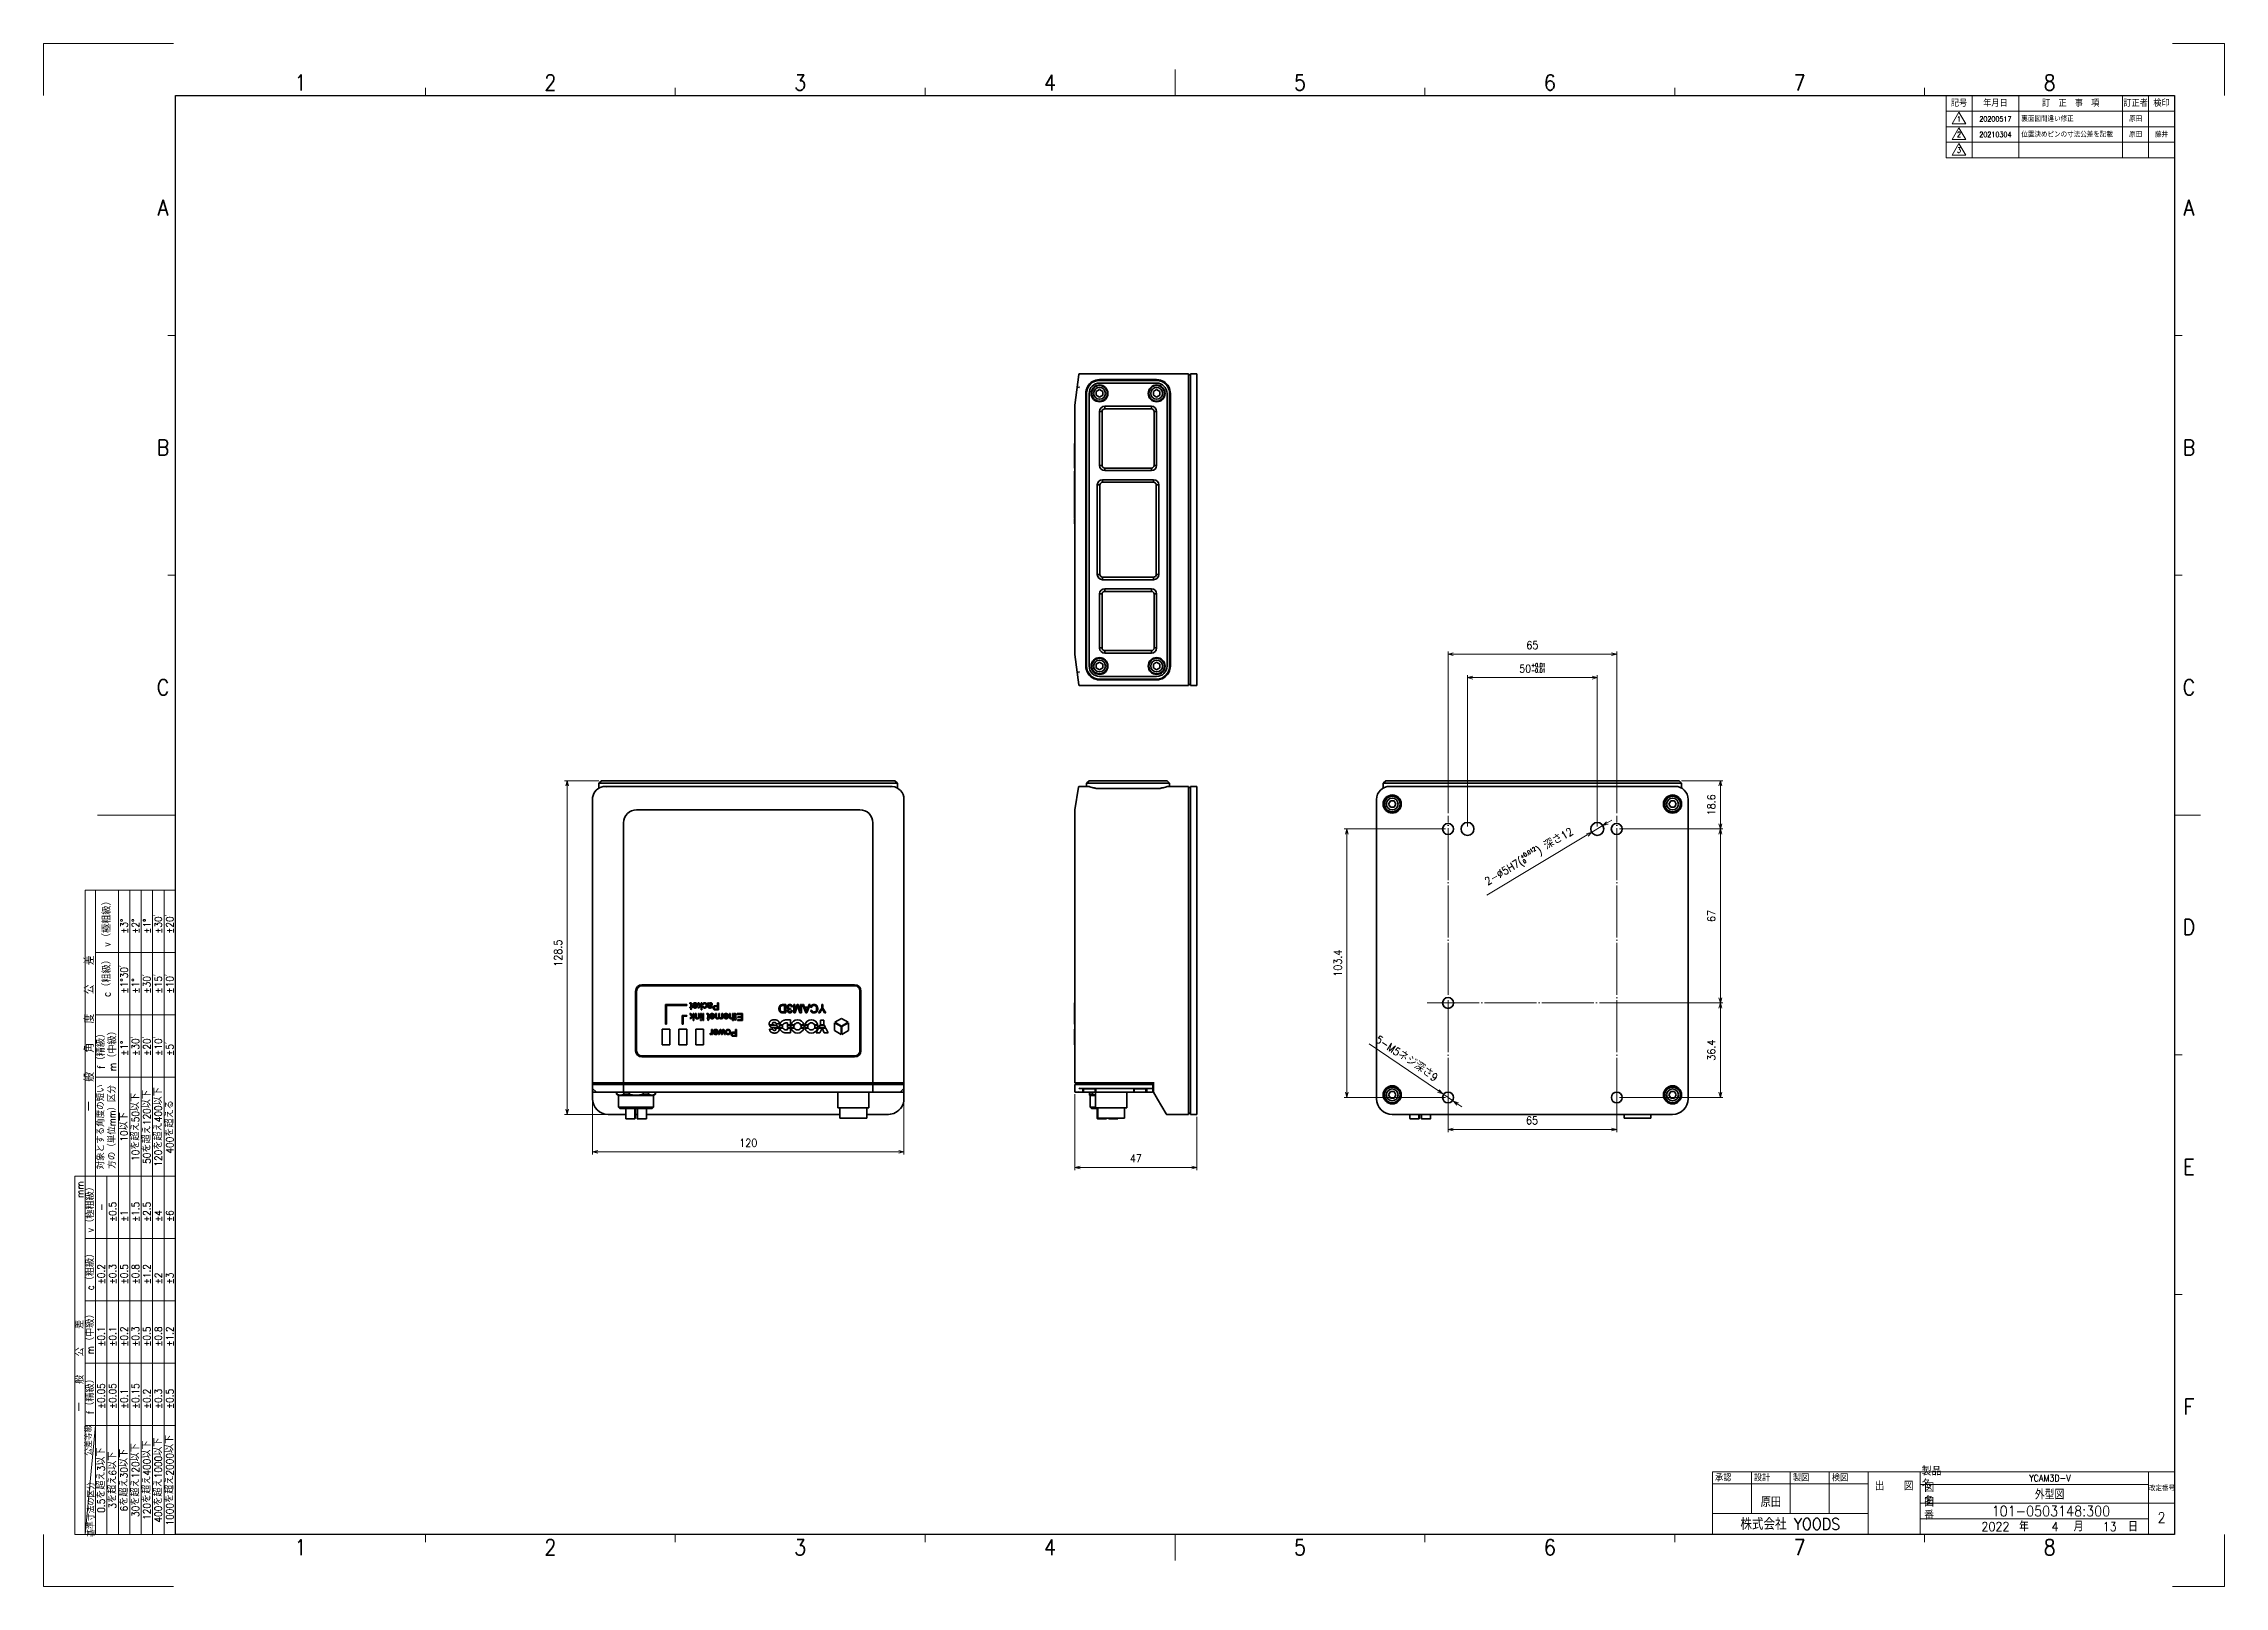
# Model space of a CAD drawing. Extents: x -1322 to 4351, y -2014 to 1793.
# Drawn here: x 436 to 1276, y -824 to -230 of the extents above; entities outside this region: 4.
import ezdxf
from ezdxf.enums import TextEntityAlignment as Align

# ---------------------------------------------------------------- set-up
doc = ezdxf.new("R2010")
doc.units = 0
doc.header["$MEASUREMENT"] = 0
doc.linetypes.add('BORDER', pattern=[22, 20, -1, 0, -1])
doc.linetypes.add('CENTER', pattern=[50.8, 31.75, -6.35, 6.35, -6.35])
doc.layers.get('0').update_dxf_attribs({"linetype": 'CONTINUOUS'})
doc.layers.get('Defpoints').update_dxf_attribs({"linetype": 'CONTINUOUS'})
for name, color, linetype, lineweight in [('01 Basic thick', 7, 'CONTINUOUS', 35), ('05 Center', 3, 'CENTER', 15), ('07 Dimension', 4, 'CONTINUOUS', 15), ('AM_BOR', 7, 'CONTINUOUS', 15)]:
    doc.layers.add(name, color=color, linetype=linetype, lineweight=lineweight)
for name, color, linetype in [('____1', 7, 'CONTINUOUS'), ('ボトム', 7, 'CONTINUOUS'), ('レイヤー 1', 7, 'CONTINUOUS')]:
    doc.layers.add(name, color=color, linetype=linetype)
doc.layers.add('トンボ', color=3, linetype='CONTINUOUS', lineweight=15, plot=False)
doc.styles.add('TOKURA STANDARD', font='simplex.shx', dxfattribs={"width": 0.9, "bigfont": 'extfont.shx'})
doc.dimstyles.new('TOKURA_JIS', dxfattribs={"dimtxt": 3, "dimasz": 2, "dimexe": 1, "dimexo": 1, "dimgap": 2, "dimtad": 1, "dimdsep": 46, "dimtxsty": 'TOKURA STANDARD', "dimblk": 'OPEN30', "dimblk1": 'OPEN30', "dimblk2": 'OPEN30', "dimcen": 0, "dimclrd": 3, "dimclre": 3, "dimclrt": 3, "dimazin": 2, "dimtp": 0.1, "dimtm": 0.1, "dimtfac": 0.71, "dimtmove": 0, "dimatfit": 3, "dimldrblk": 'OPEN30', "dimfxl": 1, "dimlwd": 15, "dimlwe": 15, "dimarcsym": 0})

msp = doc.modelspace()

# ---------------------------------------------------------------- texts
at = {"linetype": 'Continuous', "insert": (688.711, -2014.028), "char_height": 18, "width": 153.95488, "attachment_point": 1, "style": 'TOKURA STANDARD'}
msp.add_mtext('\\pxqc; ', dxfattribs=at)

# ---------------------------------------------------------------- blocks, each defined once
blk = doc.blocks.new('TOKURA_JIS_A3_2008')
at = {"layer": 'AM_BOR'}
for p, q in [((217.9, 287), (217.9, 292)), ((73.53, 287), (73.53, 288.5)), ((121.65, 287), (121.65, 288.5)), ((169.78, 287), (169.78, 288.5)), ((266.02, 287), (266.02, 288.5)), ((314.15, 287), (314.15, 288.5)), ((362.27, 287), (362.27, 288.5)), ((25.4, 240.83), (23.9, 240.83)), ((410.4, 240.83), (411.9, 240.83)), ((25.4, 194.67), (23.9, 194.67)), ((410.4, 194.67), (411.9, 194.67)), ((25.4, 148.5), (10.4, 148.5)), ((25.4, 148.5), (20.4, 148.5)), ((410.4, 148.5), (415.4, 148.5)), ((410.4, 148.5), (415.4, 148.5)), ((410.4, 102.33), (411.9, 102.33)), ((410.4, 56.17), (411.9, 56.17)), ((73.53, 10), (73.53, 8.5)), ((121.65, 10), (121.65, 8.5)), ((169.78, 10), (169.78, 8.5)), ((217.9, 10), (217.9, 5)), ((266.02, 10), (266.02, 8.5)), ((314.15, 10), (314.15, 8.5)), ((362.27, 10), (362.27, 8.5))]:
    blk.add_line(p, q, dxfattribs=at)
at = {"layer": 'AM_BOR', "lineweight": 30}
for p, q in [((25.4, 287), (410.4, 287)), ((25.4, 10), (25.4, 287)), ((410.4, 287), (410.4, 10)), ((410.4, 10), (25.4, 10))]:
    blk.add_line(p, q, dxfattribs=at)
at = {"layer": 'AM_BOR', "lineweight": 15}
for p, q in [((25.4, 134), (8, 134)), ((8, 134), (8, 79)), ((10, 134), (10, 79)), ((14.4, 134), (14.4, 79)), ((16.6, 134), (16.6, 79)), ((18.8, 134), (18.8, 79)), ((21, 134), (21, 79)), ((23.2, 134), (23.2, 79)), ((25.4, 122), (10, 122)), ((25.4, 110), (10, 110)), ((25.4, 98), (10, 98)), ((6, 79), (6, 10)), ((25.4, 79), (6, 79)), ((8, 79), (8, 10)), ((10, 79), (10, 10)), ((12.2, 79), (12.2, 10)), ((14.4, 79), (14.4, 10)), ((16.6, 79), (16.6, 10)), ((18.8, 79), (18.8, 10)), ((21, 79), (21, 10)), ((23.2, 79), (23.2, 10)), ((25.4, 67), (8, 67)), ((25.4, 55), (8, 55)), ((25.4, 43), (8, 43)), ((8, 10), (10, 31)), ((25.4, 31), (8, 31)), ((25.4, 10), (6, 10))]:
    blk.add_line(p, q, dxfattribs=at)
at = {"layer": 'トンボ'}
for p, q in [((0, 297), (25, 297)), ((0, 287), (0, 297)), ((410, 297), (420, 297)), ((420, 297), (420, 287)), ((0, 0), (0, 10)), ((420, 10), (420, 0)), ((25, 0), (0, 0)), ((420, 0), (410, 0))]:
    blk.add_line(p, q, dxfattribs=at)
at = {"layer": 'AM_BOR', "style": 'TOKURA STANDARD', "width": 0.9}
for s, p in [('1', (49.46, 288)), ('2', (97.59, 288)), ('3', (145.71, 288)), ('4', (193.84, 288)), ('5', (241.96, 288)), ('6', (290.09, 288)), ('7', (338.21, 288)), ('8', (386.34, 288)), ('A', (23.01, 263.92)), ('A', (413.17, 263.92)), ('B', (23.01, 217.75)), ('B', (413.17, 217.75)), ('C', (23.01, 171.58)), ('C', (413.17, 171.58)), ('D', (413.17, 125.42)), ('E', (413.17, 79.25)), ('F', (413.17, 33.08)), ('1', (49.46, 6.02)), ('2', (97.59, 6.02)), ('3', (145.71, 6.02)), ('4', (193.84, 6.02)), ('5', (241.96, 6.02)), ('6', (290.09, 6.02)), ('7', (338.21, 6.02)), ('8', (386.34, 6.02))]:
    blk.add_text(s, height=3, dxfattribs=at).set_placement(p, align=Align.CENTER)
at = {"layer": 'AM_BOR', "lineweight": 15, "rotation": 90, "style": 'TOKURA STANDARD'}
for s, insert, char_height, width, attachment_point in [('v（極粗級）', (12.2, 128), 1.4, 14, 5), ('±3°', (15.5, 125.64), 1.4, 8.4178, 4), ('±2°', (17.7, 125.64), 1.4, 8.4178, 4), ('±1°', (19.9, 125.64), 1.4, 8.4178, 4), ('±30’', (22.1, 125.64), 1.4, 8.4178, 4), ('±20’', (24.3, 125.64), 1.4, 8.4178, 4), ('一\u3000\u3000般\u3000\u3000角\u3000\u3000度\u3000\u3000公\u3000\u3000差', (8.9, 106.5), 1.6, 39.7228, 5), ('c（粗級）', (12.2, 117.5), 1.4, 14, 5), ('±1°30’', (15.5, 114.14), 1.4, 8.4178, 4), ('±30’', (19.9, 114.14), 1.4, 8.4178, 4), ('±15’', (22.1, 114.14), 1.4, 8.4178, 4), ('±10’', (24.3, 114.14), 1.4, 8.4178, 4), ('±1°', (17.7, 114.14), 1.4, 8.4178, 4), ('f（精級）', (11.1, 103.5), 1.4, 14, 5), ('m（中級）', (13.3, 103.5), 1.4, 14, 5), ('±30’', (17.7, 102.14), 1.4, 8.4178, 4), ('±20’', (19.9, 102.14), 1.4, 8.4178, 4), ('±10’', (22.1, 102.14), 1.4, 8.4178, 4), ('±1°', (15.5, 102.14), 1.4, 8.4178, 4), ('±5’', (24.3, 102.14), 1.4, 8.4178, 4), ('対象とする角度の短い\\P方の（単位mm）区分', (12.13, 88.46), 1.3, 27.7098, 5), ('10を超え50以下', (17.7, 88.46), 1.4, 27.7098, 5), ('50を超え120以下', (19.9, 88.46), 1.4, 27.7098, 5), ('120を超え400以下', (22.1, 88.46), 1.4, 27.7098, 5), ('400を超える', (24.3, 88.46), 1.4, 27.7098, 5), ('10以下', (15.5, 88.46), 1.4, 27.7098, 5), ('mm', (7, 78), 1.4, 14, 6), ('v（極粗級）', (9, 73), 1.4, 14, 5), ('-', (11.1, 73), 1.4, 8.4178, 5), ('±0.5', (13.3, 70.14), 1.4, 8.4178, 4), ('±1', (15.5, 70.14), 1.4, 8.4178, 4), ('±1.5', (17.7, 70.14), 1.4, 8.4178, 4), ('±2.5', (19.9, 70.14), 1.4, 8.4178, 4), ('±4', (22.1, 70.14), 1.4, 8.4178, 4), ('±6', (24.3, 70.14), 1.4, 8.4178, 4), ('c（粗級）', (9, 61), 1.4, 14, 5), ('±0.2', (11.1, 58.14), 1.4, 8.4178, 4), ('±0.3', (13.3, 58.14), 1.4, 8.4178, 4), ('±0.5', (15.5, 58.14), 1.4, 8.4178, 4), ('±0.8', (17.7, 58.14), 1.4, 8.4178, 4), ('±1.2', (19.9, 58.14), 1.4, 8.4178, 4), ('±2', (22.1, 58.14), 1.4, 8.4178, 4), ('±3', (24.3, 58.14), 1.4, 8.4178, 4), ('m（中級）', (9, 49), 1.4, 14, 5), ('一\u3000\u3000般\u3000\u3000公\u3000\u3000差', (7, 42.5), 1.4, 22.0655, 5), ('±0.1', (11.1, 46.14), 1.4, 8.4178, 4), ('±0.1', (13.3, 46.14), 1.4, 8.4178, 4), ('±0.2', (15.5, 46.14), 1.4, 8.4178, 4), ('±0.3', (17.7, 46.14), 1.4, 8.4178, 4), ('±0.5', (19.9, 46.14), 1.4, 8.4178, 4), ('±0.8', (22.1, 46.14), 1.4, 8.4178, 4), ('±1.2', (24.3, 46.14), 1.4, 8.4178, 4), ('f（精級）', (9, 37), 1.4, 14, 5), ('±0.05', (11.1, 34.14), 1.4, 8.4177, 4), ('±0.05', (13.3, 34.14), 1.4, 8.4177, 4), ('±0.15', (17.7, 34.14), 1.4, 8.4178, 4), ('±0.2', (19.9, 34.14), 1.4, 8.4178, 4), ('±0.3', (22.1, 34.14), 1.4, 8.4178, 4), ('±0.5', (24.3, 34.14), 1.4, 8.4178, 4), ('±0.1', (15.5, 34.14), 1.4, 8.4178, 4), ('公差等級', (8.7, 28.15), 1.2, 6.5931, 5), ('0.5を超え3以下', (11.1, 20.46), 1.4, 27.7098, 5), ('6を超え30以下', (15.5, 20.46), 1.4, 27.7098, 5), ('30を超え120以下', (17.7, 20.46), 1.4, 27.7098, 5), ('120を超え400以下', (19.9, 20.46), 1.4, 27.7098, 5), ('400を超え1000以下', (22.1, 20.46), 1.4, 27.7098, 5), ('1000を超え2000以下', (24.3, 20.46), 1.4, 27.7098, 5), ('3を超え6以下', (13.3, 20.46), 1.4, 27.7098, 5), ('基準寸法の区分', (9.2, 14.81), 1.2, 11.6176, 5)]:
    blk.add_mtext(s, dxfattribs=dict(at, insert=insert, char_height=char_height, width=width, attachment_point=attachment_point))
blk = doc.blocks.new('tokura08-revi0')
at = {"layer": 'AM_BOR'}
for p, q in [((-88, 6), (0, 6)), ((-88, 6), (-88, 0)), ((0, 0), (-88, 0)), ((-88, 0), (0, 0)), ((-78, 0), (-78, 6)), ((-60, 0), (-60, 6)), ((-20, 6), (-20, 0)), ((-10, 0), (-10, 6)), ((0, 6), (0, 0))]:
    blk.add_line(p, q, dxfattribs=at)
at = {"layer": 'AM_BOR', "char_height": 2.5, "attachment_point": 5, "style": 'TOKURA STANDARD'}
for s, insert, width in [('記号', (-83, 3), 10), ('年月日', (-69, 3), 15), ('訂\u3000正\u3000事\u3000項', (-40, 3), 40), ('訂正者', (-15, 3), 10), ('検印', (-5, 3), 10)]:
    blk.add_mtext(s, dxfattribs=dict(at, insert=insert, width=width))
blk = doc.blocks.new('tokura08-revi1')
at = {"layer": 'AM_BOR'}
for p, q in [((-88, 6), (-88, 0)), ((-88, 0), (0, 0)), ((-85.63, 1.1), (-83.03, 5.6)), ((-85.63, 1.1), (-80.43, 1.1)), ((-80.43, 1.1), (-83.03, 5.6)), ((-78, 6), (-78, 0)), ((-60, 6), (-60, 0)), ((-20, 6), (-20, 0)), ((-10, 6), (-10, 0)), ((0, 0), (0, 6))]:
    blk.add_line(p, q, dxfattribs=at)
at = {"layer": 'AM_BOR', "style": 'TOKURA STANDARD', "width": 0.9}
for tag, p in [('GEN-REV-NR{4}', (-83, 3)), ('GEN-REV-DAT{8}', (-69, 3)), ('GEN-REV-NAME{4}', (-15, 3)), ('GEN-REV-BLK{4}', (-5, 3))]:
    blk.add_attdef(tag, text='', height=2, dxfattribs=at).set_placement(p, align=Align.MIDDLE_CENTER)
blk.add_attdef('GEN-REV-TEXT1{19}', text='', height=2, dxfattribs=at).set_placement((-59, 3), align=Align.MIDDLE_LEFT)
blk = doc.blocks.new('*U386')
at = {"layer": 'AM_BOR'}
for p, q in [((-118, 24.14), (-178, 24.14)), ((-178, 24.14), (-178, 0)), ((-118, 19.49), (-178, 19.49)), ((-163, 24.14), (-163, 8)), ((-148, 24.14), (-148, 8)), ((-133, 24.14), (-133, 8)), ((-118, 24.14), (-118, 0)), ((-118, 24.14), (-98, 24.14)), ((-98, 24.14), (0, 24.14)), ((-98, 24.14), (-98, 0)), ((-10, 19.21), (-98, 19.21)), ((-10, 24.14), (-10, 0)), ((0, 0), (0, 24.14)), ((0, 12.07), (-98, 12.07)), ((-178, 8), (-118, 8)), ((-178, 0), (0, 0)), ((-98, 6), (-10, 6))]:
    blk.add_line(p, q, dxfattribs=at)
at = {"layer": 'AM_BOR', "style": 'TOKURA STANDARD'}
for s, insert, char_height, width, attachment_point in [('承認', (-177, 23.01), 2.5, 14, 1), ('設計', (-162, 23.01), 2.5, 14, 1), ('製図', (-147, 23.01), 2.5, 14, 1), ('検図', (-132, 23.01), 2.5, 14, 1), ('出    図', (-108, 18.5), 3, 18.75, 5), ('製品名', (-97.38, 21.72), 3, 9.482, 4), ('図名', (-94.5, 15.4), 3, 7, 5), ('改定番号', (-4.84, 17.7), 2, 10.0022, 5), ('図番', (-94.53, 9.76), 3, 7, 5), ('株式会社 YOODS', (-148, 4), 4.5, 60, 5), ('{\\C7;年}', (-58, 2.92), 3.5, 6, 5), ('{\\C7;月}', (-37, 2.92), 3.5, 6, 5), ('{\\C7;日}', (-16, 2.92), 3.5, 6, 5)]:
    blk.add_mtext(s, dxfattribs=dict(at, insert=insert, char_height=char_height, width=width, attachment_point=attachment_point))
at = {"layer": 'AM_BOR', "style": 'TOKURA STANDARD', "width": 0.9}
for tag, height, p in [('ZUMEI{20.1}', 3.5, (-48.12, 15.25)), ('SEIHINMEI{20.1}', 2.5, (-48.01, 21.67)), ('SYOUNIN{3.5}', 4, (-170.5, 12.5)), ('SEKKEI{3.5}', 4, (-155.5, 12.5)), ('SEIZU{3.5}', 4, (-140.5, 12.5)), ('KENZU{3.5}', 4, (-125.5, 12.5)), ('ZUBAN{11.6}', 4, (-47.62, 8.97)), ('REV{2}', 4, (-5, 6.5)), ('NEN{4.57}', 3.5, (-69, 3)), ('TUKI{2.28}', 3.5, (-46, 3)), ('NITI{2.28}', 3.5, (-25, 3))]:
    blk.add_attdef(tag, text='', height=height, dxfattribs=at).set_placement(p, align=Align.MIDDLE_CENTER)
blk = doc.blocks.new('_Open30')
at = {"color": 0, "linetype": 'ByBlock', "lineweight": -2}
for p, q in [((-1, 0.27), (0, 0)), ((0, 0), (-1, -0.27)), ((0, 0), (-1, 0))]:
    blk.add_line(p, q, dxfattribs=at)
blk = doc.blocks.new('*D670')
at = {"layer": '07 Dimension', "linetype": 'Continuous', "lineweight": 15, "transparency": 16777216}
for p, q in [((977.18, -637.12), (977.18, -649.47)), ((1042.17, -637.12), (1042.17, -649.47)), ((979.18, -648.47), (1040.17, -648.47))]:
    blk.add_line(p, q, dxfattribs=at)
at = {"layer": 'Defpoints', "color": 0, "linetype": 'Continuous', "transparency": 16777216}
for p in [(977.18, -636.12), (1042.17, -636.12), (1042.17, -648.47)]:
    blk.add_point(p, dxfattribs=at)
at = {"layer": '07 Dimension', "linetype": 'Continuous', "lineweight": 15, "transparency": 16777216, "xscale": 2, "yscale": 2, "zscale": 2, "rotation": 180}
blk.add_blockref('_Open30', (977.18, -648.47), dxfattribs=at)
at = {"layer": '07 Dimension', "linetype": 'Continuous', "lineweight": 15, "transparency": 16777216, "xscale": 2, "yscale": 2, "zscale": 2}
blk.add_blockref('_Open30', (1042.17, -648.47), dxfattribs=at)
at = {"layer": '07 Dimension', "linetype": 'Continuous', "transparency": 16777216, "insert": (1009.53, -644.97), "char_height": 3, "attachment_point": 5, "style": 'TOKURA STANDARD'}
blk.add_mtext('65', dxfattribs=at)
blk = doc.blocks.new('*D671')
at = {"layer": '07 Dimension', "linetype": 'Continuous', "lineweight": 15, "transparency": 16777216}
for p, q in [((1043.17, -532.74), (1083.08, -532.74)), ((1082.08, -597.73), (1082.08, -534.74)), ((1043.18, -599.73), (1083.08, -599.73))]:
    blk.add_line(p, q, dxfattribs=at)
at = {"layer": 'Defpoints', "color": 0, "linetype": 'Continuous', "transparency": 16777216}
for p in [(1042.17, -532.74), (1082.08, -532.74), (1042.18, -599.73)]:
    blk.add_point(p, dxfattribs=at)
at = {"layer": '07 Dimension', "linetype": 'Continuous', "lineweight": 15, "transparency": 16777216, "xscale": 2, "yscale": 2, "zscale": 2}
for p, rotation in [((1082.08, -532.74), 90), ((1082.08, -599.73), 270)]:
    blk.add_blockref('_Open30', p, dxfattribs=dict(at, rotation=rotation))
at = {"layer": '07 Dimension', "linetype": 'Continuous', "transparency": 16777216, "insert": (1078.58, -566.23), "char_height": 3, "attachment_point": 5, "rotation": 90, "style": 'TOKURA STANDARD'}
blk.add_mtext('67', dxfattribs=at)
blk = doc.blocks.new('*D672')
at = {"layer": '07 Dimension', "linetype": 'Continuous', "lineweight": 15, "transparency": 16777216}
for p, q in [((1082.08, -601.73), (1082.08, -634.13)), ((1043.2, -636.13), (1083.08, -636.13))]:
    blk.add_line(p, q, dxfattribs=at)
at = {"layer": 'Defpoints', "color": 0, "linetype": 'Continuous', "transparency": 16777216}
for p in [(1082.08, -599.73), (1042.2, -636.13), (1082.08, -636.13)]:
    blk.add_point(p, dxfattribs=at)
at = {"layer": '07 Dimension', "linetype": 'Continuous', "lineweight": 15, "transparency": 16777216, "xscale": 2, "yscale": 2, "zscale": 2}
for p, rotation in [((1082.08, -599.73), 90), ((1082.08, -636.13), 270)]:
    blk.add_blockref('_Open30', p, dxfattribs=dict(at, rotation=rotation))
at = {"layer": '07 Dimension', "linetype": 'Continuous', "transparency": 16777216, "insert": (1078.58, -617.93), "char_height": 3, "attachment_point": 5, "rotation": 90, "style": 'TOKURA STANDARD'}
blk.add_mtext('36.4', dxfattribs=at)
blk = doc.blocks.new('*D673')
at = {"layer": '07 Dimension', "linetype": 'Continuous', "lineweight": 15, "transparency": 16777216}
for p, q in [((1067.17, -514.14), (1083.08, -514.14)), ((1082.08, -516.14), (1082.08, -530.74))]:
    blk.add_line(p, q, dxfattribs=at)
at = {"layer": 'Defpoints', "color": 0, "linetype": 'Continuous', "transparency": 16777216}
for p in [(1066.17, -514.14), (1082.08, -532.74), (1082.08, -532.74)]:
    blk.add_point(p, dxfattribs=at)
at = {"layer": '07 Dimension', "linetype": 'Continuous', "lineweight": 15, "transparency": 16777216, "xscale": 2, "yscale": 2, "zscale": 2}
for p, rotation in [((1082.08, -514.14), 90), ((1082.08, -532.74), 270)]:
    blk.add_blockref('_Open30', p, dxfattribs=dict(at, rotation=rotation))
at = {"layer": '07 Dimension', "linetype": 'Continuous', "transparency": 16777216, "insert": (1078.58, -523.44), "char_height": 3, "attachment_point": 5, "rotation": 90, "style": 'TOKURA STANDARD'}
blk.add_mtext('18.6', dxfattribs=at)
blk = doc.blocks.new('*D674')
at = {"layer": '07 Dimension', "linetype": 'Continuous', "lineweight": 15, "transparency": 16777216}
for p, q in [((976.18, -532.74), (937.24, -532.74)), ((938.24, -634.12), (938.24, -534.74)), ((976.18, -636.12), (937.24, -636.12))]:
    blk.add_line(p, q, dxfattribs=at)
at = {"layer": 'Defpoints', "color": 0, "linetype": 'Continuous', "transparency": 16777216}
for p in [(938.24, -532.74), (977.18, -532.74), (977.18, -636.12)]:
    blk.add_point(p, dxfattribs=at)
at = {"layer": '07 Dimension', "linetype": 'Continuous', "lineweight": 15, "transparency": 16777216, "xscale": 2, "yscale": 2, "zscale": 2}
for p, rotation in [((938.24, -532.74), 90), ((938.24, -636.12), 270)]:
    blk.add_blockref('_Open30', p, dxfattribs=dict(at, rotation=rotation))
at = {"layer": '07 Dimension', "linetype": 'Continuous', "transparency": 16777216, "insert": (934.74, -584.43), "char_height": 3, "attachment_point": 5, "rotation": 90, "style": 'TOKURA STANDARD'}
blk.add_mtext('103.4', dxfattribs=at)
blk = doc.blocks.new('*D675')
at = {"layer": '07 Dimension', "linetype": 'Continuous', "lineweight": 15, "transparency": 16777216}
for p, q in [((977.18, -526.66), (977.18, -464.46)), ((979.18, -465.46), (1040.18, -465.46)), ((1042.18, -526.66), (1042.18, -464.46))]:
    blk.add_line(p, q, dxfattribs=at)
at = {"layer": 'Defpoints', "color": 0, "linetype": 'Continuous', "transparency": 16777216}
for p in [(1042.18, -465.46), (977.18, -527.66), (1042.18, -527.66)]:
    blk.add_point(p, dxfattribs=at)
at = {"layer": '07 Dimension', "linetype": 'Continuous', "lineweight": 15, "transparency": 16777216, "xscale": 2, "yscale": 2, "zscale": 2, "rotation": 180}
blk.add_blockref('_Open30', (977.18, -465.46), dxfattribs=at)
at = {"layer": '07 Dimension', "linetype": 'Continuous', "lineweight": 15, "transparency": 16777216, "xscale": 2, "yscale": 2, "zscale": 2}
blk.add_blockref('_Open30', (1042.18, -465.46), dxfattribs=at)
at = {"layer": '07 Dimension', "linetype": 'Continuous', "transparency": 16777216, "insert": (1009.68, -461.96), "char_height": 3, "attachment_point": 5, "style": 'TOKURA STANDARD'}
blk.add_mtext('65', dxfattribs=at)
blk = doc.blocks.new('*D676')
at = {"layer": '07 Dimension', "linetype": 'Continuous', "lineweight": 15, "transparency": 16777216}
for p, q in [((984.68, -531.74), (984.68, -473.46)), ((1034.68, -531.74), (1034.68, -473.46))]:
    blk.add_line(p, q, dxfattribs=at)
at = {"layer": '07 Dimension', "color": 0, "linetype": 'Continuous', "lineweight": 15, "transparency": 16777216}
blk.add_line((986.68, -474.46), (1032.68, -474.46), dxfattribs=at)
at = {"layer": 'Defpoints', "color": 0, "linetype": 'Continuous', "transparency": 16777216}
for p in [(1034.68, -474.46), (984.68, -532.74), (1034.68, -532.74)]:
    blk.add_point(p, dxfattribs=at)
at = {"layer": '07 Dimension', "color": 0, "linetype": 'Continuous', "lineweight": 15, "transparency": 16777216, "xscale": 2, "yscale": 2, "zscale": 2, "rotation": 180}
blk.add_blockref('_Open30', (984.68, -474.46), dxfattribs=at)
at = {"layer": '07 Dimension', "color": 0, "linetype": 'Continuous', "lineweight": 15, "transparency": 16777216, "xscale": 2, "yscale": 2, "zscale": 2}
blk.add_blockref('_Open30', (1034.68, -474.46), dxfattribs=at)
at = {"layer": '07 Dimension', "linetype": 'Continuous', "transparency": 16777216, "insert": (1009.68, -470.71), "char_height": 3, "attachment_point": 5, "style": 'TOKURA STANDARD'}
blk.add_mtext('50\\H0.5X;\\S+0.01^ -0.01', dxfattribs=at)
blk = doc.blocks.new('*D705')
at = {"layer": '07 Dimension', "linetype": 'Continuous', "lineweight": 15, "transparency": 16777216}
for p, q in [((992.13, -558.19), (1030.82, -535.05)), ((1036.83, -531.45), (1032.54, -534.02)), ((1038.54, -530.43), (1040.26, -529.4))]:
    blk.add_line(p, q, dxfattribs=at)
at = {"layer": 'Defpoints', "color": 0, "linetype": 'Continuous', "transparency": 16777216}
for p in [(1032.54, -534.02), (1036.83, -531.45)]:
    blk.add_point(p, dxfattribs=at)
at = {"layer": '07 Dimension', "linetype": 'Continuous', "lineweight": 15, "transparency": 16777216, "xscale": 2, "yscale": 2, "zscale": 2}
for p, rotation in [((1032.54, -534.02), 30.88335828986458), ((1036.83, -531.45), 210.8833582898646)]:
    blk.add_blockref('_Open30', p, dxfattribs=dict(at, rotation=rotation))
at = {"layer": '07 Dimension', "linetype": 'Continuous', "transparency": 16777216, "insert": (1008.41, -543.45), "char_height": 3, "attachment_point": 5, "rotation": 30.88336, "style": 'TOKURA STANDARD'}
blk.add_mtext('2-∅5H7(\\H0.5X;\\S+0.012^ 0;\\H2.0X;) 深さ12', dxfattribs=at)
blk = doc.blocks.new('*D706')
at = {"layer": '07 Dimension', "linetype": 'Continuous', "lineweight": 15, "transparency": 16777216}
for p, q in [((946.82, -615.49), (973.46, -633.59)), ((979.25, -637.52), (975.12, -634.71)), ((980.91, -638.65), (982.56, -639.77))]:
    blk.add_line(p, q, dxfattribs=at)
at = {"layer": 'Defpoints', "color": 0, "linetype": 'Continuous', "transparency": 16777216}
for p in [(975.12, -634.71), (979.25, -637.52)]:
    blk.add_point(p, dxfattribs=at)
at = {"layer": '07 Dimension', "linetype": 'Continuous', "lineweight": 15, "transparency": 16777216, "xscale": 2, "yscale": 2, "zscale": 2}
for p, rotation in [((975.12, -634.71), 325.8058449434268), ((979.25, -637.52), 145.8058449434268)]:
    blk.add_blockref('_Open30', p, dxfattribs=dict(at, rotation=rotation))
at = {"layer": '07 Dimension', "linetype": 'Continuous', "transparency": 16777216, "insert": (961.28, -621.08), "char_height": 3, "attachment_point": 5, "rotation": 325.80584, "style": 'TOKURA STANDARD'}
blk.add_mtext('5-M5ネジ深さ9', dxfattribs=at)
blk = doc.blocks.new('*D707')
at = {"layer": '07 Dimension', "linetype": 'Continuous', "lineweight": 15, "transparency": 16777216}
for p, q in [((650.14, -514.14), (636.91, -514.14)), ((637.91, -640.62), (637.91, -516.14)), ((652.64, -642.62), (636.91, -642.62))]:
    blk.add_line(p, q, dxfattribs=at)
at = {"layer": 'Defpoints', "color": 0, "linetype": 'Continuous', "transparency": 16777216}
for p in [(637.91, -514.14), (651.14, -514.14), (653.64, -642.62)]:
    blk.add_point(p, dxfattribs=at)
at = {"layer": '07 Dimension', "linetype": 'Continuous', "lineweight": 15, "transparency": 16777216, "xscale": 2, "yscale": 2, "zscale": 2}
for p, rotation in [((637.91, -514.14), 90), ((637.91, -642.62), 270)]:
    blk.add_blockref('_Open30', p, dxfattribs=dict(at, rotation=rotation))
at = {"layer": '07 Dimension', "linetype": 'Continuous', "transparency": 16777216, "insert": (634.41, -580.59), "char_height": 3, "attachment_point": 5, "rotation": 90, "style": 'TOKURA STANDARD'}
blk.add_mtext('128.5', dxfattribs=at)
blk = doc.blocks.new('*D708')
at = {"layer": '07 Dimension', "linetype": 'Continuous', "lineweight": 15, "transparency": 16777216}
for p, q in [((647.64, -637.62), (647.64, -658.08)), ((767.62, -637.62), (767.62, -658.08)), ((649.64, -657.08), (765.62, -657.08))]:
    blk.add_line(p, q, dxfattribs=at)
at = {"layer": 'Defpoints', "color": 0, "linetype": 'Continuous', "transparency": 16777216}
for p in [(647.64, -636.62), (767.62, -636.62), (767.62, -657.08)]:
    blk.add_point(p, dxfattribs=at)
at = {"layer": '07 Dimension', "linetype": 'Continuous', "lineweight": 15, "transparency": 16777216, "xscale": 2, "yscale": 2, "zscale": 2, "rotation": 180}
blk.add_blockref('_Open30', (647.64, -657.08), dxfattribs=at)
at = {"layer": '07 Dimension', "linetype": 'Continuous', "lineweight": 15, "transparency": 16777216, "xscale": 2, "yscale": 2, "zscale": 2}
blk.add_blockref('_Open30', (767.62, -657.08), dxfattribs=at)
at = {"layer": '07 Dimension', "linetype": 'Continuous', "transparency": 16777216, "insert": (707.63, -653.58), "char_height": 3, "attachment_point": 5, "style": 'TOKURA STANDARD'}
blk.add_mtext('120', dxfattribs=at)
blk = doc.blocks.new('*D709')
at = {"layer": '07 Dimension', "linetype": 'Continuous', "lineweight": 15, "transparency": 16777216}
for p, q in [((833.45, -634.82), (833.45, -664.08)), ((880.44, -643.62), (880.44, -664.08)), ((835.45, -663.08), (878.44, -663.08))]:
    blk.add_line(p, q, dxfattribs=at)
at = {"layer": 'Defpoints', "color": 0, "linetype": 'Continuous', "transparency": 16777216}
for p in [(833.45, -633.82), (880.44, -642.62), (880.44, -663.08)]:
    blk.add_point(p, dxfattribs=at)
at = {"layer": '07 Dimension', "linetype": 'Continuous', "lineweight": 15, "transparency": 16777216, "xscale": 2, "yscale": 2, "zscale": 2, "rotation": 180}
blk.add_blockref('_Open30', (833.45, -663.08), dxfattribs=at)
at = {"layer": '07 Dimension', "linetype": 'Continuous', "lineweight": 15, "transparency": 16777216, "xscale": 2, "yscale": 2, "zscale": 2}
blk.add_blockref('_Open30', (880.44, -663.08), dxfattribs=at)
at = {"layer": '07 Dimension', "linetype": 'Continuous', "transparency": 16777216, "insert": (856.95, -659.58), "char_height": 3, "attachment_point": 5, "style": 'TOKURA STANDARD'}
blk.add_mtext('47', dxfattribs=at)
blk = doc.blocks.new('CLUMP1')
at = {"layer": '____1', "lineweight": 18}
blk.add_circle((2176.76, 2343.07), 3.5, dxfattribs=at)
at = {"layer": '____1', "lineweight": 5}
blk.add_circle((2176.76, 2343.07), 2.81, dxfattribs=at)
at = {"layer": '____1', "lineweight": 18}
for centre, radius, start, end in [((2176.03, 2343.04), 0.1, 302.84074, 2.48268), ((2176.76, 2343.07), 0.635, 177.51731, 182.48269), ((2176.37, 2342.45), 0.1, 57.51731, 117.15926), ((2176.76, 2343.07), 0.635, 117.51731, 122.48269), ((2176.76, 2343.07), 0.635, 237.51731, 242.48269), ((2176.42, 2343.72), 0.1, 297.51731, 357.15926), ((2176.76, 2343.7), 0.24, 2.84074, 177.15926), ((2176.76, 2342.43), 0.24, 182.84074, 357.15926), ((2176.76, 2343.07), 0.635, 57.51731, 62.48269), ((2176.76, 2343.07), 0.635, 297.51731, 302.48269), ((2177.31, 2342.75), 0.24, 242.84074, 57.15926), ((2176.76, 2343.07), 0.635, 357.51731, 2.48269)]:
    blk.add_arc(centre, radius, start, end, dxfattribs=at)
for points, weights, knots in [([(2176.08, 2343.19), (2175.88, 2343.32), (2176.01, 2343.52), (2176.13, 2343.7), (2176.32, 2343.6)], [1, 0.707106781187, 1, 0.727246510349, 0.962490211061], [0, 0, 0, 1.570796, 1.570796, 3.033583, 3.033583, 3.033583]), ([(2176.32, 2342.54), (2176.11, 2342.43), (2176, 2342.64), (2175.9, 2342.84), (2176.08, 2342.95)], [1, 0.707106781187, 1, 0.727246506559, 0.962490217598], [4.712389, 4.712389, 4.712389, 6.283185, 6.283185, 7.745972, 7.745972, 7.745972]), ([(2177.2, 2343.6), (2177.42, 2343.71), (2177.53, 2343.5), (2177.63, 2343.3), (2177.44, 2343.19)], [1, 0.707106781187, 1, 0.727246506559, 0.962490217599], [4.712389, 4.712389, 4.712389, 6.283185, 6.283185, 7.745972, 7.745972, 7.745972])]:
    blk.add_rational_spline(points, weights, degree=2, knots=knots, dxfattribs=at)
for points, weights in [([(2176.13, 2343.1), (2176.13, 2343.15), (2176.08, 2343.19)], [1, 0.808130615469, 0.867641996047]), ([(2176.32, 2343.6), (2176.37, 2343.57), (2176.42, 2343.61)], [1, 0.808130614778, 0.867641996476]), ([(2176.52, 2342.42), (2176.52, 2342.48), (2176.47, 2342.51)], [1, 0.808130585107, 0.867642014882]), ([(2177, 2343.72), (2177.01, 2343.66), (2177.06, 2343.63)], [1, 0.808130626322, 0.867641989315]), ([(2177.06, 2342.51), (2177.01, 2342.48), (2177, 2342.42)], [1, 0.808130604832, 0.867642002645]), ([(2177.1, 2343.61), (2177.15, 2343.57), (2177.2, 2343.6)], [1, 0.808130598669, 0.867642006469]), ([(2177.2, 2342.54), (2177.15, 2342.56), (2177.1, 2342.53)], [1, 0.808130629669, 0.867641987238]), ([(2177.44, 2343.19), (2177.4, 2343.15), (2177.4, 2343.1)], [1, 0.808130604043, 0.867642003135]), ([(2177.4, 2343.04), (2177.4, 2342.99), (2177.44, 2342.95)], [1, 0.808130599309, 0.867642006072])]:
    blk.add_rational_spline(points, weights, degree=2, dxfattribs=at)

# ---------------------------------------------------------------- dimensions: what is measured, and where the dimension line sits
at = {"layer": '07 Dimension', "linetype": 'Continuous'}
for base, p1, p2, angle, override, picture, middle in [((1042.182, -465.462), (977.182, -527.658), (1042.182, -527.658), 180, {"dimclrd": 256, "dimclre": 256, "dimclrt": 256}, '*D675', (1009.682, -461.962)), ((1082.081, -532.738), (1066.166, -514.141), (1082.081, -532.738), 90, {"dimclrd": 256, "dimclre": 256, "dimclrt": 256}, '*D673', (1078.581, -523.44)), ((938.239, -532.738), (977.183, -636.118), (977.183, -532.738), 90, {"dimdec": 1, "dimclrd": 256, "dimclre": 256, "dimclrt": 256}, '*D674', (934.739, -584.428)), ((1082.081, -532.738), (1042.182, -599.725), (1042.171, -532.738), 90, {"dimdec": 1, "dimclrd": 256, "dimclre": 256, "dimclrt": 256}, '*D671', (1078.581, -566.231)), ((1082.081, -636.125), (1082.081, -599.725), (1042.197, -636.125), 90, {"dimclrd": 256, "dimclre": 256, "dimclrt": 256}, '*D672', (1078.581, -617.925))]:
    dim = msp.add_linear_dim(base=base, p1=p1, p2=p2, angle=angle, dimstyle='TOKURA_JIS', override=override, dxfattribs=at)
    dim.commit()
    dim.dimension.update_dxf_attribs({"geometry": picture, "text_midpoint": middle})
dim = msp.add_linear_dim(base=(1034.682, -474.458), p1=(984.682, -532.738), p2=(1034.682, -532.738), angle=180, text='<>\\H0.5X;\\S+0.01^ -0.01', dimstyle='TOKURA_JIS', override={"dimclrd": 0, "dimclre": 256, "dimclrt": 256}, dxfattribs=at)
dim.commit()
dim.dimension.update_dxf_attribs({"geometry": '*D676', "text_midpoint": (1009.682, -470.708)})
for base, p1, p2, angle, picture, middle in [((637.91, -514.141), (653.643, -642.617), (651.144, -514.141), 90, '*D707', (637.91, -580.59)), ((1042.171, -648.466), (977.183, -636.118), (1042.171, -636.118), 180, '*D670', (1009.531, -648.466))]:
    dim = msp.add_linear_dim(base=base, p1=p1, p2=p2, angle=angle, dimstyle='TOKURA_JIS', override={"dimdec": 1, "dimclrd": 256, "dimclre": 256, "dimclrt": 256}, dxfattribs=at)
    dim.commit()
    dim.dimension.update_dxf_attribs({"geometry": picture, "text_midpoint": middle, "dimtype": 160})
for p1, p2, text, picture, middle in [((1036.827, -531.455), (1032.536, -534.021), '2-<>H7(\\H0.5X;\\S+0.012^ 0;\\H2.0X;) 深さ12', '*D705', (1008.415, -543.454)), ((979.251, -637.523), (975.115, -634.713), '5-M5ネジ深さ9', '*D706', (961.283, -621.083))]:
    dim = msp.add_diameter_dim_2p(p1=p1, p2=p2, text=text, dimstyle='TOKURA_JIS', override={"dimclrd": 256, "dimclre": 256, "dimclrt": 256}, dxfattribs=at)
    dim.commit()
    dim.dimension.update_dxf_attribs({"geometry": picture, "text_midpoint": middle})
for base, p1, p2, picture, middle in [((767.621, -657.084), (647.644, -636.618), (767.621, -636.62), '*D708', (707.633, -653.584)), ((880.442, -663.083), (833.451, -633.818), (880.442, -642.619), '*D709', (856.947, -659.583))]:
    dim = msp.add_linear_dim(base=base, p1=p1, p2=p2, dimstyle='TOKURA_JIS', override={"dimdec": 1, "dimclrd": 256, "dimclre": 256, "dimclrt": 256}, dxfattribs=at)
    dim.commit()
    dim.dimension.update_dxf_attribs({"geometry": picture, "text_midpoint": middle})

# ---------------------------------------------------------------- hatches: boundary and pattern name
at = {"layer": 'レイヤー 1'}
h = msp.add_hatch(color=29, dxfattribs=at)
h.dxf.hatch_style = 2
edge = h.paths.add_edge_path()
edge.add_spline(control_points=[(-1304.669, -566.724), (-1304.669, -566.724), (-1304.669, -566.724), (-1304.669, -566.724), (-1304.676, -566.72), (-1304.676, -566.72), (-1304.676, -566.72), (-1304.676, -566.691), (-1304.676, -566.691), (-1304.676, -566.691), (-1304.676, -566.72), (-1304.676, -566.72), (-1304.676, -566.72), (-1304.682, -566.72), (-1304.682, -566.72), (-1304.682, -566.72), (-1304.711, -566.691), (-1304.711, -566.691), (-1304.711, -566.691), (-1304.682, -566.662), (-1304.682, -566.662), (-1304.682, -566.662), (-1304.676, -566.662), (-1304.676, -566.662), (-1304.676, -566.662), (-1304.675, -566.662), (-1304.675, -566.662), (-1304.631, -566.664), (-1304.609, -566.7), (-1304.605, -566.733), (-1304.605, -566.733), (-1304.605, -566.735), (-1304.605, -566.735), (-1304.605, -566.735), (-1304.605, -566.741), (-1304.605, -566.741), (-1304.605, -566.741), (-1304.634, -566.771), (-1304.634, -566.771), (-1304.634, -566.771), (-1304.664, -566.741), (-1304.664, -566.741), (-1304.664, -566.741), (-1304.664, -566.735), (-1304.664, -566.735), (-1304.664, -566.735), (-1304.634, -566.735), (-1304.634, -566.735), (-1304.634, -566.735), (-1304.663, -566.738), (-1304.663, -566.738), (-1304.663, -566.738), (-1304.669, -566.724), (-1304.669, -566.724)], knot_values=[-1, -1, -1, -1, 0, 0, 1, 1, 1, 2, 2, 2, 3, 3, 3, 4, 4, 4, 5, 5, 5, 6, 6, 6, 7, 7, 7, 8, 8, 8, 9, 9, 9, 10, 10, 10, 11, 11, 11, 12, 12, 12, 13, 13, 13, 14, 14, 14, 15, 15, 15, 16, 16, 16, 17, 17, 17, 17], degree=3, periodic=1)
h = msp.add_hatch(color=29, dxfattribs=at)
h.dxf.hatch_style = 2
edge = h.paths.add_edge_path()
edge.add_spline(control_points=[(-1321.451, -579.358), (-1321.451, -579.358), (-1321.451, -579.358), (-1321.451, -579.358), (-1321.453, -579.358), (-1321.453, -579.358), (-1321.453, -579.358), (-1321.451, -579.358), (-1321.451, -579.358), (-1321.451, -579.358), (-1321.451, -579.358), (-1321.451, -579.358), (-1321.451, -579.358), (-1321.453, -579.358), (-1321.453, -579.358), (-1321.453, -579.358), (-1321.451, -579.358), (-1321.451, -579.358), (-1321.451, -579.358), (-1321.445, -579.367), (-1321.445, -579.367), (-1321.445, -579.367), (-1321.44, -579.37), (-1321.44, -579.37), (-1321.44, -579.37), (-1321.44, -579.371), (-1321.44, -579.371), (-1321.44, -579.371), (-1321.44, -579.37), (-1321.44, -579.37), (-1321.44, -579.37), (-1321.44, -579.37), (-1321.44, -579.37), (-1321.44, -579.37), (-1321.44, -579.371), (-1321.44, -579.371), (-1321.44, -579.371), (-1321.44, -579.37), (-1321.44, -579.37), (-1321.44, -579.37), (-1321.44, -579.384), (-1321.44, -579.384), (-1321.44, -579.384), (-1321.442, -579.37), (-1321.442, -579.37), (-1321.442, -579.37), (-1321.44, -579.37), (-1321.44, -579.37), (-1321.44, -579.37), (-1321.44, -579.384), (-1321.44, -579.384), (-1321.44, -579.384), (-1321.442, -579.37), (-1321.442, -579.37), (-1321.442, -579.37), (-1321.426, -579.373), (-1321.426, -579.373), (-1321.426, -579.373), (-1321.42, -579.376), (-1321.42, -579.376), (-1321.42, -579.376), (-1321.407, -579.416), (-1321.407, -579.416), (-1321.407, -579.416), (-1321.446, -579.429), (-1321.446, -579.429), (-1321.446, -579.429), (-1321.452, -579.426), (-1321.452, -579.426), (-1321.452, -579.426), (-1321.439, -579.4), (-1321.439, -579.4), (-1321.439, -579.4), (-1321.436, -579.429), (-1321.436, -579.429), (-1321.436, -579.429), (-1321.44, -579.429), (-1321.44, -579.429), (-1321.462, -579.429), (-1321.477, -579.418), (-1321.489, -579.406), (-1321.5, -579.394), (-1321.509, -579.379), (-1321.51, -579.358), (-1321.51, -579.358), (-1321.51, -579.352), (-1321.51, -579.352), (-1321.51, -579.352), (-1321.48, -579.323), (-1321.48, -579.323), (-1321.48, -579.323), (-1321.451, -579.352), (-1321.451, -579.352), (-1321.451, -579.352), (-1321.451, -579.358), (-1321.451, -579.358)], knot_values=[-1, -1, -1, -1, 0, 0, 1, 1, 1, 2, 2, 2, 3, 3, 3, 4, 4, 4, 5, 5, 5, 6, 6, 6, 7, 7, 7, 8, 8, 8, 9, 9, 9, 10, 10, 10, 11, 11, 11, 12, 12, 12, 13, 13, 13, 14, 14, 14, 15, 15, 15, 16, 16, 16, 17, 17, 17, 18, 18, 18, 19, 19, 19, 20, 20, 20, 21, 21, 21, 22, 22, 22, 23, 23, 23, 24, 24, 24, 25, 25, 25, 26, 26, 26, 27, 27, 27, 28, 28, 28, 29, 29, 29, 30, 30, 30, 31, 31, 31, 31], degree=3, periodic=1)

# ---------------------------------------------------------------- linework, layer by layer
at = {"layer": '01 Basic thick'}
for p, q in [((833.451, -369.522), (834.918, -357.788)), ((835.183, -357.526), (835.216, -357.524)), ((877.243, -357.524), (835.216, -357.524)), ((842.95, -359.724), (864.945, -359.724)), ((842.95, -360.024), (864.945, -360.024)), ((842.95, -361.023), (864.945, -361.023)), ((877.243, -362.523), (877.243, -357.524)), ((877.943, -357.924), (877.243, -357.924)), ((877.943, -362.523), (877.943, -357.524)), ((877.943, -357.524), (880.442, -357.524)), ((880.442, -362.523), (880.442, -357.524)), ((833.451, -369.522), (833.451, -374.521)), ((834.907, -362.875), (834.909, -362.862)), ((837.651, -470.003), (837.651, -365.024)), ((837.951, -470.003), (837.951, -365.023)), ((838.95, -470.003), (838.95, -365.023)), ((841.7, -364.301), (842.95, -363.58)), ((841.7, -365.744), (841.7, -364.301)), ((842.95, -366.466), (841.7, -365.744)), ((842.95, -363.58), (844.199, -364.301)), ((844.199, -365.744), (842.95, -366.466)), ((844.199, -364.301), (844.199, -365.744)), ((863.696, -364.301), (864.945, -363.58)), ((863.696, -365.744), (863.696, -364.301)), ((864.945, -366.466), (863.696, -365.744)), ((864.945, -363.58), (866.195, -364.301)), ((866.195, -365.744), (864.945, -366.466)), ((866.195, -364.301), (866.195, -365.744)), ((868.945, -365.023), (868.945, -470.003)), ((869.944, -365.023), (869.944, -470.003)), ((870.244, -365.02), (870.244, -470.003)), ((877.243, -362.523), (877.243, -472.502)), ((877.943, -472.502), (877.943, -362.523)), ((880.442, -472.502), (880.442, -362.523)), ((833.451, -374.521), (833.451, -460.504)), ((843.949, -371.971), (842.95, -371.971)), ((842.95, -371.971), (842.95, -392.767)), ((843.949, -371.971), (843.949, -392.767)), ((844.949, -369.972), (844.949, -370.972)), ((862.946, -369.972), (844.949, -369.972)), ((844.949, -370.972), (862.946, -370.972)), ((862.946, -369.972), (862.946, -370.972)), ((864.945, -371.971), (863.946, -371.971)), ((863.946, -371.971), (863.946, -392.767)), ((864.945, -392.767), (864.945, -371.971)), ((833.351, -385.623), (833.351, -384.319)), ((833.351, -393.861), (833.351, -385.623)), ((843.949, -392.767), (842.95, -392.767)), ((844.949, -394.767), (844.949, -393.767)), ((844.949, -393.767), (862.946, -393.767)), ((844.949, -394.767), (862.946, -394.767)), ((862.946, -394.767), (862.946, -393.767)), ((863.946, -392.767), (864.945, -392.767)), ((833.351, -395.69), (833.351, -394.992)), ((833.351, -395.929), (833.351, -395.69)), ((833.351, -396.029), (833.351, -395.929)), ((833.351, -396.148), (833.351, -396.029)), ((833.351, -396.148), (833.351, -396.159)), ((833.351, -397.918), (833.351, -396.159)), ((833.351, -398.068), (833.351, -397.924)), ((833.351, -398.47), (833.351, -398.068)), ((833.351, -399.104), (833.351, -398.47)), ((833.351, -399.335), (833.351, -399.104)), ((833.351, -399.66), (833.351, -399.335)), ((833.351, -399.94), (833.351, -399.663)), ((833.351, -401.613), (833.351, -399.94)), ((833.351, -401.915), (833.351, -401.614)), ((833.351, -402.255), (833.351, -401.915)), ((833.351, -402.32), (833.351, -402.255)), ((833.351, -403.683), (833.351, -402.32)), ((842.1, -400.266), (843.1, -400.266)), ((842.1, -400.266), (842.1, -434.759)), ((843.1, -400.266), (843.1, -434.759)), ((844.099, -398.266), (844.099, -399.266)), ((863.796, -398.266), (844.099, -398.266)), ((844.099, -399.266), (863.796, -399.266)), ((863.796, -398.266), (863.796, -399.266)), ((865.795, -400.266), (864.795, -400.266)), ((864.795, -434.759), (864.795, -400.266)), ((865.795, -434.759), (865.795, -400.266)), ((833.351, -403.978), (833.351, -403.684)), ((833.351, -405.651), (833.351, -403.978)), ((833.351, -406.002), (833.351, -405.651)), ((833.351, -406.143), (833.351, -406.003)), ((833.351, -406.468), (833.351, -406.143)), ((833.351, -406.66), (833.351, -406.463)), ((833.351, -406.774), (833.351, -406.662)), ((833.351, -407.38), (833.351, -406.774)), ((833.351, -407.705), (833.351, -407.38)), ((833.351, -407.766), (833.351, -407.708)), ((833.351, -408.106), (833.351, -407.766)), ((833.351, -408.099), (833.351, -408.11)), ((833.351, -409.87), (833.351, -408.11)), ((833.351, -410.257), (833.351, -409.869)), ((833.351, -410.582), (833.351, -410.257)), ((833.351, -411.495), (833.351, -410.582)), ((833.351, -411.821), (833.351, -411.495)), ((833.351, -412.092), (833.351, -411.815)), ((833.351, -412.79), (833.351, -412.092)), ((833.351, -413.029), (833.351, -412.79)), ((833.351, -415.271), (833.351, -413.293)), ((833.401, -429.34), (833.401, -425.574)), ((833.401, -430.808), (833.401, -429.34)), ((833.401, -431.944), (833.401, -430.81)), ((833.401, -432.031), (833.401, -431.942)), ((833.401, -432.484), (833.401, -432.031)), ((833.401, -434.546), (833.401, -432.484)), ((833.401, -435.064), (833.401, -434.546)), ((833.401, -435.466), (833.401, -435.064)), ((833.401, -436.381), (833.401, -435.466)), ((833.401, -436.757), (833.401, -436.381)), ((833.401, -437.668), (833.401, -436.757)), ((842.1, -434.759), (843.1, -434.759)), ((863.796, -435.759), (844.099, -435.759)), ((844.099, -436.759), (844.099, -435.759)), ((844.099, -436.759), (863.796, -436.759)), ((863.796, -436.759), (863.796, -435.759)), ((865.795, -434.759), (864.795, -434.759)), ((833.401, -438.07), (833.401, -437.668)), ((833.401, -438.39), (833.401, -438.07)), ((833.401, -438.865), (833.401, -438.39)), ((833.401, -439.232), (833.401, -438.865)), ((833.401, -440.549), (833.401, -439.232)), ((833.401, -440.895), (833.401, -440.549)), ((833.401, -441.337), (833.401, -440.895)), ((833.401, -441.506), (833.401, -441.335)), ((833.401, -444.29), (833.401, -441.506)), ((833.401, -444.301), (833.401, -444.287)), ((833.401, -444.344), (833.401, -444.302)), ((833.401, -444.38), (833.401, -444.344)), ((833.401, -444.543), (833.401, -444.381)), ((833.401, -445.8), (833.401, -444.543)), ((843.949, -442.258), (842.95, -442.258)), ((842.95, -442.258), (842.95, -463.054)), ((843.949, -463.054), (843.949, -442.258)), ((844.949, -440.258), (844.949, -441.258)), ((862.946, -440.258), (844.949, -440.258)), ((844.949, -441.258), (862.946, -441.258)), ((862.946, -440.258), (862.946, -441.258)), ((863.946, -442.258), (864.945, -442.258)), ((863.946, -463.054), (863.946, -442.258)), ((864.945, -463.054), (864.945, -442.258)), ((833.401, -446.217), (833.401, -445.8)), ((833.401, -447.431), (833.401, -446.217)), ((833.401, -448.339), (833.401, -447.431)), ((833.401, -450.876), (833.401, -450.776)), ((833.401, -453.458), (833.401, -450.876)), ((833.401, -456.042), (833.401, -453.458)), ((833.401, -456.141), (833.401, -456.043)), ((833.451, -465.503), (833.451, -460.504)), ((834.918, -477.237), (833.451, -465.503)), ((842.95, -468.559), (841.7, -469.281)), ((841.7, -469.281), (841.7, -470.724)), ((843.949, -463.054), (842.95, -463.054)), ((844.199, -469.281), (842.95, -468.559)), ((844.199, -470.724), (844.199, -469.281)), ((844.949, -465.053), (844.949, -464.054)), ((844.949, -464.054), (862.946, -464.054)), ((844.949, -465.053), (862.946, -465.053)), ((862.946, -465.053), (862.946, -464.054)), ((864.945, -468.559), (863.696, -469.281)), ((863.696, -469.281), (863.696, -470.724)), ((864.945, -463.054), (863.946, -463.054)), ((866.195, -469.281), (864.945, -468.559)), ((866.195, -470.724), (866.195, -469.281)), ((834.907, -472.15), (834.909, -472.163)), ((834.918, -477.233), (834.918, -477.238)), ((834.919, -477.24), (834.949, -477.337)), ((835.183, -477.499), (835.216, -477.501)), ((877.243, -477.501), (835.216, -477.501)), ((841.7, -470.724), (842.95, -471.446)), ((842.95, -471.446), (844.199, -470.724)), ((842.95, -474.002), (864.945, -474.002)), ((842.95, -475.002), (864.945, -475.002)), ((842.95, -475.301), (864.945, -475.301)), ((863.696, -470.724), (864.945, -471.446)), ((864.945, -471.446), (866.195, -470.724)), ((877.243, -477.501), (877.243, -472.502)), ((877.943, -477.101), (877.243, -477.101)), ((877.943, -477.501), (877.943, -472.502)), ((880.442, -477.501), (877.943, -477.501)), ((880.442, -477.501), (880.442, -472.502)), ((650.144, -515.141), (651.144, -514.141)), ((650.144, -515.141), (650.144, -517.011)), ((650.144, -515.141), (655.143, -515.141)), ((651.144, -514.141), (655.117, -514.141)), ((652.587, -516.341), (652.643, -516.341)), ((762.597, -516.341), (652.667, -516.341)), ((652.995, -516.605), (652.982, -516.588)), ((655.117, -514.141), (655.143, -514.141)), ((760.123, -514.141), (655.143, -514.141)), ((760.123, -515.141), (655.143, -515.141)), ((760.123, -514.141), (764.122, -514.141)), ((760.123, -515.141), (765.122, -515.141)), ((762.27, -516.605), (762.283, -516.588)), ((762.662, -516.341), (763.112, -516.365)), ((764.122, -514.141), (765.122, -515.141)), ((765.122, -515.141), (765.122, -517.011)), ((833.451, -525.339), (834.907, -516.605)), ((835.197, -516.341), (835.206, -516.341)), ((838.277, -516.341), (835.205, -516.341)), ((837.951, -515.141), (838.95, -514.141)), ((837.951, -516.341), (837.951, -515.141)), ((837.951, -515.141), (842.95, -515.141)), ((838.277, -516.341), (838.325, -516.342)), ((838.325, -516.342), (838.373, -516.344)), ((838.373, -516.344), (838.423, -516.348)), ((838.423, -516.348), (838.475, -516.353)), ((838.475, -516.353), (838.528, -516.359)), ((838.528, -516.359), (838.583, -516.366)), ((838.583, -516.366), (838.696, -516.385)), ((838.696, -516.385), (838.815, -516.408)), ((838.815, -516.408), (838.939, -516.435)), ((838.939, -516.435), (839.203, -516.499)), ((838.95, -514.141), (842.924, -514.141)), ((839.203, -516.499), (840.441, -516.835)), ((840.441, -516.835), (840.906, -516.949)), ((840.906, -516.949), (841.148, -517.002)), ((841.148, -517.002), (841.394, -517.05)), ((841.394, -517.05), (841.645, -517.093)), ((841.645, -517.093), (841.901, -517.129)), ((841.901, -517.129), (842.16, -517.159)), ((842.16, -517.159), (842.422, -517.18)), ((842.422, -517.18), (842.685, -517.194)), ((842.685, -517.194), (842.95, -517.198)), ((842.924, -514.141), (842.95, -514.141)), ((842.95, -514.141), (864.945, -514.141)), ((842.95, -515.141), (864.945, -515.141)), ((842.95, -517.198), (864.945, -517.198)), ((864.945, -514.141), (868.945, -514.141)), ((864.945, -515.141), (869.944, -515.141)), ((864.945, -517.198), (865.21, -517.194)), ((865.21, -517.194), (865.473, -517.18)), ((865.473, -517.18), (865.735, -517.159)), ((865.735, -517.159), (865.994, -517.129)), ((865.994, -517.129), (866.25, -517.093)), ((866.25, -517.093), (866.501, -517.05)), ((866.501, -517.05), (866.748, -517.002)), ((866.748, -517.002), (866.989, -516.949)), ((866.989, -516.949), (867.455, -516.835)), ((867.455, -516.835), (868.692, -516.499)), ((868.692, -516.499), (868.956, -516.435)), ((868.945, -514.141), (869.944, -515.141)), ((868.956, -516.435), (869.08, -516.408)), ((869.08, -516.408), (869.199, -516.385)), ((869.199, -516.385), (869.312, -516.366)), ((869.312, -516.366), (869.367, -516.359)), ((869.367, -516.359), (869.42, -516.353)), ((869.42, -516.353), (869.472, -516.348)), ((869.472, -516.348), (869.522, -516.344)), ((869.522, -516.344), (869.571, -516.342)), ((869.571, -516.342), (869.618, -516.341)), ((877.243, -516.341), (869.618, -516.341)), ((869.944, -516.34), (869.944, -515.141)), ((877.243, -521.34), (877.243, -516.341)), ((877.243, -516.741), (877.943, -516.741)), ((877.943, -521.34), (877.943, -516.341)), ((877.943, -516.341), (880.442, -516.341)), ((880.442, -642.617), (880.442, -516.341)), ((953.188, -514.141), (952.188, -515.141)), ((957.187, -515.141), (952.188, -515.141)), ((952.188, -517.009), (952.188, -515.141)), ((957.187, -514.141), (953.188, -514.141)), ((1064.666, -516.341), (954.687, -516.341)), ((957.187, -514.141), (1062.167, -514.141)), ((957.187, -515.141), (1062.167, -515.141)), ((1062.192, -514.141), (1062.167, -514.141)), ((1067.166, -515.141), (1062.167, -515.141)), ((1066.166, -514.141), (1062.192, -514.141)), ((1067.166, -515.141), (1066.166, -514.141)), ((1067.166, -517.011), (1067.166, -515.141)), ((647.644, -521.34), (647.644, -630.419)), ((664.641, -525.339), (750.625, -525.339)), ((767.621, -630.419), (767.621, -521.34)), ((833.451, -530.338), (833.451, -525.339)), ((877.243, -636.618), (877.243, -521.34)), ((877.943, -636.618), (877.943, -521.34)), ((949.688, -521.34), (949.688, -636.618)), ((954.244, -523.14), (954.966, -521.89)), ((954.966, -524.389), (954.244, -523.14)), ((954.966, -521.89), (956.409, -521.89)), ((956.409, -524.389), (954.966, -524.389)), ((956.409, -521.89), (957.13, -523.14)), ((957.13, -523.14), (956.409, -524.389)), ((1062.945, -521.89), (1062.223, -523.14)), ((1062.223, -523.14), (1062.945, -524.389)), ((1064.388, -521.89), (1062.945, -521.89)), ((1062.945, -524.389), (1064.388, -524.389)), ((1065.11, -523.14), (1064.388, -521.89)), ((1064.388, -524.389), (1065.11, -523.14)), ((1069.665, -636.618), (1069.665, -521.34)), ((659.642, -630.419), (659.642, -530.338)), ((755.624, -630.419), (755.624, -530.338)), ((833.451, -630.419), (833.451, -530.338)), ((664.241, -595.126), (664.241, -618.121)), ((664.641, -618.121), (664.641, -595.126)), ((748.625, -592.726), (666.641, -592.726)), ((748.625, -593.126), (666.641, -593.126)), ((750.625, -595.126), (750.625, -618.121)), ((751.024, -618.121), (751.024, -595.126)), ((683.981, -600.301), (675.743, -600.301)), ((675.743, -600.301), (675.743, -607.882)), ((676.096, -607.882), (676.096, -600.654)), ((676.096, -600.654), (683.981, -600.654)), ((683.981, -604.498), (682.222, -604.498)), ((682.222, -604.498), (682.222, -607.882)), ((683.981, -600.654), (683.981, -600.301)), ((683.981, -604.851), (683.981, -604.498)), ((685.127, -599.715), (685.113, -599.723)), ((685.113, -599.723), (685.159, -600.011)), ((685.514, -603.846), (685.113, -603.846)), ((685.113, -603.846), (685.921, -605.055)), ((685.142, -599.707), (685.127, -599.715)), ((685.157, -599.7), (685.142, -599.707)), ((685.173, -599.694), (685.157, -599.7)), ((685.487, -601.387), (685.159, -601.387)), ((685.159, -601.387), (685.159, -601.64)), ((685.159, -601.64), (685.487, -601.64)), ((685.188, -599.688), (685.173, -599.694)), ((685.204, -599.682), (685.188, -599.688)), ((685.22, -599.678), (685.204, -599.682)), ((685.236, -599.673), (685.22, -599.678)), ((685.252, -599.67), (685.236, -599.673)), ((685.268, -599.666), (685.252, -599.67)), ((685.285, -599.664), (685.268, -599.666)), ((685.301, -599.662), (685.285, -599.664)), ((685.318, -599.66), (685.301, -599.662)), ((685.335, -599.659), (685.318, -599.66)), ((685.351, -599.659), (685.335, -599.659)), ((685.368, -599.659), (685.351, -599.659)), ((685.385, -599.66), (685.368, -599.659)), ((685.401, -599.662), (685.385, -599.66)), ((685.418, -599.664), (685.401, -599.662)), ((685.434, -599.666), (685.418, -599.664)), ((685.45, -599.669), (685.434, -599.666)), ((685.467, -599.673), (685.45, -599.669)), ((685.483, -599.677), (685.467, -599.673)), ((685.47, -600.085), (685.487, -601.387)), ((685.499, -599.682), (685.483, -599.677)), ((685.487, -601.64), (685.487, -602.311)), ((685.487, -602.311), (685.81, -602.115)), ((685.514, -599.688), (685.499, -599.682)), ((685.53, -599.693), (685.514, -599.688)), ((686.149, -604.829), (685.514, -603.846)), ((685.545, -599.7), (685.53, -599.693)), ((685.561, -599.707), (685.545, -599.7)), ((685.575, -599.714), (685.561, -599.707)), ((685.59, -599.722), (685.575, -599.714)), ((685.604, -599.731), (685.59, -599.722)), ((685.618, -599.74), (685.604, -599.731)), ((685.632, -599.749), (685.618, -599.74)), ((685.645, -599.759), (685.632, -599.749)), ((685.658, -599.77), (685.645, -599.759)), ((685.671, -599.781), (685.658, -599.77)), ((685.683, -599.792), (685.671, -599.781)), ((685.695, -599.804), (685.683, -599.792)), ((685.706, -599.816), (685.695, -599.804)), ((685.718, -599.828), (685.706, -599.816)), ((685.728, -599.841), (685.718, -599.828)), ((685.738, -599.854), (685.728, -599.841)), ((685.748, -599.868), (685.738, -599.854)), ((685.757, -599.882), (685.748, -599.868)), ((685.766, -599.896), (685.757, -599.882)), ((685.774, -599.91), (685.766, -599.896)), ((685.782, -599.925), (685.774, -599.91)), ((685.789, -599.94), (685.782, -599.925)), ((685.795, -599.955), (685.789, -599.94)), ((685.802, -599.971), (685.795, -599.955)), ((685.807, -599.987), (685.802, -599.971)), ((685.812, -600.003), (685.807, -599.987)), ((685.81, -600.282), (685.815, -600.266)), ((685.81, -601.387), (685.81, -600.282)), ((686.05, -601.387), (685.81, -601.387)), ((685.81, -602.115), (685.81, -601.64)), ((685.81, -601.64), (686.05, -601.64)), ((685.817, -600.019), (685.812, -600.003)), ((685.815, -600.266), (685.819, -600.249)), ((685.82, -600.035), (685.817, -600.019)), ((685.819, -600.249), (685.823, -600.233)), ((685.824, -600.051), (685.82, -600.035)), ((685.823, -600.233), (685.826, -600.217)), ((685.827, -600.068), (685.824, -600.051)), ((685.826, -600.217), (685.828, -600.2)), ((685.829, -600.084), (685.827, -600.068)), ((685.828, -600.2), (685.83, -600.184)), ((685.83, -600.101), (685.829, -600.084)), ((685.831, -600.117), (685.83, -600.101)), ((685.83, -600.184), (685.831, -600.167)), ((685.832, -600.134), (685.831, -600.117)), ((685.831, -600.167), (685.832, -600.15)), ((685.832, -600.15), (685.832, -600.134)), ((686.05, -601.64), (686.05, -601.387)), ((686.379, -604.608), (686.149, -604.829)), ((686.27, -600.596), (686.268, -600.647)), ((686.268, -600.647), (686.268, -600.683)), ((686.268, -600.683), (686.269, -600.742)), ((686.269, -600.742), (686.27, -600.77)), ((687.702, -600.596), (686.27, -600.596)), ((686.27, -600.77), (686.272, -600.799)), ((686.272, -600.799), (686.274, -600.827)), ((686.274, -600.827), (686.277, -600.854)), ((686.277, -600.854), (686.28, -600.881)), ((686.289, -600.26), (686.279, -600.296)), ((686.279, -600.296), (686.615, -600.338)), ((686.28, -600.881), (686.283, -600.908)), ((686.283, -600.908), (686.287, -600.934)), ((686.287, -600.934), (686.292, -600.959)), ((686.295, -600.242), (686.289, -600.26)), ((686.292, -600.959), (686.297, -600.985)), ((686.301, -600.224), (686.295, -600.242)), ((686.297, -600.985), (686.302, -601.01)), ((686.307, -600.207), (686.301, -600.224)), ((686.302, -601.01), (686.308, -601.034)), ((686.314, -600.19), (686.307, -600.207)), ((686.308, -601.034), (686.315, -601.058)), ((686.32, -600.173), (686.314, -600.19)), ((686.315, -601.058), (686.322, -601.082)), ((686.327, -600.157), (686.32, -600.173)), ((686.322, -601.082), (686.329, -601.105)), ((686.334, -600.141), (686.327, -600.157)), ((686.329, -601.105), (686.337, -601.128)), ((686.342, -600.125), (686.334, -600.141)), ((686.337, -601.128), (686.345, -601.151)), ((686.35, -600.109), (686.342, -600.125)), ((686.345, -601.151), (686.354, -601.173)), ((686.358, -600.094), (686.35, -600.109)), ((686.354, -601.173), (686.364, -601.194)), ((686.366, -600.079), (686.358, -600.094)), ((686.364, -601.194), (686.373, -601.215)), ((686.375, -600.064), (686.366, -600.079)), ((686.373, -601.215), (686.384, -601.236)), ((686.383, -600.049), (686.375, -600.064)), ((686.704, -603.846), (686.379, -603.846)), ((686.379, -603.846), (686.379, -604.608)), ((686.393, -600.034), (686.383, -600.049)), ((686.384, -601.236), (686.394, -601.256)), ((686.402, -600.02), (686.393, -600.034)), ((686.394, -601.256), (686.406, -601.276)), ((686.411, -600.006), (686.402, -600.02)), ((686.406, -601.276), (686.417, -601.296)), ((686.421, -599.993), (686.411, -600.006)), ((686.417, -601.296), (686.43, -601.315)), ((686.431, -599.979), (686.421, -599.993)), ((686.43, -601.315), (686.442, -601.334)), ((686.442, -599.966), (686.431, -599.979)), ((686.453, -599.953), (686.442, -599.966)), ((686.442, -601.334), (686.455, -601.352)), ((686.464, -599.941), (686.453, -599.953)), ((686.455, -601.352), (686.469, -601.37)), ((686.475, -599.928), (686.464, -599.941)), ((686.469, -601.37), (686.483, -601.387)), ((686.486, -599.916), (686.475, -599.928)), ((686.483, -601.387), (686.497, -601.404)), ((686.498, -599.904), (686.486, -599.916)), ((686.497, -601.404), (686.512, -601.421)), ((686.51, -599.893), (686.498, -599.904)), ((686.522, -599.881), (686.51, -599.893)), ((686.512, -601.421), (686.528, -601.437)), ((686.535, -599.87), (686.522, -599.881)), ((686.528, -601.437), (686.543, -601.453)), ((686.547, -599.86), (686.535, -599.87)), ((686.543, -601.453), (686.559, -601.468)), ((686.56, -599.849), (686.547, -599.86)), ((686.559, -601.468), (686.576, -601.482)), ((686.574, -599.839), (686.56, -599.849)), ((686.587, -599.829), (686.574, -599.839)), ((686.576, -601.482), (686.592, -601.497)), ((686.601, -599.819), (686.587, -599.829)), ((686.592, -601.497), (686.609, -601.51)), ((686.615, -599.81), (686.601, -599.819)), ((686.609, -601.51), (686.626, -601.523)), ((687.684, -600.864), (686.612, -600.864)), ((686.629, -599.801), (686.615, -599.81)), ((686.626, -601.523), (686.643, -601.536)), ((686.644, -599.792), (686.629, -599.801)), ((686.643, -601.536), (686.661, -601.548)), ((686.659, -599.783), (686.644, -599.792)), ((686.674, -599.775), (686.659, -599.783)), ((686.661, -601.548), (686.679, -601.559)), ((686.689, -599.768), (686.674, -599.775)), ((686.679, -601.559), (686.697, -601.57)), ((686.704, -599.76), (686.689, -599.768)), ((686.697, -601.57), (686.715, -601.581)), ((686.72, -599.753), (686.704, -599.76)), ((686.704, -606.498), (686.704, -603.846)), ((686.715, -601.581), (686.734, -601.591)), ((686.736, -599.746), (686.72, -599.753)), ((686.734, -601.591), (686.753, -601.6)), ((686.752, -599.74), (686.736, -599.746)), ((686.768, -599.733), (686.752, -599.74)), ((686.753, -601.6), (686.772, -601.609)), ((686.785, -599.728), (686.768, -599.733)), ((686.772, -601.609), (686.792, -601.618)), ((686.802, -599.722), (686.785, -599.728)), ((686.792, -601.618), (686.812, -601.626)), ((686.819, -599.717), (686.802, -599.722)), ((686.812, -601.626), (686.832, -601.633)), ((686.836, -599.712), (686.819, -599.717)), ((686.832, -601.633), (686.852, -601.64)), ((686.853, -599.707), (686.836, -599.712)), ((686.852, -601.64), (686.873, -601.647)), ((686.871, -599.703), (686.853, -599.707)), ((686.889, -599.699), (686.871, -599.703)), ((686.873, -601.647), (686.894, -601.652)), ((686.907, -599.695), (686.889, -599.699)), ((686.894, -601.652), (686.915, -601.658)), ((686.926, -599.692), (686.907, -599.695)), ((686.915, -601.658), (686.936, -601.663)), ((686.945, -599.689), (686.926, -599.692)), ((686.936, -601.663), (686.958, -601.667)), ((686.964, -599.686), (686.945, -599.689)), ((686.958, -601.667), (686.98, -601.671)), ((686.983, -599.684), (686.964, -599.686)), ((686.98, -601.671), (687.002, -601.674)), ((687.002, -599.682), (686.983, -599.684)), ((687.042, -599.679), (687.002, -599.682)), ((687.002, -601.674), (687.025, -601.677)), ((687.025, -601.677), (687.047, -601.679)), ((687.082, -599.677), (687.042, -599.679)), ((687.047, -601.679), (687.071, -601.681)), ((687.071, -601.681), (687.094, -601.682)), ((687.123, -599.676), (687.082, -599.677)), ((687.094, -601.682), (687.118, -601.683)), ((687.118, -601.683), (687.141, -601.683)), ((687.15, -599.676), (687.123, -599.676)), ((687.141, -601.683), (687.166, -601.683)), ((687.176, -599.677), (687.15, -599.676)), ((687.166, -601.683), (687.191, -601.682)), ((687.201, -599.678), (687.176, -599.677)), ((687.191, -601.682), (687.215, -601.681)), ((687.226, -599.68), (687.201, -599.678)), ((687.205, -603.846), (687.205, -605.028)), ((687.531, -603.846), (687.205, -603.846)), ((687.215, -601.681), (687.239, -601.679)), ((687.251, -599.682), (687.226, -599.68)), ((687.239, -601.679), (687.262, -601.677)), ((687.275, -599.685), (687.251, -599.682)), ((687.262, -601.677), (687.285, -601.674)), ((687.3, -599.688), (687.275, -599.685)), ((687.285, -601.674), (687.308, -601.671)), ((687.323, -599.692), (687.3, -599.688)), ((687.308, -601.671), (687.331, -601.667)), ((687.347, -599.697), (687.323, -599.692)), ((687.331, -601.667), (687.354, -601.662)), ((687.37, -599.701), (687.347, -599.697)), ((687.354, -601.662), (687.376, -601.657)), ((687.393, -599.707), (687.37, -599.701)), ((687.376, -601.657), (687.398, -601.652)), ((687.415, -599.713), (687.393, -599.707)), ((687.398, -601.652), (687.419, -601.646)), ((687.437, -599.719), (687.415, -599.713)), ((687.419, -601.646), (687.44, -601.639)), ((687.459, -599.726), (687.437, -599.719)), ((687.44, -601.639), (687.461, -601.632)), ((687.48, -599.733), (687.459, -599.726)), ((687.461, -601.632), (687.482, -601.624)), ((687.501, -599.741), (687.48, -599.733)), ((687.482, -601.624), (687.502, -601.616)), ((687.522, -599.749), (687.501, -599.741)), ((687.502, -601.616), (687.522, -601.608)), ((687.542, -599.758), (687.522, -599.749)), ((687.522, -601.608), (687.542, -601.599)), ((687.531, -605.015), (687.531, -603.846)), ((687.562, -599.768), (687.542, -599.758)), ((687.542, -601.599), (687.562, -601.589)), ((687.582, -599.778), (687.562, -599.768)), ((687.562, -601.589), (687.581, -601.579)), ((687.581, -601.579), (687.6, -601.568)), ((687.601, -599.788), (687.582, -599.778)), ((687.6, -601.568), (687.619, -601.557)), ((687.62, -599.799), (687.601, -599.788)), ((687.619, -601.557), (687.637, -601.545)), ((687.639, -599.81), (687.62, -599.799)), ((687.637, -601.545), (687.655, -601.533)), ((687.657, -599.822), (687.639, -599.81)), ((687.655, -601.533), (687.673, -601.52)), ((687.675, -599.835), (687.657, -599.822)), ((687.673, -601.52), (687.69, -601.506)), ((687.693, -599.848), (687.675, -599.835)), ((687.69, -601.506), (687.707, -601.493)), ((687.71, -599.861), (687.693, -599.848)), ((687.707, -601.493), (687.724, -601.478)), ((687.727, -599.875), (687.71, -599.861)), ((687.724, -601.478), (687.741, -601.463)), ((687.744, -599.889), (687.727, -599.875)), ((687.741, -601.463), (687.757, -601.448)), ((687.76, -599.904), (687.744, -599.889)), ((687.757, -601.448), (687.773, -601.432)), ((687.776, -599.92), (687.76, -599.904)), ((687.773, -601.432), (687.789, -601.415)), ((687.792, -599.936), (687.776, -599.92)), ((687.789, -601.415), (687.804, -601.399)), ((687.807, -599.952), (687.792, -599.936)), ((687.804, -601.399), (687.819, -601.381)), ((687.822, -599.969), (687.807, -599.952)), ((687.819, -601.381), (687.834, -601.363)), ((687.836, -599.986), (687.822, -599.969)), ((687.834, -601.363), (687.848, -601.345)), ((687.85, -600.004), (687.836, -599.986)), ((687.848, -601.345), (687.861, -601.327)), ((687.863, -600.022), (687.85, -600.004)), ((687.861, -601.327), (687.874, -601.307)), ((687.876, -600.04), (687.863, -600.022)), ((687.874, -601.307), (687.886, -601.288)), ((687.888, -600.059), (687.876, -600.04)), ((687.886, -601.288), (687.898, -601.268)), ((687.9, -600.078), (687.888, -600.059)), ((687.898, -601.268), (687.91, -601.248)), ((687.911, -600.098), (687.9, -600.078)), ((687.91, -601.248), (687.921, -601.227)), ((687.922, -600.118), (687.911, -600.098)), ((687.921, -601.227), (687.931, -601.206)), ((687.932, -600.139), (687.922, -600.118)), ((687.931, -601.206), (687.941, -601.184)), ((687.942, -600.16), (687.932, -600.139)), ((687.941, -601.184), (687.951, -601.162)), ((687.951, -600.181), (687.942, -600.16)), ((687.96, -600.203), (687.951, -600.181)), ((687.951, -601.162), (687.96, -601.14)), ((687.969, -600.225), (687.96, -600.203)), ((687.96, -601.14), (687.968, -601.117)), ((687.968, -601.117), (687.976, -601.094)), ((687.977, -600.247), (687.969, -600.225)), ((687.976, -601.094), (687.984, -601.07)), ((687.984, -600.27), (687.977, -600.247)), ((687.991, -600.294), (687.984, -600.27)), ((687.984, -601.07), (687.991, -601.046)), ((687.998, -600.317), (687.991, -600.294)), ((687.991, -601.046), (687.997, -601.021)), ((687.997, -601.021), (688.003, -600.996)), ((688.004, -600.341), (687.998, -600.317)), ((688.003, -600.996), (688.009, -600.971)), ((688.009, -600.366), (688.004, -600.341)), ((688.014, -600.391), (688.009, -600.366)), ((688.009, -600.971), (688.014, -600.945)), ((688.019, -600.416), (688.014, -600.391)), ((688.014, -600.945), (688.019, -600.919)), ((688.023, -600.442), (688.019, -600.416)), ((688.019, -600.919), (688.023, -600.892)), ((688.027, -600.468), (688.023, -600.442)), ((688.023, -600.892), (688.026, -600.865)), ((688.026, -600.865), (688.03, -600.837)), ((688.03, -600.495), (688.027, -600.468)), ((688.032, -600.522), (688.03, -600.495)), ((688.03, -600.837), (688.032, -600.809)), ((688.034, -600.549), (688.032, -600.522)), ((688.032, -600.809), (688.034, -600.781)), ((688.036, -600.577), (688.034, -600.549)), ((688.034, -600.781), (688.037, -600.723)), ((688.037, -600.605), (688.036, -600.577)), ((688.038, -600.663), (688.037, -600.605)), ((688.037, -600.723), (688.038, -600.663)), ((688.59, -599.719), (688.189, -599.719)), ((688.189, -599.719), (688.997, -600.928)), ((688.997, -600.928), (688.263, -601.64)), ((688.263, -601.64), (688.684, -601.64)), ((688.44, -603.846), (688.44, -604.896)), ((688.766, -603.846), (688.44, -603.846)), ((689.225, -600.701), (688.59, -599.719)), ((688.684, -601.64), (689.455, -600.859)), ((688.766, -605.767), (688.766, -603.846)), ((689.455, -600.481), (689.225, -600.701)), ((689.586, -603.846), (689.261, -603.846)), ((689.261, -603.846), (689.261, -605.767)), ((689.78, -599.719), (689.455, -599.719)), ((689.455, -599.719), (689.455, -600.481)), ((689.455, -600.859), (689.455, -602.37)), ((689.455, -602.37), (689.78, -602.37)), ((689.586, -605.767), (689.586, -603.846)), ((689.78, -602.37), (689.78, -599.719)), ((690.064, -600.361), (690.06, -600.381)), ((690.06, -600.381), (690.381, -600.423)), ((690.067, -600.341), (690.064, -600.361)), ((690.072, -600.321), (690.067, -600.341)), ((690.076, -600.301), (690.072, -600.321)), ((690.081, -600.282), (690.076, -600.301)), ((690.086, -600.262), (690.081, -600.282)), ((690.091, -600.244), (690.086, -600.262)), ((690.097, -600.225), (690.091, -600.244)), ((690.407, -601.027), (690.091, -601.076)), ((690.091, -601.076), (690.095, -601.094)), ((690.418, -603.846), (690.093, -603.846)), ((690.093, -603.846), (690.093, -606.498)), ((690.095, -601.094), (690.099, -601.112)), ((690.103, -600.207), (690.097, -600.225)), ((690.099, -601.112), (690.103, -601.129)), ((690.109, -600.189), (690.103, -600.207)), ((690.103, -601.129), (690.107, -601.147)), ((690.107, -601.147), (690.112, -601.164)), ((690.116, -600.171), (690.109, -600.189)), ((690.112, -601.164), (690.117, -601.18)), ((690.123, -600.154), (690.116, -600.171)), ((690.117, -601.18), (690.122, -601.197)), ((690.122, -601.197), (690.128, -601.213)), ((690.13, -600.136), (690.123, -600.154)), ((690.128, -601.213), (690.134, -601.229)), ((690.138, -600.119), (690.13, -600.136)), ((690.134, -601.229), (690.14, -601.245)), ((690.146, -600.103), (690.138, -600.119)), ((690.14, -601.245), (690.146, -601.26)), ((690.154, -600.087), (690.146, -600.103)), ((690.146, -601.26), (690.153, -601.276)), ((690.153, -601.276), (690.16, -601.29)), ((690.162, -600.07), (690.154, -600.087)), ((690.16, -601.29), (690.167, -601.305)), ((690.171, -600.055), (690.162, -600.07)), ((690.167, -601.305), (690.175, -601.32)), ((690.18, -600.039), (690.171, -600.055)), ((690.175, -601.32), (690.183, -601.334)), ((690.19, -600.024), (690.18, -600.039)), ((690.183, -601.334), (690.191, -601.348)), ((690.2, -600.009), (690.19, -600.024)), ((690.191, -601.348), (690.199, -601.361)), ((690.199, -601.361), (690.208, -601.375)), ((690.21, -599.994), (690.2, -600.009)), ((690.208, -601.375), (690.217, -601.388)), ((690.22, -599.98), (690.21, -599.994)), ((690.217, -601.388), (690.226, -601.401)), ((690.231, -599.966), (690.22, -599.98)), ((690.226, -601.401), (690.236, -601.413)), ((690.242, -599.952), (690.231, -599.966)), ((690.236, -601.413), (690.245, -601.426)), ((690.254, -599.939), (690.242, -599.952)), ((690.245, -601.426), (690.255, -601.438)), ((690.265, -599.925), (690.254, -599.939)), ((690.255, -601.438), (690.266, -601.449)), ((690.277, -599.912), (690.265, -599.925)), ((690.266, -601.449), (690.276, -601.461)), ((690.276, -601.461), (690.287, -601.472)), ((690.29, -599.9), (690.277, -599.912)), ((690.287, -601.472), (690.299, -601.483)), ((690.303, -599.887), (690.29, -599.9)), ((690.299, -601.483), (690.31, -601.494)), ((690.316, -599.875), (690.303, -599.887)), ((690.31, -601.494), (690.322, -601.505)), ((690.329, -599.863), (690.316, -599.875)), ((690.322, -601.505), (690.334, -601.515)), ((690.342, -599.852), (690.329, -599.863)), ((690.334, -601.515), (690.346, -601.525)), ((690.356, -599.841), (690.342, -599.852)), ((690.346, -601.525), (690.359, -601.535)), ((690.37, -599.83), (690.356, -599.841)), ((690.359, -601.535), (690.371, -601.544)), ((690.384, -599.82), (690.37, -599.83)), ((690.371, -601.544), (690.384, -601.553)), ((690.381, -600.423), (690.385, -600.393)), ((690.399, -599.809), (690.384, -599.82)), ((690.384, -601.553), (690.398, -601.562)), ((690.385, -600.393), (690.391, -600.364)), ((690.391, -600.364), (690.397, -600.336)), ((690.397, -600.336), (690.404, -600.309)), ((690.398, -601.562), (690.411, -601.571)), ((690.413, -599.8), (690.399, -599.809)), ((690.404, -600.309), (690.407, -600.296)), ((690.407, -600.296), (690.411, -600.283)), ((690.413, -601.051), (690.407, -601.027)), ((690.411, -600.283), (690.415, -600.27)), ((690.411, -601.571), (690.425, -601.579)), ((690.428, -599.79), (690.413, -599.8)), ((690.42, -601.074), (690.413, -601.051)), ((690.415, -600.27), (690.419, -600.258)), ((690.418, -606.498), (690.418, -603.846)), ((690.419, -600.258), (690.424, -600.245)), ((690.427, -601.096), (690.42, -601.074)), ((690.424, -600.245), (690.429, -600.234)), ((690.425, -601.579), (690.438, -601.587)), ((690.434, -601.118), (690.427, -601.096)), ((690.443, -599.782), (690.428, -599.79)), ((690.429, -600.234), (690.433, -600.222)), ((690.433, -600.222), (690.438, -600.21)), ((690.443, -601.138), (690.434, -601.118)), ((690.438, -600.21), (690.444, -600.199)), ((690.438, -601.587), (690.453, -601.594)), ((690.458, -599.773), (690.443, -599.782)), ((690.447, -601.149), (690.443, -601.138)), ((690.444, -600.199), (690.449, -600.188)), ((690.451, -601.158), (690.447, -601.149)), ((690.449, -600.188), (690.454, -600.178)), ((690.456, -601.168), (690.451, -601.158)), ((690.453, -601.594), (690.467, -601.601)), ((690.454, -600.178), (690.46, -600.167)), ((690.46, -601.178), (690.456, -601.168)), ((690.474, -599.765), (690.458, -599.773)), ((690.46, -600.167), (690.466, -600.157)), ((690.465, -601.187), (690.46, -601.178)), ((690.47, -601.196), (690.465, -601.187)), ((690.466, -600.157), (690.472, -600.147)), ((690.467, -601.601), (690.481, -601.608)), ((690.475, -601.205), (690.47, -601.196)), ((690.472, -600.147), (690.478, -600.137)), ((690.489, -599.757), (690.474, -599.765)), ((690.48, -601.214), (690.475, -601.205)), ((690.478, -600.137), (690.485, -600.128)), ((690.486, -601.223), (690.48, -601.214)), ((690.481, -601.608), (690.496, -601.615)), ((690.485, -600.128), (690.492, -600.119)), ((690.491, -601.231), (690.486, -601.223)), ((690.505, -599.749), (690.489, -599.757)), ((690.497, -601.24), (690.491, -601.231)), ((690.492, -600.119), (690.498, -600.11)), ((690.496, -601.615), (690.511, -601.621)), ((690.502, -601.248), (690.497, -601.24)), ((690.498, -600.11), (690.505, -600.101)), ((690.508, -601.256), (690.502, -601.248)), ((690.521, -599.742), (690.505, -599.749)), ((690.505, -600.101), (690.513, -600.093)), ((690.514, -601.263), (690.508, -601.256)), ((690.511, -601.621), (690.526, -601.627)), ((690.513, -600.093), (690.52, -600.084)), ((690.52, -601.271), (690.514, -601.263)), ((690.52, -600.084), (690.527, -600.076)), ((690.527, -601.278), (690.52, -601.271)), ((690.537, -599.735), (690.521, -599.742)), ((690.526, -601.627), (690.542, -601.633)), ((690.527, -600.076), (690.535, -600.069)), ((690.533, -601.285), (690.527, -601.278)), ((690.54, -601.292), (690.533, -601.285)), ((690.535, -600.069), (690.543, -600.061)), ((690.553, -599.729), (690.537, -599.735)), ((690.546, -601.299), (690.54, -601.292)), ((690.542, -601.633), (690.557, -601.639)), ((690.543, -600.061), (690.551, -600.054)), ((690.553, -601.306), (690.546, -601.299)), ((690.551, -600.054), (690.559, -600.047)), ((690.57, -599.723), (690.553, -599.729)), ((690.56, -601.312), (690.553, -601.306)), ((690.557, -601.639), (690.573, -601.644)), ((690.559, -600.047), (690.568, -600.04)), ((690.567, -601.318), (690.56, -601.312)), ((690.574, -601.324), (690.567, -601.318)), ((690.568, -600.04), (690.576, -600.034)), ((690.586, -599.717), (690.57, -599.723)), ((690.573, -601.644), (690.589, -601.649)), ((690.582, -601.33), (690.574, -601.324)), ((690.576, -600.034), (690.585, -600.027)), ((690.589, -601.336), (690.582, -601.33)), ((690.585, -600.027), (690.593, -600.021)), ((690.603, -599.712), (690.586, -599.717)), ((690.597, -601.341), (690.589, -601.336)), ((690.589, -601.649), (690.606, -601.653)), ((690.593, -600.021), (690.602, -600.015)), ((690.604, -601.346), (690.597, -601.341)), ((690.602, -600.015), (690.611, -600.01)), ((690.62, -599.707), (690.603, -599.712)), ((690.612, -601.351), (690.604, -601.346)), ((690.606, -601.653), (690.622, -601.657)), ((690.611, -600.01), (690.62, -600.004)), ((690.62, -601.356), (690.612, -601.351)), ((690.637, -599.702), (690.62, -599.707)), ((690.62, -600.004), (690.629, -599.999)), ((690.628, -601.361), (690.62, -601.356)), ((690.622, -601.657), (690.639, -601.661)), ((690.636, -601.365), (690.628, -601.361)), ((690.629, -599.999), (690.639, -599.994)), ((690.644, -601.37), (690.636, -601.365)), ((690.655, -599.698), (690.637, -599.702)), ((690.639, -599.994), (690.648, -599.99)), ((690.639, -601.661), (690.656, -601.665)), ((690.652, -601.374), (690.644, -601.37)), ((690.648, -599.99), (690.658, -599.985)), ((690.66, -601.378), (690.652, -601.374)), ((690.673, -599.694), (690.655, -599.698)), ((690.656, -601.665), (690.673, -601.668)), ((690.658, -599.985), (690.668, -599.981)), ((690.669, -601.381), (690.66, -601.378)), ((690.668, -599.981), (690.677, -599.977)), ((690.677, -601.385), (690.669, -601.381)), ((690.69, -599.691), (690.673, -599.694)), ((690.673, -601.668), (690.691, -601.671)), ((690.677, -599.977), (690.687, -599.973)), ((690.686, -601.388), (690.677, -601.385)), ((690.694, -601.391), (690.686, -601.388)), ((690.687, -599.973), (690.697, -599.97)), ((690.708, -599.688), (690.69, -599.691)), ((690.691, -601.671), (690.709, -601.674)), ((690.703, -601.394), (690.694, -601.391)), ((690.697, -599.97), (690.708, -599.966)), ((690.712, -601.397), (690.703, -601.394)), ((690.727, -599.685), (690.708, -599.688)), ((690.708, -599.966), (690.718, -599.963)), ((690.709, -601.674), (690.726, -601.676)), ((690.721, -601.399), (690.712, -601.397)), ((690.718, -599.963), (690.728, -599.96)), ((690.73, -601.402), (690.721, -601.399)), ((690.726, -601.676), (690.745, -601.678)), ((690.745, -599.683), (690.727, -599.685)), ((690.728, -599.96), (690.739, -599.958)), ((690.739, -601.404), (690.73, -601.402)), ((690.739, -599.958), (690.75, -599.955)), ((690.748, -601.406), (690.739, -601.404)), ((690.764, -599.681), (690.745, -599.683)), ((690.745, -601.678), (690.763, -601.68)), ((690.757, -601.408), (690.748, -601.406)), ((690.75, -599.955), (690.76, -599.953)), ((690.767, -601.409), (690.757, -601.408)), ((690.76, -599.953), (690.771, -599.951)), ((690.763, -601.68), (690.781, -601.681)), ((690.782, -599.679), (690.764, -599.681)), ((690.776, -601.411), (690.767, -601.409)), ((690.771, -599.951), (690.782, -599.95)), ((690.786, -601.412), (690.776, -601.411)), ((690.781, -601.681), (690.819, -601.683)), ((690.801, -599.678), (690.782, -599.679)), ((690.782, -599.95), (690.794, -599.948)), ((690.795, -601.413), (690.786, -601.412)), ((690.794, -599.948), (690.805, -599.947)), ((690.805, -601.414), (690.795, -601.413)), ((690.82, -599.677), (690.801, -599.678)), ((690.805, -599.947), (690.816, -599.946)), ((690.815, -601.415), (690.805, -601.414)), ((690.825, -601.415), (690.815, -601.415)), ((690.816, -599.946), (690.828, -599.945)), ((690.819, -601.683), (690.858, -601.683)), ((690.84, -599.676), (690.82, -599.677)), ((690.835, -601.415), (690.825, -601.415)), ((690.828, -599.945), (690.84, -599.944)), ((690.845, -601.415), (690.835, -601.415)), ((690.859, -599.676), (690.84, -599.676)), ((690.84, -599.944), (690.852, -599.944)), ((690.86, -601.415), (690.845, -601.415)), ((690.852, -599.944), (690.863, -599.944)), ((690.858, -601.683), (690.889, -601.683)), ((690.884, -599.676), (690.859, -599.676)), ((690.875, -601.415), (690.86, -601.415)), ((690.863, -599.944), (690.878, -599.944)), ((690.89, -601.414), (690.875, -601.415)), ((690.878, -599.944), (690.893, -599.945)), ((690.908, -599.677), (690.884, -599.676)), ((690.889, -601.683), (690.919, -601.682)), ((690.905, -601.413), (690.89, -601.414)), ((690.893, -599.945), (690.907, -599.946)), ((690.919, -601.411), (690.905, -601.413)), ((690.907, -599.946), (690.922, -599.947)), ((690.932, -599.678), (690.908, -599.677)), ((690.934, -601.409), (690.919, -601.411)), ((690.919, -601.682), (690.949, -601.679)), ((690.922, -599.947), (690.936, -599.948)), ((690.956, -599.68), (690.932, -599.678)), ((690.948, -601.407), (690.934, -601.409)), ((690.936, -599.948), (690.95, -599.95)), ((690.962, -601.404), (690.948, -601.407)), ((690.949, -601.679), (690.979, -601.676)), ((690.95, -599.95), (690.964, -599.952)), ((690.979, -599.682), (690.956, -599.68)), ((690.976, -601.402), (690.962, -601.404)), ((690.964, -599.952), (690.977, -599.955)), ((690.99, -601.398), (690.976, -601.402)), ((690.977, -599.955), (690.991, -599.958)), ((691.002, -599.685), (690.979, -599.682)), ((690.979, -601.676), (691.009, -601.672)), ((691.003, -601.395), (690.99, -601.398)), ((690.991, -599.958), (691.004, -599.961)), ((691.025, -599.688), (691.002, -599.685)), ((691.016, -601.391), (691.003, -601.395)), ((691.004, -599.961), (691.017, -599.965)), ((691.009, -601.672), (691.038, -601.667)), ((691.03, -601.386), (691.016, -601.391)), ((691.017, -599.965), (691.03, -599.968)), ((691.047, -599.692), (691.025, -599.688)), ((691.03, -599.968), (691.042, -599.973)), ((691.043, -601.382), (691.03, -601.386)), ((691.038, -601.667), (691.067, -601.661)), ((691.042, -599.973), (691.055, -599.977)), ((691.055, -601.377), (691.043, -601.382)), ((691.069, -599.696), (691.047, -599.692)), ((691.055, -599.977), (691.067, -599.982)), ((691.068, -601.371), (691.055, -601.377)), ((691.067, -599.982), (691.079, -599.988)), ((691.067, -601.661), (691.096, -601.654)), ((691.08, -601.366), (691.068, -601.371)), ((691.091, -599.701), (691.069, -599.696)), ((691.079, -599.988), (691.091, -599.993)), ((691.093, -601.36), (691.08, -601.366)), ((691.112, -599.707), (691.091, -599.701)), ((691.091, -599.993), (691.103, -599.999)), ((691.105, -601.353), (691.093, -601.36)), ((691.096, -601.654), (691.125, -601.646)), ((691.103, -599.999), (691.115, -600.005)), ((691.116, -601.347), (691.105, -601.353)), ((691.133, -599.712), (691.112, -599.707)), ((691.115, -600.005), (691.126, -600.012)), ((691.128, -601.34), (691.116, -601.347)), ((691.125, -601.646), (691.153, -601.638)), ((691.126, -600.012), (691.138, -600.019)), ((691.14, -601.332), (691.128, -601.34)), ((691.154, -599.719), (691.133, -599.712)), ((691.138, -600.019), (691.149, -600.026)), ((691.151, -601.324), (691.14, -601.332)), ((691.149, -600.026), (691.16, -600.034)), ((691.162, -601.316), (691.151, -601.324)), ((691.153, -601.638), (691.181, -601.628)), ((691.175, -599.725), (691.154, -599.719)), ((691.16, -600.034), (691.17, -600.042)), ((691.173, -601.308), (691.162, -601.316)), ((691.17, -600.042), (691.181, -600.051)), ((691.184, -601.299), (691.173, -601.308)), ((691.195, -599.733), (691.175, -599.725)), ((691.181, -600.051), (691.191, -600.059)), ((691.181, -601.628), (691.208, -601.618)), ((691.194, -601.29), (691.184, -601.299)), ((691.191, -600.059), (691.202, -600.068)), ((691.205, -601.281), (691.194, -601.29)), ((691.215, -599.741), (691.195, -599.733)), ((691.202, -600.068), (691.212, -600.078)), ((691.215, -601.271), (691.205, -601.281)), ((691.208, -601.618), (691.236, -601.606)), ((691.212, -600.078), (691.221, -600.088)), ((691.235, -599.749), (691.215, -599.741)), ((691.225, -601.26), (691.215, -601.271)), ((691.221, -600.088), (691.231, -600.098)), ((691.235, -601.25), (691.225, -601.26)), ((691.231, -600.098), (691.241, -600.108)), ((691.254, -599.758), (691.235, -599.749)), ((691.244, -601.239), (691.235, -601.25)), ((691.236, -601.606), (691.263, -601.594)), ((691.241, -600.108), (691.25, -600.119)), ((691.254, -601.228), (691.244, -601.239)), ((691.25, -600.119), (691.259, -600.13)), ((691.273, -599.767), (691.254, -599.758)), ((691.263, -601.216), (691.254, -601.228)), ((691.259, -600.13), (691.268, -600.142)), ((691.272, -601.204), (691.263, -601.216)), ((691.263, -601.594), (691.29, -601.581)), ((691.268, -600.142), (691.277, -600.154)), ((691.281, -601.192), (691.272, -601.204)), ((691.292, -599.777), (691.273, -599.767)), ((691.277, -600.154), (691.285, -600.166)), ((691.289, -601.179), (691.281, -601.192)), ((691.285, -600.166), (691.293, -600.179)), ((691.297, -601.166), (691.289, -601.179)), ((691.29, -601.581), (691.316, -601.567)), ((691.31, -599.787), (691.292, -599.777)), ((691.293, -600.179), (691.301, -600.192)), ((691.304, -601.152), (691.297, -601.166)), ((691.301, -600.192), (691.308, -600.206)), ((691.312, -601.138), (691.304, -601.152)), ((691.308, -600.206), (691.315, -600.22)), ((691.328, -599.798), (691.31, -599.787)), ((691.319, -601.124), (691.312, -601.138)), ((691.315, -600.22), (691.322, -600.234)), ((691.316, -601.567), (691.329, -601.56)), ((691.326, -601.109), (691.319, -601.124)), ((691.322, -600.234), (691.328, -600.249)), ((691.332, -601.094), (691.326, -601.109)), ((691.346, -599.809), (691.328, -599.798)), ((691.328, -600.249), (691.335, -600.265)), ((691.329, -601.56), (691.342, -601.552)), ((691.338, -601.078), (691.332, -601.094)), ((691.335, -600.265), (691.341, -600.28)), ((691.344, -601.062), (691.338, -601.078)), ((691.341, -600.28), (691.346, -600.297)), ((691.342, -601.552), (691.355, -601.544)), ((691.35, -601.046), (691.344, -601.062)), ((691.364, -599.821), (691.346, -599.809)), ((691.346, -600.297), (691.352, -600.313)), ((691.355, -601.029), (691.35, -601.046)), ((691.352, -600.313), (691.357, -600.33)), ((691.36, -601.012), (691.355, -601.029)), ((691.355, -601.544), (691.367, -601.536)), ((691.357, -600.33), (691.362, -600.347)), ((691.365, -600.994), (691.36, -601.012)), ((691.362, -600.347), (691.366, -600.365)), ((691.381, -599.833), (691.364, -599.821)), ((691.369, -600.976), (691.365, -600.994)), ((691.366, -600.365), (691.37, -600.383)), ((691.367, -601.536), (691.379, -601.528)), ((691.373, -600.958), (691.369, -600.976)), ((691.37, -600.383), (691.374, -600.402)), ((691.377, -600.939), (691.373, -600.958)), ((691.374, -600.402), (691.378, -600.421)), ((691.38, -600.92), (691.377, -600.939)), ((691.378, -600.421), (691.381, -600.441)), ((691.379, -601.528), (691.391, -601.519)), ((691.384, -600.9), (691.38, -600.92)), ((691.398, -599.846), (691.381, -599.833)), ((691.381, -600.441), (691.384, -600.46)), ((691.384, -600.46), (691.389, -600.501)), ((691.389, -600.86), (691.384, -600.9)), ((691.389, -600.501), (691.394, -600.544)), ((691.393, -600.818), (691.389, -600.86)), ((691.391, -601.519), (691.403, -601.51)), ((691.396, -600.774), (691.393, -600.818)), ((691.394, -600.544), (691.396, -600.588)), ((691.396, -600.588), (691.398, -600.634)), ((691.398, -600.729), (691.396, -600.774)), ((691.414, -599.86), (691.398, -599.846)), ((691.398, -600.634), (691.399, -600.682)), ((691.399, -600.682), (691.398, -600.729)), ((691.403, -601.51), (691.415, -601.501)), ((691.431, -599.873), (691.414, -599.86)), ((691.415, -601.501), (691.426, -601.492)), ((691.426, -601.492), (691.437, -601.483)), ((691.447, -599.888), (691.431, -599.873)), ((691.437, -601.483), (691.448, -601.473)), ((691.463, -599.903), (691.447, -599.888)), ((691.448, -601.473), (691.459, -601.463)), ((691.459, -601.463), (691.47, -601.453)), ((691.478, -599.918), (691.463, -599.903)), ((691.47, -601.453), (691.48, -601.442)), ((691.493, -599.934), (691.478, -599.918)), ((691.48, -601.442), (691.49, -601.432)), ((691.49, -601.432), (691.5, -601.421)), ((691.508, -599.95), (691.493, -599.934)), ((691.5, -601.421), (691.51, -601.41)), ((691.522, -599.967), (691.508, -599.95)), ((691.51, -601.41), (691.519, -601.399)), ((691.519, -601.399), (691.529, -601.387)), ((691.536, -599.984), (691.522, -599.967)), ((691.529, -601.387), (691.538, -601.375)), ((691.549, -600.002), (691.536, -599.984)), ((691.538, -601.375), (691.546, -601.363)), ((691.546, -601.363), (691.555, -601.351)), ((691.562, -600.02), (691.549, -600.002)), ((691.555, -601.351), (691.564, -601.339)), ((691.575, -600.038), (691.562, -600.02)), ((691.564, -601.339), (691.572, -601.326)), ((691.572, -601.326), (691.58, -601.313)), ((691.587, -600.057), (691.575, -600.038)), ((691.58, -601.313), (691.588, -601.3)), ((691.598, -600.077), (691.587, -600.057)), ((691.588, -601.3), (691.595, -601.287)), ((691.595, -601.287), (691.603, -601.273)), ((691.609, -600.096), (691.598, -600.077)), ((691.603, -601.273), (691.61, -601.26)), ((691.62, -600.117), (691.609, -600.096)), ((691.61, -601.26), (691.617, -601.246)), ((691.617, -601.246), (691.624, -601.231)), ((691.63, -600.137), (691.62, -600.117)), ((691.624, -601.231), (691.63, -601.217)), ((691.639, -600.159), (691.63, -600.137)), ((691.63, -601.217), (691.643, -601.188)), ((691.648, -600.18), (691.639, -600.159)), ((691.643, -601.188), (691.654, -601.157)), ((691.657, -600.202), (691.648, -600.18)), ((691.654, -601.157), (691.665, -601.127)), ((691.665, -600.225), (691.657, -600.202)), ((691.673, -600.247), (691.665, -600.225)), ((691.665, -601.127), (691.675, -601.095)), ((691.68, -600.271), (691.673, -600.247)), ((691.675, -601.095), (691.684, -601.063)), ((691.687, -600.294), (691.68, -600.271)), ((691.684, -601.063), (691.693, -601.031)), ((691.693, -600.319), (691.687, -600.294)), ((691.699, -600.343), (691.693, -600.319)), ((691.693, -601.031), (691.7, -600.998)), ((691.705, -600.368), (691.699, -600.343)), ((691.7, -600.998), (691.707, -600.964)), ((691.709, -600.394), (691.705, -600.368)), ((691.707, -600.964), (691.713, -600.93)), ((691.714, -600.42), (691.709, -600.394)), ((691.726, -603.842), (691.711, -603.851)), ((691.711, -603.851), (691.758, -604.138)), ((691.713, -600.93), (691.718, -600.895)), ((691.718, -600.446), (691.714, -600.42)), ((691.721, -600.473), (691.718, -600.446)), ((691.718, -600.895), (691.723, -600.859)), ((691.724, -600.5), (691.721, -600.473)), ((691.723, -600.859), (691.726, -600.823)), ((691.727, -600.527), (691.724, -600.5)), ((691.726, -600.823), (691.729, -600.786)), ((691.741, -603.835), (691.726, -603.842)), ((691.729, -600.556), (691.727, -600.527)), ((691.732, -600.613), (691.729, -600.556)), ((691.729, -600.786), (691.731, -600.749)), ((691.731, -600.749), (691.732, -600.711)), ((691.733, -600.672), (691.732, -600.613)), ((691.732, -600.711), (691.733, -600.672)), ((691.756, -603.828), (691.741, -603.835)), ((691.771, -603.821), (691.756, -603.828)), ((691.758, -604.138), (692.013, -604.149)), ((691.787, -603.815), (691.771, -603.821)), ((691.803, -603.81), (691.787, -603.815)), ((691.819, -603.805), (691.803, -603.81)), ((691.835, -603.801), (691.819, -603.805)), ((691.851, -603.797), (691.835, -603.801)), ((691.867, -603.794), (691.851, -603.797)), ((691.884, -603.791), (691.867, -603.794)), ((691.9, -603.789), (691.884, -603.791)), ((691.917, -603.788), (691.9, -603.789)), ((691.934, -603.787), (691.917, -603.788)), ((691.95, -603.786), (691.934, -603.787)), ((691.967, -603.787), (691.95, -603.786)), ((691.983, -603.787), (691.967, -603.787)), ((692, -603.789), (691.983, -603.787)), ((692.017, -603.791), (692, -603.789)), ((692.013, -604.149), (692.068, -604.212)), ((692.033, -603.793), (692.017, -603.791)), ((692.049, -603.797), (692.033, -603.793)), ((692.375, -599.719), (692.035, -599.719)), ((692.066, -603.8), (692.049, -603.797)), ((692.082, -603.805), (692.066, -603.8)), ((692.068, -604.212), (692.086, -605.514)), ((692.098, -603.809), (692.082, -603.805)), ((692.114, -603.815), (692.098, -603.809)), ((692.129, -603.821), (692.114, -603.815)), ((692.145, -603.827), (692.129, -603.821)), ((692.16, -603.834), (692.145, -603.827)), ((692.154, -601.258), (692.158, -601.275)), ((692.158, -601.275), (692.162, -601.291)), ((692.175, -603.842), (692.16, -603.834)), ((692.162, -601.291), (692.167, -601.307)), ((692.167, -601.307), (692.172, -601.322)), ((692.172, -601.322), (692.177, -601.337)), ((692.189, -603.85), (692.175, -603.842)), ((692.177, -601.337), (692.182, -601.352)), ((692.182, -601.352), (692.188, -601.367)), ((692.188, -601.367), (692.194, -601.381)), ((692.203, -603.858), (692.189, -603.85)), ((692.194, -601.381), (692.201, -601.394)), ((692.201, -601.394), (692.208, -601.408)), ((692.217, -603.867), (692.203, -603.858)), ((692.208, -601.408), (692.215, -601.421)), ((692.215, -601.421), (692.222, -601.433)), ((692.231, -603.877), (692.217, -603.867)), ((692.222, -601.433), (692.23, -601.446)), ((692.23, -601.446), (692.238, -601.458)), ((692.245, -603.887), (692.231, -603.877)), ((692.238, -601.458), (692.247, -601.469)), ((692.258, -603.897), (692.245, -603.887)), ((692.247, -601.469), (692.256, -601.48)), ((692.256, -601.48), (692.26, -601.486)), ((692.27, -603.908), (692.258, -603.897)), ((692.26, -601.486), (692.265, -601.491)), ((692.265, -601.491), (692.27, -601.496)), ((692.27, -601.496), (692.275, -601.501)), ((692.282, -603.919), (692.27, -603.908)), ((692.275, -601.501), (692.28, -601.507)), ((692.28, -601.507), (692.286, -601.512)), ((692.294, -603.931), (692.282, -603.919)), ((692.286, -601.512), (692.291, -601.517)), ((692.291, -601.517), (692.297, -601.522)), ((692.306, -603.943), (692.294, -603.931)), ((692.297, -601.522), (692.303, -601.527)), ((692.303, -601.527), (692.309, -601.532)), ((692.317, -603.955), (692.306, -603.943)), ((692.309, -601.532), (692.315, -601.537)), ((692.315, -601.537), (692.321, -601.541)), ((692.327, -603.968), (692.317, -603.955)), ((692.321, -601.541), (692.334, -601.551)), ((692.337, -603.982), (692.327, -603.968)), ((692.334, -601.551), (692.348, -601.56)), ((692.347, -603.995), (692.337, -603.982)), ((692.356, -604.009), (692.347, -603.995)), ((692.348, -601.56), (692.363, -601.569)), ((692.365, -604.023), (692.356, -604.009)), ((692.363, -601.569), (692.378, -601.578)), ((692.373, -604.038), (692.365, -604.023)), ((692.381, -604.053), (692.373, -604.038)), ((692.44, -599.956), (692.375, -599.719)), ((692.378, -601.578), (692.393, -601.586)), ((692.388, -604.068), (692.381, -604.053)), ((692.395, -604.083), (692.388, -604.068)), ((692.393, -601.586), (692.41, -601.595)), ((692.401, -604.098), (692.395, -604.083)), ((692.406, -604.114), (692.401, -604.098)), ((692.411, -604.13), (692.406, -604.114)), ((692.409, -604.409), (692.414, -604.393)), ((692.409, -605.514), (692.409, -604.409)), ((692.41, -601.595), (692.427, -601.603)), ((692.416, -604.146), (692.411, -604.13)), ((692.414, -604.393), (692.418, -604.377)), ((692.42, -604.162), (692.416, -604.146)), ((692.418, -604.377), (692.422, -604.361)), ((692.423, -604.179), (692.42, -604.162)), ((692.422, -604.361), (692.425, -604.344)), ((692.426, -604.195), (692.423, -604.179)), ((692.425, -604.344), (692.427, -604.328)), ((692.428, -604.212), (692.426, -604.195)), ((692.427, -601.603), (692.444, -601.611)), ((692.427, -604.328), (692.429, -604.311)), ((692.43, -604.228), (692.428, -604.212)), ((692.429, -604.311), (692.43, -604.295)), ((692.431, -604.245), (692.43, -604.228)), ((692.43, -604.295), (692.431, -604.278)), ((692.431, -604.261), (692.431, -604.245)), ((692.431, -604.278), (692.431, -604.261)), ((692.485, -599.919), (692.44, -599.956)), ((692.444, -601.611), (692.463, -601.618)), ((692.463, -601.618), (692.482, -601.626)), ((692.468, -600.512), (692.467, -600.564)), ((692.467, -600.683), (692.999, -600.561)), ((692.467, -600.564), (692.467, -600.683)), ((692.467, -600.938), (693.337, -600.778)), ((692.469, -600.487), (692.468, -600.512)), ((692.47, -600.463), (692.469, -600.487)), ((692.472, -600.44), (692.47, -600.463)), ((692.475, -600.417), (692.472, -600.44)), ((692.477, -600.396), (692.475, -600.417)), ((692.48, -600.375), (692.477, -600.396)), ((692.484, -600.355), (692.48, -600.375)), ((692.482, -601.626), (692.501, -601.633)), ((692.488, -600.336), (692.484, -600.355)), ((692.508, -599.902), (692.485, -599.919)), ((692.492, -600.318), (692.488, -600.336)), ((692.497, -600.3), (692.492, -600.318)), ((692.499, -600.292), (692.497, -600.3)), ((692.502, -600.283), (692.499, -600.292)), ((692.501, -601.633), (692.522, -601.639)), ((692.504, -600.275), (692.502, -600.283)), ((692.507, -600.267), (692.504, -600.275)), ((692.51, -600.26), (692.507, -600.267)), ((692.53, -599.885), (692.508, -599.902)), ((692.513, -600.252), (692.51, -600.26)), ((692.516, -600.245), (692.513, -600.252)), ((692.52, -600.238), (692.516, -600.245)), ((692.524, -600.229), (692.52, -600.238)), ((692.522, -601.639), (692.543, -601.645)), ((692.529, -600.221), (692.524, -600.229)), ((692.533, -600.212), (692.529, -600.221)), ((692.552, -599.869), (692.53, -599.885)), ((692.538, -600.203), (692.533, -600.212)), ((692.543, -600.195), (692.538, -600.203)), ((692.548, -600.187), (692.543, -600.195)), ((692.543, -601.645), (692.564, -601.651)), ((692.554, -600.179), (692.548, -600.187)), ((692.574, -599.854), (692.552, -599.869)), ((692.559, -600.171), (692.554, -600.179)), ((692.565, -600.163), (692.559, -600.171)), ((692.564, -601.651), (692.587, -601.656)), ((692.57, -600.155), (692.565, -600.163)), ((692.576, -600.147), (692.57, -600.155)), ((692.596, -599.839), (692.574, -599.854)), ((692.582, -600.14), (692.576, -600.147)), ((692.588, -600.132), (692.582, -600.14)), ((692.587, -601.656), (692.61, -601.661)), ((692.595, -600.125), (692.588, -600.132)), ((692.601, -600.118), (692.595, -600.125)), ((692.618, -599.825), (692.596, -599.839)), ((692.608, -600.111), (692.601, -600.118)), ((692.615, -600.104), (692.608, -600.111)), ((692.61, -601.661), (692.634, -601.665)), ((692.622, -600.097), (692.615, -600.104)), ((692.639, -599.812), (692.618, -599.825)), ((692.629, -600.09), (692.622, -600.097)), ((692.636, -600.083), (692.629, -600.09)), ((692.634, -601.665), (692.658, -601.669)), ((692.644, -600.077), (692.636, -600.083)), ((692.661, -599.799), (692.639, -599.812)), ((692.651, -600.071), (692.644, -600.077)), ((692.659, -600.064), (692.651, -600.071)), ((692.658, -601.669), (692.684, -601.672)), ((692.667, -600.058), (692.659, -600.064)), ((692.682, -599.788), (692.661, -599.799)), ((692.675, -600.052), (692.667, -600.058)), ((692.683, -600.046), (692.675, -600.052)), ((692.704, -599.777), (692.682, -599.788)), ((692.691, -600.041), (692.683, -600.046)), ((692.684, -601.672), (692.71, -601.675)), ((692.7, -600.035), (692.691, -600.041)), ((692.708, -600.029), (692.7, -600.035)), ((692.725, -599.766), (692.704, -599.777)), ((692.717, -600.024), (692.708, -600.029)), ((692.71, -601.675), (692.737, -601.678)), ((692.735, -600.014), (692.717, -600.024)), ((692.746, -599.757), (692.725, -599.766)), ((692.754, -600.004), (692.735, -600.014)), ((692.737, -601.678), (692.764, -601.68)), ((692.767, -599.748), (692.746, -599.757)), ((692.772, -599.994), (692.754, -600.004)), ((692.764, -601.68), (692.821, -601.683)), ((692.788, -599.739), (692.767, -599.748)), ((692.791, -599.985), (692.772, -599.994)), ((692.809, -599.732), (692.788, -599.739)), ((692.811, -599.977), (692.791, -599.985)), ((692.83, -599.725), (692.809, -599.732)), ((692.83, -599.97), (692.811, -599.977)), ((692.821, -601.683), (692.881, -601.683)), ((692.852, -599.718), (692.83, -599.725)), ((692.851, -599.963), (692.83, -599.97)), ((692.871, -599.957), (692.851, -599.963)), ((692.873, -599.712), (692.852, -599.718)), ((692.869, -604.724), (692.867, -604.774)), ((692.867, -604.774), (692.867, -604.811)), ((694.301, -604.724), (692.869, -604.724)), ((692.892, -599.952), (692.871, -599.957)), ((692.895, -599.706), (692.873, -599.712)), ((692.888, -604.387), (692.878, -604.424)), ((692.878, -604.424), (693.214, -604.465)), ((692.881, -601.683), (692.912, -601.683)), ((692.894, -604.369), (692.888, -604.387)), ((692.913, -599.947), (692.892, -599.952)), ((692.9, -604.352), (692.894, -604.369)), ((692.917, -599.701), (692.895, -599.706)), ((692.906, -604.335), (692.9, -604.352)), ((692.912, -604.318), (692.906, -604.335)), ((692.912, -601.683), (692.942, -601.682)), ((692.919, -604.301), (692.912, -604.318)), ((692.934, -599.943), (692.913, -599.947)), ((692.939, -599.696), (692.917, -599.701)), ((692.926, -604.284), (692.919, -604.301)), ((692.933, -604.268), (692.926, -604.284)), ((692.941, -604.252), (692.933, -604.268)), ((692.956, -599.939), (692.934, -599.943)), ((692.962, -599.692), (692.939, -599.696)), ((692.949, -604.236), (692.941, -604.252)), ((692.942, -601.682), (692.972, -601.681)), ((692.957, -604.221), (692.949, -604.236)), ((692.978, -599.936), (692.956, -599.939)), ((692.965, -604.206), (692.957, -604.221)), ((692.984, -599.688), (692.962, -599.692)), ((692.973, -604.191), (692.965, -604.206)), ((692.972, -601.681), (693.001, -601.679)), ((692.982, -604.176), (692.973, -604.191)), ((693, -599.934), (692.978, -599.936)), ((692.991, -604.162), (692.982, -604.176)), ((693.007, -599.685), (692.984, -599.688)), ((693.001, -604.147), (692.991, -604.162)), ((692.999, -600.561), (693.047, -600.553)), ((693.023, -599.932), (693, -599.934)), ((693.001, -601.679), (693.03, -601.677)), ((693.01, -604.134), (693.001, -604.147)), ((693.03, -599.682), (693.007, -599.685)), ((693.02, -604.12), (693.01, -604.134)), ((693.03, -604.107), (693.02, -604.12)), ((693.046, -599.931), (693.023, -599.932)), ((693.053, -599.68), (693.03, -599.682)), ((693.03, -601.677), (693.059, -601.674)), ((693.041, -604.093), (693.03, -604.107)), ((693.051, -604.081), (693.041, -604.093)), ((693.069, -599.931), (693.046, -599.931)), ((693.047, -600.553), (693.092, -600.546)), ((693.062, -604.068), (693.051, -604.081)), ((693.076, -599.678), (693.053, -599.68)), ((693.059, -601.674), (693.087, -601.67)), ((693.074, -604.056), (693.062, -604.068)), ((693.093, -599.931), (693.069, -599.931)), ((693.085, -604.044), (693.074, -604.056)), ((693.1, -599.677), (693.076, -599.678)), ((693.097, -604.032), (693.085, -604.044)), ((693.087, -601.67), (693.114, -601.666)), ((693.092, -600.546), (693.133, -600.538)), ((693.115, -599.932), (693.093, -599.931)), ((693.109, -604.02), (693.097, -604.032)), ((693.123, -599.676), (693.1, -599.677)), ((693.121, -604.009), (693.109, -604.02)), ((693.114, -601.666), (693.141, -601.662)), ((693.137, -599.934), (693.115, -599.932)), ((693.134, -603.998), (693.121, -604.009)), ((693.147, -599.676), (693.123, -599.676)), ((693.133, -600.538), (693.17, -600.53)), ((693.146, -603.987), (693.134, -603.998)), ((693.148, -599.935), (693.137, -599.934)), ((693.141, -601.662), (693.168, -601.657)), ((693.159, -603.977), (693.146, -603.987)), ((693.186, -599.677), (693.147, -599.676)), ((693.159, -599.936), (693.148, -599.935)), ((693.169, -599.938), (693.159, -599.936)), ((693.173, -603.966), (693.159, -603.977)), ((693.168, -601.657), (693.194, -601.651)), ((693.179, -599.939), (693.169, -599.938)), ((693.17, -600.53), (693.204, -600.521)), ((693.186, -603.956), (693.173, -603.966)), ((693.189, -599.941), (693.179, -599.939)), ((693.224, -599.678), (693.186, -599.677)), ((693.2, -603.946), (693.186, -603.956)), ((693.199, -599.943), (693.189, -599.941)), ((693.194, -601.651), (693.22, -601.645)), ((693.209, -599.945), (693.199, -599.943)), ((693.214, -603.937), (693.2, -603.946)), ((693.204, -600.521), (693.219, -600.517)), ((693.218, -599.948), (693.209, -599.945)), ((693.228, -603.928), (693.214, -603.937)), ((693.227, -599.95), (693.218, -599.948)), ((693.219, -600.517), (693.234, -600.513)), ((693.22, -601.645), (693.245, -601.638)), ((693.242, -599.68), (693.224, -599.678)), ((693.236, -599.953), (693.227, -599.95)), ((693.243, -603.919), (693.228, -603.928)), ((693.234, -600.513), (693.247, -600.508)), ((693.245, -599.955), (693.236, -599.953)), ((693.261, -599.681), (693.242, -599.68)), ((693.257, -603.911), (693.243, -603.919)), ((693.254, -599.958), (693.245, -599.955)), ((693.245, -601.638), (693.269, -601.631)), ((693.247, -600.508), (693.26, -600.504)), ((693.263, -599.962), (693.254, -599.958)), ((693.272, -603.903), (693.257, -603.911)), ((693.26, -600.504), (693.272, -600.5)), ((693.279, -599.683), (693.261, -599.681)), ((693.271, -599.965), (693.263, -599.962)), ((693.269, -601.631), (693.294, -601.623)), ((693.279, -599.968), (693.271, -599.965)), ((693.272, -600.5), (693.283, -600.495)), ((693.288, -603.895), (693.272, -603.903)), ((693.296, -599.686), (693.279, -599.683)), ((693.287, -599.972), (693.279, -599.968)), ((693.283, -600.495), (693.293, -600.49)), ((693.295, -599.976), (693.287, -599.972)), ((693.303, -603.887), (693.288, -603.895)), ((693.293, -600.49), (693.303, -600.486)), ((693.294, -601.623), (693.317, -601.615)), ((693.303, -599.98), (693.295, -599.976)), ((693.314, -599.688), (693.296, -599.686)), ((693.31, -599.984), (693.303, -599.98)), ((693.303, -600.486), (693.313, -600.48)), ((693.319, -603.88), (693.303, -603.887)), ((693.318, -599.988), (693.31, -599.984)), ((693.313, -600.48), (693.322, -600.475)), ((693.331, -599.691), (693.314, -599.688)), ((693.317, -601.615), (693.34, -601.607)), ((693.325, -599.993), (693.318, -599.988)), ((693.335, -603.873), (693.319, -603.88)), ((693.322, -600.475), (693.331, -600.469)), ((693.332, -599.997), (693.325, -599.993)), ((693.347, -599.694), (693.331, -599.691)), ((693.331, -600.469), (693.335, -600.466)), ((693.339, -600.002), (693.332, -599.997)), ((693.335, -600.466), (693.34, -600.463)), ((693.351, -603.867), (693.335, -603.873)), ((693.337, -600.778), (693.353, -600.773)), ((693.345, -600.007), (693.339, -600.002)), ((693.34, -600.463), (693.344, -600.46)), ((693.34, -601.607), (693.363, -601.598)), ((693.344, -600.46), (693.348, -600.457)), ((693.352, -600.012), (693.345, -600.007)), ((693.364, -599.698), (693.347, -599.694)), ((693.348, -600.457), (693.352, -600.454)), ((693.367, -603.861), (693.351, -603.867)), ((693.358, -600.018), (693.352, -600.012)), ((693.352, -600.454), (693.356, -600.451)), ((693.353, -600.773), (693.369, -600.768)), ((693.356, -600.451), (693.36, -600.447)), ((693.364, -600.023), (693.358, -600.018)), ((693.36, -600.447), (693.364, -600.444)), ((693.363, -601.598), (693.385, -601.588)), ((693.38, -599.702), (693.364, -599.698)), ((693.37, -600.029), (693.364, -600.023)), ((693.364, -600.444), (693.368, -600.441)), ((693.384, -603.855), (693.367, -603.861)), ((693.368, -600.441), (693.372, -600.437)), ((693.369, -600.768), (693.385, -600.763)), ((693.375, -600.034), (693.37, -600.029)), ((693.372, -600.437), (693.376, -600.433)), ((693.381, -600.04), (693.375, -600.034)), ((693.376, -600.433), (693.379, -600.43)), ((693.379, -600.43), (693.383, -600.426)), ((693.396, -599.706), (693.38, -599.702)), ((693.386, -600.046), (693.381, -600.04)), ((693.383, -600.426), (693.386, -600.422)), ((693.4, -603.849), (693.384, -603.855)), ((693.385, -600.763), (693.401, -600.757)), ((693.385, -601.588), (693.406, -601.578)), ((693.391, -600.052), (693.386, -600.046)), ((693.386, -600.422), (693.39, -600.418)), ((693.39, -600.418), (693.393, -600.415)), ((693.396, -600.058), (693.391, -600.052)), ((693.393, -600.415), (693.396, -600.411)), ((693.412, -599.71), (693.396, -599.706)), ((693.401, -600.064), (693.396, -600.058)), ((693.396, -600.411), (693.399, -600.407)), ((693.399, -600.407), (693.402, -600.402)), ((693.418, -603.844), (693.4, -603.849)), ((693.405, -600.07), (693.401, -600.064)), ((693.401, -600.757), (693.416, -600.752)), ((693.402, -600.402), (693.405, -600.398)), ((693.41, -600.076), (693.405, -600.07)), ((693.405, -600.398), (693.408, -600.394)), ((693.406, -601.578), (693.426, -601.567)), ((693.408, -600.394), (693.411, -600.39)), ((693.414, -600.083), (693.41, -600.076)), ((693.411, -600.39), (693.416, -600.381)), ((693.427, -599.715), (693.412, -599.71)), ((693.418, -600.089), (693.414, -600.083)), ((693.416, -600.381), (693.419, -600.376)), ((693.416, -600.752), (693.431, -600.746)), ((693.422, -600.095), (693.418, -600.089)), ((693.435, -603.839), (693.418, -603.844)), ((693.419, -600.376), (693.422, -600.372)), ((693.425, -600.102), (693.422, -600.095)), ((693.422, -600.372), (693.424, -600.367)), ((693.424, -600.367), (693.426, -600.363)), ((693.429, -600.109), (693.425, -600.102)), ((693.426, -600.363), (693.429, -600.358)), ((693.426, -601.567), (693.446, -601.557)), ((693.442, -599.72), (693.427, -599.715)), ((693.432, -600.115), (693.429, -600.109)), ((693.429, -600.358), (693.431, -600.354)), ((693.748, -601.092), (693.43, -601.048)), ((693.431, -600.354), (693.433, -600.349)), ((693.431, -600.746), (693.446, -600.739)), ((693.435, -600.122), (693.432, -600.115)), ((693.433, -600.349), (693.435, -600.344)), ((693.438, -600.129), (693.435, -600.122)), ((693.435, -600.344), (693.437, -600.34)), ((693.452, -603.834), (693.435, -603.839)), ((693.437, -600.34), (693.439, -600.335)), ((693.44, -600.136), (693.438, -600.129)), ((693.439, -600.335), (693.44, -600.33)), ((693.443, -600.143), (693.44, -600.136)), ((693.44, -600.33), (693.442, -600.325)), ((693.457, -599.725), (693.442, -599.72)), ((693.442, -600.325), (693.444, -600.321)), ((693.445, -600.15), (693.443, -600.143)), ((693.444, -600.321), (693.445, -600.316)), ((693.447, -600.158), (693.445, -600.15)), ((693.445, -600.316), (693.446, -600.311)), ((693.446, -600.311), (693.448, -600.306)), ((693.446, -600.739), (693.461, -600.733)), ((693.446, -601.557), (693.465, -601.545)), ((693.449, -600.165), (693.447, -600.158)), ((693.448, -600.306), (693.449, -600.301)), ((693.45, -600.172), (693.449, -600.165)), ((693.449, -600.301), (693.45, -600.296)), ((693.452, -600.18), (693.45, -600.172)), ((693.45, -600.296), (693.451, -600.291)), ((693.451, -600.291), (693.452, -600.286)), ((693.453, -600.187), (693.452, -600.18)), ((693.452, -600.286), (693.453, -600.281)), ((693.47, -603.83), (693.452, -603.834)), ((693.454, -600.195), (693.453, -600.187)), ((693.453, -600.281), (693.454, -600.276)), ((693.455, -600.203), (693.454, -600.195)), ((693.454, -600.271), (693.455, -600.266)), ((693.454, -600.276), (693.454, -600.271)), ((693.456, -600.211), (693.455, -600.203)), ((693.455, -600.261), (693.456, -600.256)), ((693.455, -600.266), (693.455, -600.261)), ((693.456, -600.219), (693.456, -600.211)), ((693.456, -600.227), (693.456, -600.219)), ((693.456, -600.235), (693.456, -600.227)), ((693.456, -600.245), (693.456, -600.235)), ((693.456, -600.256), (693.456, -600.245)), ((693.471, -599.731), (693.457, -599.725)), ((693.461, -600.733), (693.475, -600.726)), ((693.465, -601.545), (693.483, -601.533)), ((693.488, -603.826), (693.47, -603.83)), ((693.486, -599.737), (693.471, -599.731)), ((693.475, -600.726), (693.49, -600.719)), ((693.483, -601.533), (693.492, -601.527)), ((693.499, -599.743), (693.486, -599.737)), ((693.506, -603.822), (693.488, -603.826)), ((693.49, -600.719), (693.504, -600.711)), ((693.492, -601.527), (693.501, -601.521)), ((693.513, -599.749), (693.499, -599.743)), ((693.501, -601.521), (693.509, -601.515)), ((693.504, -600.711), (693.518, -600.704)), ((693.525, -603.819), (693.506, -603.822)), ((693.509, -601.515), (693.518, -601.508)), ((693.526, -599.756), (693.513, -599.749)), ((693.518, -600.704), (693.531, -600.696)), ((693.518, -601.508), (693.526, -601.502)), ((693.544, -603.816), (693.525, -603.819)), ((693.539, -599.763), (693.526, -599.756)), ((693.526, -601.502), (693.534, -601.495)), ((693.531, -600.696), (693.545, -600.688)), ((693.534, -601.495), (693.542, -601.488)), ((693.552, -599.771), (693.539, -599.763)), ((693.542, -601.488), (693.549, -601.481)), ((693.562, -603.813), (693.544, -603.816)), ((693.545, -600.688), (693.558, -600.679)), ((693.549, -601.481), (693.557, -601.474)), ((693.565, -599.778), (693.552, -599.771)), ((693.557, -601.474), (693.564, -601.467)), ((693.558, -600.679), (693.571, -600.671)), ((693.582, -603.811), (693.562, -603.813)), ((693.564, -601.467), (693.571, -601.46)), ((693.577, -599.786), (693.565, -599.778)), ((693.571, -600.671), (693.584, -600.662)), ((693.571, -601.46), (693.578, -601.453)), ((693.589, -599.795), (693.577, -599.786)), ((693.578, -601.453), (693.585, -601.445)), ((693.601, -603.809), (693.582, -603.811)), ((693.584, -600.662), (693.597, -600.652)), ((693.585, -601.445), (693.592, -601.438)), ((693.6, -599.803), (693.589, -599.795)), ((693.592, -601.438), (693.598, -601.43)), ((693.597, -600.652), (693.609, -600.643)), ((693.598, -601.43), (693.605, -601.422)), ((693.612, -599.812), (693.6, -599.803)), ((693.641, -603.806), (693.601, -603.809)), ((693.605, -601.422), (693.611, -601.414)), ((693.609, -600.643), (693.621, -600.633)), ((693.611, -601.414), (693.617, -601.406)), ((693.623, -599.821), (693.612, -599.812)), ((693.617, -601.406), (693.629, -601.39)), ((693.621, -600.633), (693.632, -600.622)), ((693.633, -599.831), (693.623, -599.821)), ((693.629, -601.39), (693.64, -601.372)), ((693.632, -600.622), (693.644, -600.611)), ((693.644, -599.841), (693.633, -599.831)), ((693.64, -601.372), (693.651, -601.354)), ((693.681, -603.804), (693.641, -603.806)), ((693.654, -599.851), (693.644, -599.841)), ((693.644, -600.611), (693.655, -600.6)), ((693.651, -601.354), (693.661, -601.336)), ((693.664, -599.861), (693.654, -599.851)), ((693.655, -600.6), (693.665, -600.589)), ((693.661, -601.336), (693.671, -601.317)), ((693.673, -599.871), (693.664, -599.861)), ((693.665, -600.589), (693.676, -600.577)), ((693.671, -601.317), (693.681, -601.297)), ((693.683, -599.881), (693.673, -599.871)), ((693.676, -600.577), (693.686, -600.565)), ((693.681, -601.297), (693.69, -601.277)), ((693.722, -603.803), (693.681, -603.804)), ((693.691, -599.892), (693.683, -599.881)), ((693.686, -600.565), (693.696, -600.552)), ((693.69, -601.277), (693.699, -601.256)), ((693.7, -599.903), (693.691, -599.892)), ((693.696, -600.552), (693.705, -600.539)), ((693.699, -601.256), (693.707, -601.234)), ((693.708, -599.913), (693.7, -599.903)), ((693.705, -600.539), (693.714, -600.526)), ((693.707, -601.234), (693.715, -601.212)), ((693.716, -599.924), (693.708, -599.913)), ((693.714, -600.526), (693.723, -600.512)), ((693.715, -601.212), (693.723, -601.189)), ((693.723, -599.936), (693.716, -599.924)), ((693.749, -603.803), (693.722, -603.803)), ((693.73, -599.947), (693.723, -599.936)), ((693.723, -600.512), (693.731, -600.498)), ((693.723, -601.189), (693.73, -601.166)), ((693.737, -599.959), (693.73, -599.947)), ((693.73, -601.166), (693.736, -601.142)), ((693.731, -600.498), (693.74, -600.483)), ((693.736, -601.142), (693.742, -601.117)), ((693.744, -599.97), (693.737, -599.959)), ((693.74, -600.483), (693.747, -600.469)), ((693.742, -601.117), (693.748, -601.092)), ((693.75, -599.982), (693.744, -599.97)), ((693.747, -600.469), (693.755, -600.454)), ((693.774, -603.804), (693.749, -603.803)), ((693.756, -599.994), (693.75, -599.982)), ((693.755, -600.454), (693.761, -600.439)), ((693.761, -600.007), (693.756, -599.994)), ((693.766, -600.019), (693.761, -600.007)), ((693.761, -600.439), (693.768, -600.424)), ((693.771, -600.032), (693.766, -600.019)), ((693.768, -600.424), (693.773, -600.408)), ((693.776, -600.044), (693.771, -600.032)), ((693.773, -600.408), (693.779, -600.393)), ((693.8, -603.805), (693.774, -603.804)), ((693.78, -600.057), (693.776, -600.044)), ((693.779, -600.393), (693.783, -600.377)), ((693.784, -600.07), (693.78, -600.057)), ((693.783, -600.377), (693.788, -600.361)), ((693.787, -600.084), (693.784, -600.07)), ((693.79, -600.097), (693.787, -600.084)), ((693.788, -600.361), (693.791, -600.345)), ((693.793, -600.111), (693.79, -600.097)), ((693.791, -600.345), (693.795, -600.328)), ((693.796, -600.125), (693.793, -600.111)), ((693.795, -600.328), (693.797, -600.312)), ((693.798, -600.139), (693.796, -600.125)), ((693.797, -600.312), (693.8, -600.295)), ((693.799, -600.153), (693.798, -600.139)), ((693.801, -600.167), (693.799, -600.153)), ((693.8, -600.295), (693.801, -600.278)), ((693.825, -603.807), (693.8, -603.805)), ((693.802, -600.181), (693.801, -600.167)), ((693.801, -600.278), (693.803, -600.261)), ((693.803, -600.196), (693.802, -600.181)), ((693.803, -600.211), (693.803, -600.196)), ((693.804, -600.226), (693.803, -600.211)), ((693.803, -600.243), (693.804, -600.226)), ((693.803, -600.261), (693.803, -600.243)), ((693.85, -603.809), (693.825, -603.807)), ((693.874, -603.812), (693.85, -603.809)), ((693.898, -603.815), (693.874, -603.812)), ((693.922, -603.819), (693.898, -603.815)), ((693.946, -603.824), (693.922, -603.819)), ((693.969, -603.828), (693.946, -603.824)), ((693.991, -603.834), (693.969, -603.828)), ((694.014, -603.84), (693.991, -603.834)), ((694.036, -603.846), (694.014, -603.84)), ((694.058, -603.853), (694.036, -603.846)), ((694.079, -603.86), (694.058, -603.853)), ((694.1, -603.868), (694.079, -603.86)), ((694.087, -601.562), (694.086, -601.59)), ((694.086, -601.59), (694.087, -601.618)), ((694.088, -601.533), (694.087, -601.562)), ((694.087, -601.618), (694.088, -601.646)), ((694.091, -601.505), (694.088, -601.533)), ((694.088, -601.646), (694.091, -601.675)), ((694.094, -601.477), (694.091, -601.505)), ((694.091, -601.675), (694.094, -601.703)), ((694.098, -601.449), (694.094, -601.477)), ((694.094, -601.703), (694.099, -601.731)), ((694.104, -601.421), (694.098, -601.449)), ((694.099, -601.731), (694.104, -601.759)), ((694.121, -603.876), (694.1, -603.868)), ((694.11, -601.393), (694.104, -601.421)), ((694.104, -601.759), (694.111, -601.786)), ((694.117, -601.366), (694.11, -601.393)), ((694.111, -601.786), (694.118, -601.813)), ((694.125, -601.339), (694.117, -601.366)), ((694.118, -601.813), (694.127, -601.841)), ((694.141, -603.885), (694.121, -603.876)), ((694.134, -601.312), (694.125, -601.339)), ((694.127, -601.841), (694.136, -601.867)), ((694.145, -601.286), (694.134, -601.312)), ((694.136, -601.867), (694.146, -601.894)), ((694.161, -603.895), (694.141, -603.885)), ((694.156, -601.26), (694.145, -601.286)), ((694.146, -601.894), (694.157, -601.92)), ((694.167, -601.234), (694.156, -601.26)), ((694.157, -601.92), (694.169, -601.945)), ((694.181, -603.905), (694.161, -603.895)), ((694.18, -601.209), (694.167, -601.234)), ((694.169, -601.945), (694.182, -601.971)), ((694.194, -601.184), (694.18, -601.209)), ((694.2, -603.915), (694.181, -603.905)), ((694.182, -601.971), (694.196, -601.995)), ((694.208, -601.159), (694.194, -601.184)), ((694.196, -601.995), (694.21, -602.02)), ((694.219, -603.926), (694.2, -603.915)), ((694.224, -601.136), (694.208, -601.159)), ((694.21, -602.02), (694.226, -602.043)), ((694.238, -603.937), (694.219, -603.926)), ((694.24, -601.112), (694.224, -601.136)), ((694.226, -602.043), (694.242, -602.067)), ((694.256, -603.949), (694.238, -603.937)), ((694.257, -601.09), (694.24, -601.112)), ((694.242, -602.067), (694.259, -602.089)), ((694.274, -603.962), (694.256, -603.949)), ((694.275, -601.068), (694.257, -601.09)), ((694.259, -602.089), (694.277, -602.111)), ((694.292, -603.975), (694.274, -603.962)), ((694.293, -601.046), (694.275, -601.068)), ((694.277, -602.111), (694.296, -602.133)), ((694.309, -603.988), (694.292, -603.975)), ((694.312, -601.025), (694.293, -601.046)), ((694.296, -602.133), (694.315, -602.153)), ((694.326, -604.002), (694.309, -603.988)), ((694.332, -601.005), (694.312, -601.025)), ((694.315, -602.153), (694.335, -602.173)), ((694.343, -604.016), (694.326, -604.002)), ((694.353, -600.986), (694.332, -601.005)), ((694.335, -602.173), (694.356, -602.193)), ((694.359, -604.031), (694.343, -604.016)), ((694.374, -600.967), (694.353, -600.986)), ((694.356, -602.193), (694.377, -602.211)), ((694.375, -604.047), (694.359, -604.031)), ((694.396, -600.949), (694.374, -600.967)), ((694.391, -604.063), (694.375, -604.047)), ((694.377, -602.211), (694.399, -602.229)), ((694.406, -604.079), (694.391, -604.063)), ((694.419, -600.932), (694.396, -600.949)), ((694.399, -602.229), (694.422, -602.246)), ((694.42, -604.096), (694.406, -604.079)), ((694.442, -600.916), (694.419, -600.932)), ((694.435, -604.113), (694.42, -604.096)), ((694.422, -602.246), (694.445, -602.262)), ((694.448, -604.131), (694.435, -604.113)), ((694.465, -600.9), (694.442, -600.916)), ((694.445, -602.262), (694.469, -602.278)), ((694.462, -604.149), (694.448, -604.131)), ((694.455, -601.546), (694.454, -601.563)), ((694.454, -601.563), (694.454, -601.58)), ((694.454, -601.58), (694.454, -601.598)), ((694.454, -601.598), (694.454, -601.615)), ((694.454, -601.615), (694.456, -601.632)), ((694.457, -601.529), (694.455, -601.546)), ((694.456, -601.632), (694.458, -601.649)), ((694.459, -601.512), (694.457, -601.529)), ((694.458, -601.649), (694.46, -601.666)), ((694.462, -601.495), (694.459, -601.512)), ((694.46, -601.666), (694.463, -601.683)), ((694.465, -601.478), (694.462, -601.495)), ((694.474, -604.167), (694.462, -604.149)), ((694.463, -601.683), (694.467, -601.7)), ((694.49, -600.886), (694.465, -600.9)), ((694.469, -601.461), (694.465, -601.478)), ((694.467, -601.7), (694.471, -601.716)), ((694.474, -601.445), (694.469, -601.461)), ((694.469, -602.278), (694.493, -602.292)), ((694.471, -601.716), (694.476, -601.733)), ((694.479, -601.428), (694.474, -601.445)), ((694.487, -604.186), (694.474, -604.167)), ((694.476, -601.733), (694.482, -601.749)), ((694.485, -601.412), (694.479, -601.428)), ((694.482, -601.749), (694.488, -601.765)), ((694.491, -601.396), (694.485, -601.412)), ((694.499, -604.205), (694.487, -604.186)), ((694.488, -601.765), (694.494, -601.781)), ((694.514, -600.872), (694.49, -600.886)), ((694.498, -601.38), (694.491, -601.396)), ((694.493, -602.292), (694.518, -602.306)), ((694.494, -601.781), (694.501, -601.797)), ((694.505, -601.365), (694.498, -601.38)), ((694.51, -604.225), (694.499, -604.205)), ((694.501, -601.797), (694.509, -601.812)), ((694.513, -601.35), (694.505, -601.365)), ((694.509, -601.812), (694.517, -601.827)), ((694.521, -604.245), (694.51, -604.225)), ((694.522, -601.335), (694.513, -601.35)), ((694.539, -600.859), (694.514, -600.872)), ((694.517, -601.827), (694.526, -601.842)), ((694.518, -602.306), (694.543, -602.319)), ((694.531, -604.266), (694.521, -604.245)), ((694.531, -601.32), (694.522, -601.335)), ((694.526, -601.842), (694.535, -601.857)), ((694.54, -601.306), (694.531, -601.32)), ((694.541, -604.287), (694.531, -604.266)), ((694.535, -601.857), (694.545, -601.871)), ((694.565, -600.847), (694.539, -600.859)), ((694.55, -601.292), (694.54, -601.306)), ((694.55, -604.308), (694.541, -604.287)), ((694.543, -602.319), (694.568, -602.331)), ((694.545, -601.871), (694.555, -601.885)), ((694.561, -601.278), (694.55, -601.292)), ((694.559, -604.33), (694.55, -604.308)), ((694.555, -601.885), (694.566, -601.898)), ((694.568, -604.352), (694.559, -604.33)), ((694.571, -601.265), (694.561, -601.278)), ((694.591, -600.835), (694.565, -600.847)), ((694.566, -601.898), (694.577, -601.911)), ((694.568, -602.331), (694.595, -602.342)), ((694.576, -604.374), (694.568, -604.352)), ((694.583, -601.252), (694.571, -601.265)), ((694.583, -604.397), (694.576, -604.374)), ((694.577, -601.911), (694.588, -601.924)), ((694.595, -601.239), (694.583, -601.252)), ((694.59, -604.421), (694.583, -604.397)), ((694.588, -601.924), (694.6, -601.936)), ((694.597, -604.444), (694.59, -604.421)), ((694.617, -600.825), (694.591, -600.835)), ((694.607, -601.227), (694.595, -601.239)), ((694.595, -602.342), (694.621, -602.352)), ((694.603, -604.469), (694.597, -604.444)), ((694.6, -601.936), (694.613, -601.948)), ((694.608, -604.493), (694.603, -604.469)), ((694.62, -601.216), (694.607, -601.227)), ((694.613, -604.518), (694.608, -604.493)), ((694.613, -601.948), (694.626, -601.96)), ((694.618, -604.544), (694.613, -604.518)), ((694.644, -600.816), (694.617, -600.825)), ((694.622, -604.569), (694.618, -604.544)), ((694.633, -601.204), (694.62, -601.216)), ((694.621, -602.352), (694.648, -602.361)), ((694.625, -604.596), (694.622, -604.569)), ((694.629, -604.622), (694.625, -604.596)), ((694.626, -601.96), (694.639, -601.971)), ((694.631, -604.649), (694.629, -604.622)), ((694.633, -604.677), (694.631, -604.649)), ((694.646, -601.194), (694.633, -601.204)), ((694.635, -604.705), (694.633, -604.677)), ((694.636, -604.733), (694.635, -604.705)), ((694.637, -604.791), (694.636, -604.733)), ((694.636, -604.851), (694.637, -604.791)), ((694.639, -601.971), (694.652, -601.981)), ((694.671, -600.807), (694.644, -600.816)), ((694.66, -601.183), (694.646, -601.194)), ((694.648, -602.361), (694.675, -602.37)), ((694.652, -601.981), (694.666, -601.991)), ((694.674, -601.174), (694.66, -601.183)), ((694.666, -601.991), (694.681, -602.001)), ((694.699, -600.8), (694.671, -600.807)), ((694.688, -601.164), (694.674, -601.174)), ((694.675, -602.37), (694.702, -602.377)), ((694.681, -602.001), (694.695, -602.01)), ((694.703, -601.155), (694.688, -601.164)), ((694.695, -602.01), (694.71, -602.018)), ((694.726, -600.793), (694.699, -600.8)), ((694.702, -602.377), (694.73, -602.383)), ((694.718, -601.147), (694.703, -601.155)), ((694.71, -602.018), (694.725, -602.026)), ((694.734, -601.14), (694.718, -601.147)), ((694.725, -602.026), (694.741, -602.034)), ((694.754, -600.788), (694.726, -600.793)), ((694.73, -602.383), (694.758, -602.389)), ((694.749, -601.132), (694.734, -601.14)), ((694.741, -602.034), (694.757, -602.041)), ((694.765, -601.126), (694.749, -601.132)), ((694.782, -600.783), (694.754, -600.788)), ((694.757, -602.041), (694.773, -602.047)), ((694.758, -602.389), (694.786, -602.393)), ((694.781, -601.12), (694.765, -601.126)), ((694.773, -602.047), (694.789, -602.053)), ((694.798, -601.114), (694.781, -601.12)), ((694.81, -600.78), (694.782, -600.783)), ((694.786, -602.393), (694.814, -602.397)), ((694.789, -602.053), (694.805, -602.058)), ((694.814, -601.109), (694.798, -601.114)), ((694.805, -602.058), (694.822, -602.063)), ((694.838, -600.777), (694.81, -600.78)), ((694.831, -601.105), (694.814, -601.109)), ((694.814, -602.397), (694.842, -602.399)), ((694.822, -602.063), (694.838, -602.067)), ((694.847, -601.101), (694.831, -601.105)), ((694.866, -600.775), (694.838, -600.777)), ((694.838, -602.067), (694.855, -602.071)), ((694.842, -602.399), (694.87, -602.401)), ((694.864, -601.098), (694.847, -601.101)), ((694.855, -602.071), (694.872, -602.074)), ((694.881, -601.095), (694.864, -601.098)), ((694.895, -600.775), (694.866, -600.775)), ((694.87, -602.401), (694.898, -602.401)), ((694.872, -602.074), (694.889, -602.076)), ((694.898, -601.093), (694.881, -601.095)), ((694.889, -602.076), (694.906, -602.078)), ((694.923, -600.775), (694.895, -600.775)), ((694.916, -601.092), (694.898, -601.093)), ((694.898, -602.401), (694.927, -602.401)), ((694.906, -602.078), (694.923, -602.079)), ((694.933, -601.091), (694.916, -601.092)), ((694.951, -600.776), (694.923, -600.775)), ((694.923, -602.079), (694.941, -602.079)), ((694.927, -602.401), (694.955, -602.399)), ((694.95, -601.091), (694.933, -601.091)), ((694.941, -602.079), (694.958, -602.079)), ((694.967, -601.091), (694.95, -601.091)), ((694.98, -600.779), (694.951, -600.776)), ((694.955, -602.399), (694.983, -602.397)), ((694.958, -602.079), (694.975, -602.079)), ((694.984, -601.092), (694.967, -601.091)), ((694.975, -602.079), (694.992, -602.077)), ((695.008, -600.782), (694.98, -600.779)), ((694.983, -602.397), (695.011, -602.394)), ((695.001, -601.094), (694.984, -601.092)), ((694.992, -602.077), (695.009, -602.076)), ((695.018, -601.096), (695.001, -601.094)), ((695.036, -600.786), (695.008, -600.782)), ((695.009, -602.076), (695.026, -602.073)), ((695.011, -602.394), (695.039, -602.389)), ((695.035, -601.099), (695.018, -601.096)), ((695.026, -602.073), (695.043, -602.07)), ((695.028, -603.846), (695.028, -605.028)), ((695.353, -603.846), (695.028, -603.846)), ((695.052, -601.102), (695.035, -601.099)), ((695.064, -600.791), (695.036, -600.786)), ((695.039, -602.389), (695.067, -602.384)), ((695.043, -602.07), (695.06, -602.066)), ((695.069, -601.106), (695.052, -601.102)), ((695.06, -602.066), (695.077, -602.062)), ((695.091, -600.798), (695.064, -600.791)), ((695.067, -602.384), (695.095, -602.378)), ((695.086, -601.11), (695.069, -601.106)), ((695.077, -602.062), (695.093, -602.058)), ((695.771, -601.11), (695.086, -601.11)), ((695.771, -600.798), (695.091, -600.798)), ((695.093, -602.058), (695.771, -602.058)), ((695.095, -602.378), (695.122, -602.37)), ((695.122, -602.37), (696.122, -602.37)), ((695.353, -605.015), (695.353, -603.846)), ((695.771, -599.719), (695.771, -600.798)), ((696.122, -599.719), (695.771, -599.719)), ((695.771, -602.058), (695.771, -601.11)), ((696.122, -602.37), (696.122, -599.719)), ((696.263, -603.846), (696.263, -604.896)), ((696.588, -603.846), (696.263, -603.846)), ((696.588, -605.767), (696.588, -603.846)), ((697.5, -603.846), (697.5, -604.852)), ((697.825, -603.846), (697.5, -603.846)), ((697.825, -605.767), (697.825, -603.846)), ((698.22, -604.774), (698.219, -604.811)), ((698.221, -604.724), (698.22, -604.774)), ((699.654, -604.724), (698.221, -604.724)), ((698.241, -604.387), (698.23, -604.424)), ((698.23, -604.424), (698.567, -604.465)), ((698.247, -604.369), (698.241, -604.387)), ((698.252, -604.352), (698.247, -604.369)), ((698.259, -604.335), (698.252, -604.352)), ((698.265, -604.318), (698.259, -604.335)), ((698.272, -604.301), (698.265, -604.318)), ((698.279, -604.284), (698.272, -604.301)), ((698.286, -604.268), (698.279, -604.284)), ((698.293, -604.252), (698.286, -604.268)), ((698.301, -604.236), (698.293, -604.252)), ((698.309, -604.221), (698.301, -604.236)), ((698.318, -604.206), (698.309, -604.221)), ((698.326, -604.191), (698.318, -604.206)), ((698.335, -604.176), (698.326, -604.191)), ((698.344, -604.162), (698.335, -604.176)), ((698.353, -604.147), (698.344, -604.162)), ((698.363, -604.134), (698.353, -604.147)), ((698.373, -604.12), (698.363, -604.134)), ((698.383, -604.107), (698.373, -604.12)), ((698.393, -604.093), (698.383, -604.107)), ((698.404, -604.081), (698.393, -604.093)), ((698.415, -604.068), (698.404, -604.081)), ((698.426, -604.056), (698.415, -604.068)), ((698.438, -604.044), (698.426, -604.056)), ((698.449, -604.032), (698.438, -604.044)), ((698.461, -604.02), (698.449, -604.032)), ((698.474, -604.009), (698.461, -604.02)), ((698.486, -603.998), (698.474, -604.009)), ((698.499, -603.987), (698.486, -603.998)), ((698.512, -603.977), (698.499, -603.987)), ((698.525, -603.966), (698.512, -603.977)), ((698.539, -603.956), (698.525, -603.966)), ((698.553, -603.946), (698.539, -603.956)), ((698.567, -603.937), (698.553, -603.946)), ((698.581, -603.928), (698.567, -603.937)), ((698.595, -603.919), (698.581, -603.928)), ((698.61, -603.911), (698.595, -603.919)), ((698.625, -603.903), (698.61, -603.911)), ((698.64, -603.895), (698.625, -603.903)), ((698.656, -603.887), (698.64, -603.895)), ((698.671, -603.88), (698.656, -603.887)), ((698.687, -603.873), (698.671, -603.88)), ((698.703, -603.867), (698.687, -603.873)), ((698.72, -603.861), (698.703, -603.867)), ((698.736, -603.855), (698.72, -603.861)), ((698.753, -603.849), (698.736, -603.855)), ((698.77, -603.844), (698.753, -603.849)), ((698.787, -603.839), (698.77, -603.844)), ((698.805, -603.834), (698.787, -603.839)), ((698.823, -603.83), (698.805, -603.834)), ((698.841, -603.826), (698.823, -603.83)), ((698.859, -603.822), (698.841, -603.826)), ((698.877, -603.819), (698.859, -603.822)), ((698.896, -603.816), (698.877, -603.819)), ((698.915, -603.813), (698.896, -603.816)), ((698.934, -603.811), (698.915, -603.813)), ((698.954, -603.809), (698.934, -603.811)), ((698.993, -603.806), (698.954, -603.809)), ((699.034, -603.804), (698.993, -603.806)), ((699.075, -603.803), (699.034, -603.804)), ((699.101, -603.803), (699.075, -603.803)), ((699.127, -603.804), (699.101, -603.803)), ((699.153, -603.805), (699.127, -603.804)), ((699.178, -603.807), (699.153, -603.805)), ((699.202, -603.809), (699.178, -603.807)), ((699.227, -603.812), (699.202, -603.809)), ((699.251, -603.815), (699.227, -603.812)), ((699.275, -603.819), (699.251, -603.815)), ((699.298, -603.824), (699.275, -603.819)), ((699.321, -603.828), (699.298, -603.824)), ((699.344, -603.834), (699.321, -603.828)), ((699.367, -603.84), (699.344, -603.834)), ((699.389, -603.846), (699.367, -603.84)), ((699.41, -603.853), (699.389, -603.846)), ((699.432, -603.86), (699.41, -603.853)), ((699.453, -603.868), (699.432, -603.86)), ((699.473, -603.876), (699.453, -603.868)), ((699.494, -603.885), (699.473, -603.876)), ((699.514, -603.895), (699.494, -603.885)), ((699.534, -603.905), (699.514, -603.895)), ((699.553, -603.915), (699.534, -603.905)), ((699.572, -603.926), (699.553, -603.915)), ((699.591, -603.937), (699.572, -603.926)), ((699.609, -603.949), (699.591, -603.937)), ((699.627, -603.962), (699.609, -603.949)), ((699.645, -603.975), (699.627, -603.962)), ((699.662, -603.988), (699.645, -603.975)), ((699.679, -604.002), (699.662, -603.988)), ((699.695, -604.016), (699.679, -604.002)), ((699.712, -604.031), (699.695, -604.016)), ((699.728, -604.047), (699.712, -604.031)), ((699.743, -604.063), (699.728, -604.047)), ((699.758, -604.079), (699.743, -604.063)), ((699.773, -604.096), (699.758, -604.079)), ((699.787, -604.113), (699.773, -604.096)), ((699.801, -604.131), (699.787, -604.113)), ((699.814, -604.149), (699.801, -604.131)), ((699.827, -604.167), (699.814, -604.149)), ((699.839, -604.186), (699.827, -604.167)), ((699.851, -604.205), (699.839, -604.186)), ((699.863, -604.225), (699.851, -604.205)), ((699.873, -604.245), (699.863, -604.225)), ((699.884, -604.266), (699.873, -604.245)), ((699.894, -604.287), (699.884, -604.266)), ((699.903, -604.308), (699.894, -604.287)), ((699.912, -604.33), (699.903, -604.308)), ((699.92, -604.352), (699.912, -604.33)), ((699.928, -604.374), (699.92, -604.352)), ((699.936, -604.397), (699.928, -604.374)), ((699.943, -604.421), (699.936, -604.397)), ((699.949, -604.444), (699.943, -604.421)), ((699.955, -604.469), (699.949, -604.444)), ((699.961, -604.493), (699.955, -604.469)), ((699.966, -604.518), (699.961, -604.493)), ((699.97, -604.544), (699.966, -604.518)), ((699.974, -604.569), (699.97, -604.544)), ((699.978, -604.596), (699.974, -604.569)), ((699.981, -604.622), (699.978, -604.596)), ((699.984, -604.649), (699.981, -604.622)), ((699.986, -604.677), (699.984, -604.649)), ((699.988, -604.705), (699.986, -604.677)), ((699.989, -604.733), (699.988, -604.705)), ((699.99, -604.791), (699.989, -604.733)), ((699.989, -604.851), (699.99, -604.791)), ((700.377, -603.846), (700.377, -605.064)), ((700.702, -603.846), (700.377, -603.846)), ((700.702, -605.064), (700.702, -603.846)), ((701.616, -603.846), (701.616, -604.898)), ((701.941, -603.846), (701.616, -603.846)), ((701.941, -606.498), (701.941, -603.846)), ((702.227, -603.842), (702.212, -603.851)), ((702.212, -603.851), (702.259, -604.138)), ((702.242, -603.835), (702.227, -603.842)), ((702.257, -603.828), (702.242, -603.835)), ((702.272, -603.821), (702.257, -603.828)), ((702.259, -604.138), (702.513, -604.149)), ((702.288, -603.815), (702.272, -603.821)), ((702.303, -603.81), (702.288, -603.815)), ((702.319, -603.805), (702.303, -603.81)), ((702.335, -603.801), (702.319, -603.805)), ((702.352, -603.797), (702.335, -603.801)), ((702.368, -603.794), (702.352, -603.797)), ((702.384, -603.791), (702.368, -603.794)), ((702.401, -603.789), (702.384, -603.791)), ((702.418, -603.788), (702.401, -603.789)), ((702.434, -603.787), (702.418, -603.788)), ((702.451, -603.786), (702.434, -603.787)), ((702.468, -603.787), (702.451, -603.786)), ((702.484, -603.787), (702.468, -603.787)), ((702.501, -603.789), (702.484, -603.787)), ((702.517, -603.791), (702.501, -603.789)), ((702.513, -604.149), (702.587, -604.391)), ((702.534, -603.793), (702.517, -603.791)), ((702.55, -603.797), (702.534, -603.793)), ((702.566, -603.8), (702.55, -603.797)), ((702.583, -603.805), (702.566, -603.8)), ((702.598, -603.809), (702.583, -603.805)), ((702.587, -604.391), (702.587, -605.514)), ((702.614, -603.815), (702.598, -603.809)), ((702.63, -603.821), (702.614, -603.815)), ((702.645, -603.827), (702.63, -603.821)), ((702.66, -603.834), (702.645, -603.827)), ((702.675, -603.842), (702.66, -603.834)), ((702.69, -603.85), (702.675, -603.842)), ((702.704, -603.858), (702.69, -603.85)), ((702.718, -603.867), (702.704, -603.858)), ((702.732, -603.877), (702.718, -603.867)), ((702.745, -603.887), (702.732, -603.877)), ((702.758, -603.897), (702.745, -603.887)), ((702.771, -603.908), (702.758, -603.897)), ((702.783, -603.919), (702.771, -603.908)), ((702.795, -603.931), (702.783, -603.919)), ((702.806, -603.943), (702.795, -603.931)), ((702.817, -603.955), (702.806, -603.943)), ((702.828, -603.968), (702.817, -603.955)), ((702.838, -603.982), (702.828, -603.968)), ((702.848, -603.995), (702.838, -603.982)), ((702.857, -604.009), (702.848, -603.995)), ((702.866, -604.023), (702.857, -604.009)), ((702.874, -604.038), (702.866, -604.023)), ((702.882, -604.053), (702.874, -604.038)), ((702.889, -604.068), (702.882, -604.053)), ((702.895, -604.083), (702.889, -604.068)), ((702.901, -604.098), (702.895, -604.083)), ((702.907, -604.114), (702.901, -604.098)), ((702.912, -604.13), (702.907, -604.114)), ((702.91, -604.409), (702.915, -604.393)), ((702.91, -605.514), (702.91, -604.409)), ((702.916, -604.146), (702.912, -604.13)), ((702.915, -604.393), (702.919, -604.377)), ((702.92, -604.162), (702.916, -604.146)), ((702.919, -604.377), (702.922, -604.361)), ((702.924, -604.179), (702.92, -604.162)), ((702.922, -604.361), (702.925, -604.344)), ((702.926, -604.195), (702.924, -604.179)), ((702.925, -604.344), (702.928, -604.328)), ((702.929, -604.212), (702.926, -604.195)), ((702.928, -604.328), (702.93, -604.311)), ((702.93, -604.228), (702.929, -604.212)), ((702.931, -604.245), (702.93, -604.228)), ((702.93, -604.311), (702.931, -604.295)), ((702.932, -604.261), (702.931, -604.245)), ((702.931, -604.295), (702.932, -604.278)), ((702.932, -604.278), (702.932, -604.261)), ((705.391, -603.846), (703.413, -603.846)), ((703.413, -603.846), (703.413, -604.16)), ((703.413, -604.16), (705.041, -604.16)), ((705.041, -604.16), (705.041, -605.062)), ((705.391, -606.498), (705.391, -603.846)), ((719.462, -601.869), (719.461, -601.958)), ((719.461, -601.958), (719.461, -602.01)), ((719.461, -602.01), (719.463, -602.062)), ((719.466, -601.783), (719.462, -601.869)), ((719.463, -602.062), (719.465, -602.112)), ((719.465, -602.112), (719.468, -602.162)), ((719.472, -601.7), (719.466, -601.783)), ((719.468, -602.162), (719.473, -602.212)), ((719.477, -601.659), (719.472, -601.7)), ((719.473, -602.212), (719.478, -602.26)), ((719.481, -601.619), (719.477, -601.659)), ((719.478, -602.26), (719.484, -602.308)), ((719.487, -601.58), (719.481, -601.619)), ((719.484, -602.308), (719.492, -602.356)), ((719.493, -601.541), (719.487, -601.58)), ((719.492, -602.356), (719.5, -602.402)), ((719.5, -601.503), (719.493, -601.541)), ((719.507, -601.465), (719.5, -601.503)), ((719.5, -602.402), (719.509, -602.448)), ((719.516, -601.429), (719.507, -601.465)), ((719.509, -602.448), (719.519, -602.493)), ((719.524, -601.392), (719.516, -601.429)), ((719.519, -602.493), (719.53, -602.537)), ((719.534, -601.357), (719.524, -601.392)), ((719.53, -602.537), (719.542, -602.58)), ((719.544, -601.322), (719.534, -601.357)), ((719.542, -602.58), (719.555, -602.623)), ((719.566, -601.254), (719.544, -601.322)), ((719.555, -602.623), (719.569, -602.665)), ((719.589, -601.189), (719.566, -601.254)), ((719.569, -602.665), (719.584, -602.706)), ((719.584, -602.706), (719.6, -602.747)), ((719.601, -601.158), (719.589, -601.189)), ((719.6, -602.747), (719.617, -602.787)), ((719.614, -601.127), (719.601, -601.158)), ((719.627, -601.098), (719.614, -601.127)), ((719.617, -602.787), (719.635, -602.825)), ((719.64, -601.069), (719.627, -601.098)), ((719.635, -602.825), (719.654, -602.863)), ((719.654, -601.04), (719.64, -601.069)), ((719.668, -601.013), (719.654, -601.04)), ((719.654, -602.863), (719.674, -602.9)), ((719.682, -600.986), (719.668, -601.013)), ((719.674, -602.9), (719.694, -602.936)), ((719.697, -600.96), (719.682, -600.986)), ((719.694, -602.936), (719.716, -602.971)), ((719.712, -600.935), (719.697, -600.96)), ((719.727, -600.91), (719.712, -600.935)), ((719.716, -602.971), (719.739, -603.005)), ((719.743, -600.886), (719.727, -600.91)), ((719.739, -603.005), (719.763, -603.038)), ((719.759, -600.863), (719.743, -600.886)), ((719.775, -600.841), (719.759, -600.863)), ((719.763, -603.038), (719.788, -603.071)), ((719.792, -600.819), (719.775, -600.841)), ((719.788, -603.071), (719.813, -603.102)), ((719.809, -600.798), (719.792, -600.819)), ((719.826, -600.777), (719.809, -600.798)), ((719.813, -603.102), (719.84, -603.132)), ((719.843, -600.757), (719.826, -600.777)), ((719.84, -603.132), (719.868, -603.162)), ((719.861, -600.738), (719.843, -600.757)), ((719.878, -600.719), (719.861, -600.738)), ((719.868, -603.162), (719.896, -603.191)), ((719.896, -600.701), (719.878, -600.719)), ((719.892, -601.877), (719.89, -601.965)), ((719.89, -601.965), (719.891, -602.025)), ((719.891, -602.025), (719.893, -602.084)), ((719.896, -601.793), (719.892, -601.877)), ((719.893, -602.084), (719.896, -602.142)), ((719.914, -600.683), (719.896, -600.701)), ((719.899, -601.752), (719.896, -601.793)), ((719.896, -602.142), (719.901, -602.197)), ((719.896, -603.191), (719.926, -603.218)), ((719.902, -601.712), (719.899, -601.752)), ((719.901, -602.197), (719.906, -602.251)), ((719.906, -601.673), (719.902, -601.712)), ((719.911, -601.634), (719.906, -601.673)), ((719.906, -602.251), (719.913, -602.303)), ((719.917, -601.597), (719.911, -601.634)), ((719.913, -602.303), (719.921, -602.353)), ((719.933, -600.666), (719.914, -600.683)), ((719.923, -601.56), (719.917, -601.597)), ((719.921, -602.353), (719.931, -602.401)), ((719.93, -601.524), (719.923, -601.56)), ((719.926, -603.218), (719.957, -603.245)), ((719.937, -601.489), (719.93, -601.524)), ((719.931, -602.401), (719.942, -602.448)), ((719.951, -600.65), (719.933, -600.666)), ((719.945, -601.455), (719.937, -601.489)), ((719.942, -602.448), (719.947, -602.47)), ((719.954, -601.422), (719.945, -601.455)), ((719.947, -602.47), (719.954, -602.492)), ((719.97, -600.634), (719.951, -600.65)), ((719.963, -601.389), (719.954, -601.422)), ((719.954, -602.492), (719.96, -602.514)), ((719.957, -603.245), (719.981, -603.265)), ((719.96, -602.514), (719.967, -602.535)), ((719.973, -601.358), (719.963, -601.389)), ((719.967, -602.535), (719.974, -602.556)), ((719.989, -600.619), (719.97, -600.634)), ((719.984, -601.327), (719.973, -601.358)), ((719.974, -602.556), (719.981, -602.577)), ((719.981, -602.577), (719.989, -602.597)), ((719.981, -603.265), (720.006, -603.284)), ((719.995, -601.296), (719.984, -601.327)), ((720.008, -600.604), (719.989, -600.619)), ((719.989, -602.597), (719.997, -602.616)), ((720.006, -601.267), (719.995, -601.296)), ((719.997, -602.616), (720.006, -602.635)), ((720.019, -601.239), (720.006, -601.267)), ((720.006, -602.635), (720.014, -602.654)), ((720.006, -603.284), (720.031, -603.303)), ((720.027, -600.59), (720.008, -600.604)), ((720.014, -602.654), (720.023, -602.672)), ((720.031, -601.211), (720.019, -601.239)), ((720.023, -602.672), (720.033, -602.69)), ((720.046, -600.577), (720.027, -600.59)), ((720.044, -601.184), (720.031, -601.211)), ((720.031, -603.303), (720.057, -603.32)), ((720.033, -602.69), (720.042, -602.707)), ((720.042, -602.707), (720.052, -602.724)), ((720.058, -601.158), (720.044, -601.184)), ((720.066, -600.564), (720.046, -600.577)), ((720.052, -602.724), (720.073, -602.756)), ((720.057, -603.32), (720.084, -603.337)), ((720.072, -601.133), (720.058, -601.158)), ((720.086, -600.552), (720.066, -600.564)), ((720.087, -601.108), (720.072, -601.133)), ((720.073, -602.756), (720.094, -602.787)), ((720.084, -603.337), (720.111, -603.353)), ((720.107, -600.54), (720.086, -600.552)), ((720.102, -601.084), (720.087, -601.108)), ((720.094, -602.787), (720.116, -602.817)), ((720.118, -601.061), (720.102, -601.084)), ((720.128, -600.528), (720.107, -600.54)), ((720.111, -603.353), (720.139, -603.368)), ((720.116, -602.817), (720.127, -602.831)), ((720.134, -601.039), (720.118, -601.061)), ((720.127, -602.831), (720.138, -602.845)), ((720.149, -600.517), (720.128, -600.528)), ((720.151, -601.018), (720.134, -601.039)), ((720.138, -602.845), (720.149, -602.859)), ((720.139, -603.368), (720.168, -603.383)), ((720.172, -600.506), (720.149, -600.517)), ((720.149, -602.859), (720.161, -602.872)), ((720.168, -600.997), (720.151, -601.018)), ((720.161, -602.872), (720.172, -602.885)), ((720.186, -600.978), (720.168, -600.997)), ((720.168, -603.383), (720.197, -603.397)), ((720.194, -600.496), (720.172, -600.506)), ((720.172, -602.885), (720.184, -602.898)), ((720.184, -602.898), (720.196, -602.91)), ((720.195, -600.968), (720.186, -600.978)), ((720.218, -600.486), (720.194, -600.496)), ((720.204, -600.959), (720.195, -600.968)), ((720.196, -602.91), (720.208, -602.922)), ((720.197, -603.397), (720.227, -603.409)), ((720.211, -600.952), (720.204, -600.959)), ((720.208, -602.922), (720.22, -602.934)), ((720.217, -600.946), (720.211, -600.952)), ((720.231, -600.933), (720.217, -600.946)), ((720.241, -600.476), (720.218, -600.486)), ((720.22, -602.934), (720.232, -602.945)), ((720.227, -603.409), (720.257, -603.422)), ((720.246, -600.921), (720.231, -600.933)), ((720.232, -602.945), (720.244, -602.956)), ((720.266, -600.467), (720.241, -600.476)), ((720.244, -602.956), (720.257, -602.967)), ((720.261, -600.909), (720.246, -600.921)), ((720.257, -602.967), (720.27, -602.977)), ((720.257, -603.422), (720.288, -603.433)), ((720.277, -600.897), (720.261, -600.909)), ((720.29, -600.458), (720.266, -600.467)), ((720.27, -602.977), (720.282, -602.987)), ((720.293, -600.886), (720.277, -600.897)), ((720.282, -602.987), (720.295, -602.997)), ((720.288, -603.433), (720.32, -603.444)), ((720.316, -600.449), (720.29, -600.458)), ((720.31, -600.876), (720.293, -600.886)), ((720.295, -602.997), (720.308, -603.006)), ((720.308, -603.006), (720.322, -603.015)), ((720.327, -600.865), (720.31, -600.876)), ((720.341, -600.441), (720.316, -600.449)), ((720.32, -603.444), (720.352, -603.453)), ((720.322, -603.015), (720.335, -603.023)), ((720.345, -600.855), (720.327, -600.865)), ((720.335, -603.023), (720.348, -603.031)), ((720.368, -600.434), (720.341, -600.441)), ((720.364, -600.846), (720.345, -600.855)), ((720.348, -603.031), (720.362, -603.039)), ((720.352, -603.453), (720.385, -603.462)), ((720.362, -603.039), (720.376, -603.047)), ((720.383, -600.836), (720.364, -600.846)), ((720.394, -600.426), (720.368, -600.434)), ((720.376, -603.047), (720.39, -603.054)), ((720.402, -600.827), (720.383, -600.836)), ((720.385, -603.462), (720.419, -603.47)), ((720.39, -603.054), (720.404, -603.061)), ((720.422, -600.419), (720.394, -600.426)), ((720.423, -600.819), (720.402, -600.827)), ((720.404, -603.061), (720.418, -603.067)), ((720.418, -603.067), (720.432, -603.073)), ((720.419, -603.47), (720.444, -603.476)), ((720.45, -600.413), (720.422, -600.419)), ((720.443, -600.811), (720.423, -600.819)), ((720.432, -603.073), (720.446, -603.079)), ((720.465, -600.803), (720.443, -600.811)), ((720.444, -603.476), (720.47, -603.481)), ((720.446, -603.079), (720.457, -603.083)), ((720.478, -600.407), (720.45, -600.413)), ((720.457, -603.083), (720.468, -603.087)), ((720.486, -600.795), (720.465, -600.803)), ((720.468, -603.087), (720.48, -603.091)), ((720.47, -603.481), (720.497, -603.486)), ((720.536, -600.396), (720.478, -600.407)), ((720.48, -603.091), (720.492, -603.094)), ((720.509, -600.788), (720.486, -600.795)), ((720.492, -603.094), (720.504, -603.098)), ((720.497, -603.486), (720.526, -603.49)), ((720.504, -603.098), (720.517, -603.101)), ((720.533, -600.782), (720.509, -600.788)), ((720.517, -603.101), (720.543, -603.108)), ((720.526, -603.49), (720.588, -603.498)), ((720.558, -600.776), (720.533, -600.782)), ((720.596, -600.387), (720.536, -600.396)), ((720.543, -603.108), (720.571, -603.113)), ((720.584, -600.77), (720.558, -600.776)), ((720.571, -603.113), (720.601, -603.119)), ((720.61, -600.765), (720.584, -600.77)), ((720.588, -603.498), (720.656, -603.504)), ((720.659, -600.379), (720.596, -600.387)), ((720.601, -603.119), (720.632, -603.123)), ((720.638, -600.76), (720.61, -600.765)), ((720.632, -603.123), (720.665, -603.128)), ((720.667, -600.756), (720.638, -600.76)), ((720.656, -603.504), (720.728, -603.509)), ((720.723, -600.373), (720.659, -600.379)), ((720.665, -603.128), (720.7, -603.132)), ((720.697, -600.752), (720.667, -600.756)), ((720.728, -600.749), (720.697, -600.752)), ((720.7, -603.132), (720.736, -603.135)), ((720.789, -600.369), (720.723, -600.373)), ((720.761, -600.746), (720.728, -600.749)), ((720.728, -603.509), (720.807, -603.512)), ((720.736, -603.135), (720.813, -603.14)), ((720.828, -600.741), (720.761, -600.746)), ((720.857, -600.366), (720.789, -600.369)), ((720.807, -603.512), (720.98, -603.515)), ((720.813, -603.14), (720.896, -603.143)), ((720.9, -600.738), (720.828, -600.741)), ((720.928, -600.366), (720.857, -600.366)), ((720.896, -603.143), (720.986, -603.144)), ((720.975, -600.738), (720.9, -600.738)), ((722.065, -600.366), (720.928, -600.366)), ((721.648, -600.738), (720.975, -600.738)), ((720.98, -603.515), (722.065, -603.515)), ((720.986, -603.144), (721.648, -603.144)), ((721.648, -603.144), (721.648, -600.738)), ((722.065, -603.515), (722.065, -600.366)), ((722.605, -601.245), (722.604, -601.271)), ((722.604, -601.271), (722.604, -601.296)), ((722.604, -601.296), (722.605, -601.334)), ((722.607, -601.22), (722.605, -601.245)), ((722.605, -601.334), (722.606, -601.371)), ((722.606, -601.371), (722.609, -601.407)), ((722.609, -601.195), (722.607, -601.22)), ((722.611, -601.17), (722.609, -601.195)), ((722.609, -601.407), (722.611, -601.425)), ((722.615, -601.146), (722.611, -601.17)), ((722.611, -601.425), (722.614, -601.442)), ((722.614, -601.442), (722.616, -601.46)), ((722.618, -601.122), (722.615, -601.146)), ((722.616, -601.46), (722.619, -601.477)), ((722.623, -601.098), (722.618, -601.122)), ((722.619, -601.477), (722.622, -601.494)), ((722.622, -601.494), (722.626, -601.511)), ((722.628, -601.074), (722.623, -601.098)), ((722.626, -601.511), (722.629, -601.527)), ((722.633, -601.05), (722.628, -601.074)), ((722.629, -601.527), (722.633, -601.544)), ((722.639, -601.027), (722.633, -601.05)), ((722.633, -601.544), (722.638, -601.56)), ((722.638, -601.56), (722.642, -601.576)), ((722.646, -601.004), (722.639, -601.027)), ((722.642, -601.576), (722.647, -601.591)), ((722.654, -600.982), (722.646, -601.004)), ((722.647, -601.591), (722.653, -601.607)), ((722.653, -601.607), (722.658, -601.622)), ((722.661, -600.959), (722.654, -600.982)), ((722.658, -601.622), (722.664, -601.638)), ((722.67, -600.937), (722.661, -600.959)), ((722.664, -601.638), (722.67, -601.653)), ((722.679, -600.915), (722.67, -600.937)), ((722.67, -601.653), (722.677, -601.667)), ((722.677, -601.667), (722.684, -601.682)), ((722.689, -600.893), (722.679, -600.915)), ((722.684, -601.682), (722.691, -601.696)), ((722.699, -600.872), (722.689, -600.893)), ((722.691, -601.696), (722.698, -601.71)), ((722.698, -601.71), (722.706, -601.724)), ((722.71, -600.85), (722.699, -600.872)), ((722.706, -601.724), (722.714, -601.738)), ((722.721, -600.83), (722.71, -600.85)), ((722.714, -601.738), (722.722, -601.752)), ((722.733, -600.809), (722.721, -600.83)), ((722.722, -601.752), (722.731, -601.765)), ((722.731, -601.765), (722.74, -601.778)), ((722.746, -600.788), (722.733, -600.809)), ((722.74, -601.778), (722.749, -601.791)), ((722.759, -600.768), (722.746, -600.788)), ((722.749, -601.791), (722.758, -601.804)), ((722.758, -601.804), (722.768, -601.817)), ((722.759, -602.684), (722.758, -602.71)), ((722.758, -602.71), (722.759, -602.737)), ((722.773, -600.748), (722.759, -600.768)), ((722.76, -602.659), (722.759, -602.684)), ((722.759, -602.737), (722.76, -602.763)), ((722.761, -602.647), (722.76, -602.659)), ((722.76, -602.763), (722.762, -602.79)), ((722.762, -602.635), (722.761, -602.647)), ((722.764, -602.622), (722.762, -602.635)), ((722.762, -602.79), (722.766, -602.816)), ((722.765, -602.61), (722.764, -602.622)), ((722.767, -602.598), (722.765, -602.61)), ((722.766, -602.816), (722.77, -602.842)), ((722.769, -602.586), (722.767, -602.598)), ((722.768, -601.817), (722.778, -601.829)), ((722.771, -602.574), (722.769, -602.586)), ((722.77, -602.842), (722.772, -602.855)), ((722.774, -602.562), (722.771, -602.574)), ((722.772, -602.855), (722.775, -602.868)), ((722.787, -600.728), (722.773, -600.748)), ((722.776, -602.55), (722.774, -602.562)), ((722.775, -602.868), (722.78, -602.893)), ((722.779, -602.538), (722.776, -602.55)), ((722.778, -601.829), (722.788, -601.841)), ((722.782, -602.526), (722.779, -602.538)), ((722.78, -602.893), (722.787, -602.919)), ((722.786, -602.515), (722.782, -602.526)), ((722.789, -602.503), (722.786, -602.515)), ((722.802, -600.709), (722.787, -600.728)), ((722.787, -602.919), (722.795, -602.944)), ((722.788, -601.841), (722.799, -601.853)), ((722.793, -602.492), (722.789, -602.503)), ((722.797, -602.48), (722.793, -602.492)), ((722.795, -602.944), (722.803, -602.969)), ((722.801, -602.469), (722.797, -602.48)), ((722.799, -601.853), (722.81, -601.864)), ((722.806, -602.458), (722.801, -602.469)), ((722.818, -600.69), (722.802, -600.709)), ((722.803, -602.969), (722.813, -602.994)), ((722.81, -602.446), (722.806, -602.458)), ((722.81, -601.864), (722.821, -601.875)), ((722.815, -602.435), (722.81, -602.446)), ((722.813, -602.994), (722.823, -603.019)), ((722.82, -602.424), (722.815, -602.435)), ((722.834, -600.671), (722.818, -600.69)), ((722.825, -602.413), (722.82, -602.424)), ((722.821, -601.875), (722.832, -601.886)), ((722.823, -603.019), (722.834, -603.043)), ((722.831, -602.402), (722.825, -602.413)), ((722.836, -602.391), (722.831, -602.402)), ((722.832, -601.886), (722.844, -601.897)), ((722.851, -600.652), (722.834, -600.671)), ((722.834, -603.043), (722.846, -603.067)), ((722.842, -602.381), (722.836, -602.391)), ((722.848, -602.37), (722.842, -602.381)), ((722.844, -601.897), (722.855, -601.907)), ((722.846, -603.067), (722.859, -603.092)), ((722.855, -602.359), (722.848, -602.37)), ((722.868, -600.633), (722.851, -600.652)), ((722.855, -601.907), (722.867, -601.918)), ((722.868, -602.338), (722.855, -602.359)), ((722.859, -603.092), (722.873, -603.116)), ((722.867, -601.918), (722.88, -601.927)), ((722.886, -600.615), (722.868, -600.633)), ((722.875, -602.327), (722.868, -602.338)), ((722.873, -603.116), (722.881, -603.128)), ((722.882, -602.317), (722.875, -602.327)), ((722.88, -601.927), (722.892, -601.937)), ((722.881, -603.128), (722.888, -603.139)), ((722.889, -602.307), (722.882, -602.317)), ((722.904, -600.597), (722.886, -600.615)), ((722.888, -603.139), (722.896, -603.151)), ((722.897, -602.297), (722.889, -602.307)), ((722.892, -601.937), (722.905, -601.946)), ((722.896, -603.151), (722.904, -603.162)), ((722.905, -602.287), (722.897, -602.297)), ((722.923, -600.579), (722.904, -600.597)), ((722.904, -603.162), (722.912, -603.173)), ((722.905, -601.946), (722.918, -601.955)), ((722.913, -602.278), (722.905, -602.287)), ((722.912, -603.173), (722.92, -603.184)), ((722.921, -602.268), (722.913, -602.278)), ((722.918, -601.955), (722.931, -601.964)), ((722.92, -603.184), (722.928, -603.195)), ((722.929, -602.258), (722.921, -602.268)), ((722.943, -600.562), (722.923, -600.579)), ((722.928, -603.195), (722.937, -603.206)), ((722.938, -602.249), (722.929, -602.258)), ((722.931, -601.964), (722.944, -601.973)), ((722.937, -603.206), (722.946, -603.217)), ((722.947, -602.24), (722.938, -602.249)), ((722.962, -600.546), (722.943, -600.562)), ((722.944, -601.973), (722.958, -601.981)), ((722.946, -603.217), (722.955, -603.227)), ((722.956, -602.231), (722.947, -602.24)), ((722.955, -603.227), (722.964, -603.238)), ((722.965, -602.222), (722.956, -602.231)), ((722.958, -601.981), (722.972, -601.989)), ((722.982, -600.53), (722.962, -600.546)), ((722.964, -603.238), (722.974, -603.248)), ((722.974, -602.213), (722.965, -602.222)), ((722.972, -601.989), (722.986, -601.996)), ((722.984, -602.205), (722.974, -602.213)), ((722.974, -603.248), (722.984, -603.258)), ((723.002, -600.514), (722.982, -600.53)), ((722.994, -602.196), (722.984, -602.205)), ((722.984, -603.258), (722.993, -603.268)), ((722.986, -601.996), (723.001, -602.004)), ((722.993, -603.268), (723.004, -603.277)), ((723.004, -602.188), (722.994, -602.196)), ((723.001, -602.004), (723.015, -602.011)), ((723.023, -600.499), (723.002, -600.514)), ((723.014, -602.179), (723.004, -602.188)), ((723.004, -603.277), (723.014, -603.287)), ((723.024, -602.171), (723.014, -602.179)), ((723.014, -603.287), (723.024, -603.296)), ((723.015, -602.011), (723.03, -602.018)), ((723.044, -600.485), (723.023, -600.499)), ((723.046, -602.155), (723.024, -602.171)), ((723.024, -603.296), (723.035, -603.305)), ((723.03, -602.018), (723.045, -602.025)), ((723.035, -603.305), (723.057, -603.323)), ((723.065, -600.471), (723.044, -600.485)), ((723.045, -602.025), (723.061, -602.031)), ((723.068, -602.14), (723.046, -602.155)), ((723.057, -603.323), (723.08, -603.341)), ((723.061, -602.031), (723.076, -602.037)), ((723.086, -600.458), (723.065, -600.471)), ((723.091, -602.125), (723.068, -602.14)), ((723.076, -602.037), (723.092, -602.043)), ((723.08, -603.341), (723.103, -603.357)), ((723.108, -600.446), (723.086, -600.458)), ((723.115, -602.111), (723.091, -602.125)), ((723.092, -602.043), (723.108, -602.048)), ((723.103, -603.357), (723.128, -603.373)), ((723.13, -600.434), (723.108, -600.446)), ((723.108, -602.048), (723.125, -602.054)), ((723.14, -602.098), (723.115, -602.111)), ((723.125, -602.054), (723.141, -602.059)), ((723.128, -603.373), (723.153, -603.389)), ((723.152, -600.422), (723.13, -600.434)), ((723.166, -602.085), (723.14, -602.098)), ((723.141, -602.059), (723.158, -602.063)), ((723.175, -600.411), (723.152, -600.422)), ((723.153, -603.389), (723.179, -603.404)), ((723.156, -602.701), (723.157, -602.685)), ((723.156, -602.718), (723.156, -602.701)), ((723.156, -602.731), (723.156, -602.718)), ((723.156, -602.744), (723.156, -602.731)), ((723.157, -602.757), (723.156, -602.744)), ((723.157, -602.685), (723.158, -602.669)), ((723.158, -602.77), (723.157, -602.757)), ((723.158, -602.063), (723.175, -602.068)), ((723.158, -602.669), (723.159, -602.653)), ((723.159, -602.783), (723.158, -602.77)), ((723.159, -602.653), (723.161, -602.638)), ((723.161, -602.795), (723.159, -602.783)), ((723.161, -602.638), (723.163, -602.622)), ((723.163, -602.808), (723.161, -602.795)), ((723.163, -602.622), (723.165, -602.607)), ((723.165, -602.82), (723.163, -602.808)), ((723.165, -602.607), (723.168, -602.593)), ((723.167, -602.832), (723.165, -602.82)), ((723.192, -602.072), (723.166, -602.085)), ((723.17, -602.844), (723.167, -602.832)), ((723.168, -602.593), (723.172, -602.578)), ((723.173, -602.856), (723.17, -602.844)), ((723.172, -602.578), (723.175, -602.564)), ((723.176, -602.868), (723.173, -602.856)), ((723.198, -600.401), (723.175, -600.411)), ((723.175, -602.068), (723.192, -602.072)), ((723.175, -602.564), (723.179, -602.55)), ((723.18, -602.879), (723.176, -602.868)), ((723.179, -602.55), (723.184, -602.536)), ((723.179, -603.404), (723.205, -603.418)), ((723.183, -602.891), (723.18, -602.879)), ((723.188, -602.902), (723.183, -602.891)), ((723.184, -602.536), (723.189, -602.523)), ((723.192, -602.913), (723.188, -602.902)), ((723.189, -602.523), (723.194, -602.51)), ((723.197, -602.924), (723.192, -602.913)), ((723.194, -602.51), (723.199, -602.497)), ((723.201, -602.935), (723.197, -602.924)), ((723.221, -600.391), (723.198, -600.401)), ((723.199, -602.497), (723.205, -602.485)), ((723.207, -602.945), (723.201, -602.935)), ((723.205, -602.485), (723.212, -602.472)), ((723.205, -603.418), (723.233, -603.431)), ((723.212, -602.956), (723.207, -602.945)), ((723.212, -602.472), (723.218, -602.46)), ((723.218, -602.966), (723.212, -602.956)), ((723.218, -602.46), (723.226, -602.449)), ((723.224, -602.976), (723.218, -602.966)), ((723.245, -600.382), (723.221, -600.391)), ((723.23, -602.987), (723.224, -602.976)), ((723.226, -602.449), (723.233, -602.437)), ((723.237, -602.996), (723.23, -602.987)), ((723.233, -602.437), (723.241, -602.426)), ((723.233, -603.431), (723.26, -603.444)), ((723.244, -603.006), (723.237, -602.996)), ((723.241, -602.426), (723.249, -602.415)), ((723.251, -603.016), (723.244, -603.006)), ((723.269, -600.373), (723.245, -600.382)), ((723.249, -602.415), (723.258, -602.404)), ((723.258, -603.025), (723.251, -603.016)), ((723.258, -602.404), (723.267, -602.394)), ((723.266, -603.035), (723.258, -603.025)), ((723.26, -603.444), (723.288, -603.456)), ((723.274, -603.044), (723.266, -603.035)), ((723.267, -602.394), (723.277, -602.384)), ((723.293, -600.365), (723.269, -600.373)), ((723.282, -603.053), (723.274, -603.044)), ((723.277, -602.384), (723.286, -602.374)), ((723.291, -603.062), (723.282, -603.053)), ((723.286, -602.374), (723.297, -602.364)), ((723.288, -603.456), (723.316, -603.466)), ((723.3, -603.071), (723.291, -603.062)), ((723.318, -600.357), (723.293, -600.365)), ((723.297, -602.364), (723.307, -602.355)), ((723.309, -603.079), (723.3, -603.071)), ((723.307, -602.355), (723.318, -602.346)), ((723.318, -603.088), (723.309, -603.079)), ((723.316, -603.466), (723.345, -603.476)), ((723.342, -600.35), (723.318, -600.357)), ((723.318, -602.346), (723.33, -602.337)), ((723.327, -603.096), (723.318, -603.088)), ((723.337, -603.104), (723.327, -603.096)), ((723.33, -602.337), (723.341, -602.329)), ((723.347, -603.111), (723.337, -603.104)), ((723.341, -602.329), (723.354, -602.321)), ((723.368, -600.344), (723.342, -600.35)), ((723.345, -603.476), (723.374, -603.485)), ((723.357, -603.118), (723.347, -603.111)), ((723.354, -602.321), (723.366, -602.313)), ((723.367, -603.125), (723.357, -603.118)), ((723.366, -602.313), (723.378, -602.305)), ((723.377, -603.132), (723.367, -603.125)), ((723.393, -600.338), (723.368, -600.344)), ((723.374, -603.485), (723.403, -603.493)), ((723.387, -603.138), (723.377, -603.132)), ((723.378, -602.305), (723.391, -602.298)), ((723.398, -603.145), (723.387, -603.138)), ((723.391, -602.298), (723.404, -602.291)), ((723.419, -600.333), (723.393, -600.338)), ((723.409, -603.15), (723.398, -603.145)), ((723.403, -603.493), (723.433, -603.501)), ((723.404, -602.291), (723.416, -602.284)), ((723.419, -603.156), (723.409, -603.15)), ((723.416, -602.284), (723.429, -602.277)), ((723.445, -600.328), (723.419, -600.333)), ((723.43, -603.161), (723.419, -603.156)), ((723.429, -602.277), (723.442, -602.271)), ((723.442, -603.166), (723.43, -603.161)), ((723.433, -603.501), (723.463, -603.507)), ((723.442, -602.271), (723.455, -602.264)), ((723.453, -603.171), (723.442, -603.166)), ((723.471, -600.324), (723.445, -600.328)), ((723.465, -603.176), (723.453, -603.171)), ((723.455, -602.264), (723.469, -602.259)), ((723.463, -603.507), (723.493, -603.513)), ((723.476, -603.18), (723.465, -603.176)), ((723.469, -602.259), (723.482, -602.253)), ((723.498, -600.32), (723.471, -600.324)), ((723.488, -603.184), (723.476, -603.18)), ((723.482, -602.253), (723.495, -602.248)), ((723.5, -603.188), (723.488, -603.184)), ((723.493, -603.513), (723.523, -603.518)), ((723.495, -602.248), (723.509, -602.242)), ((723.525, -600.317), (723.498, -600.32)), ((723.512, -603.191), (723.5, -603.188)), ((723.509, -602.242), (723.522, -602.237)), ((723.525, -603.194), (723.512, -603.191)), ((723.522, -602.237), (723.536, -602.233)), ((723.523, -603.518), (723.554, -603.521)), ((723.552, -600.314), (723.525, -600.317)), ((723.537, -603.197), (723.525, -603.194)), ((723.536, -602.233), (723.55, -602.228)), ((723.55, -603.2), (723.537, -603.197)), ((723.55, -602.228), (723.564, -602.224)), ((723.563, -603.202), (723.55, -603.2)), ((723.58, -600.312), (723.552, -600.314)), ((723.554, -603.521), (723.585, -603.524)), ((723.576, -603.204), (723.563, -603.202)), ((723.564, -602.224), (723.578, -602.22)), ((723.589, -603.206), (723.576, -603.204)), ((723.578, -602.22), (723.592, -602.217)), ((723.608, -600.311), (723.58, -600.312)), ((723.585, -603.524), (723.616, -603.527)), ((723.603, -603.207), (723.589, -603.206)), ((723.592, -602.217), (723.606, -602.213)), ((723.616, -603.209), (723.603, -603.207)), ((723.606, -602.213), (723.62, -602.21)), ((723.636, -600.31), (723.608, -600.311)), ((723.63, -603.209), (723.616, -603.209)), ((723.616, -603.527), (723.648, -603.528)), ((723.62, -602.21), (723.634, -602.207)), ((723.644, -603.21), (723.63, -603.209)), ((723.634, -602.207), (723.649, -602.205)), ((723.665, -600.31), (723.636, -600.31)), ((723.658, -603.211), (723.644, -603.21)), ((723.648, -603.528), (723.68, -603.528)), ((723.649, -602.205), (723.663, -602.202)), ((723.672, -603.211), (723.658, -603.211)), ((723.663, -602.202), (723.678, -602.2)), ((723.691, -600.31), (723.665, -600.31)), ((723.686, -603.211), (723.672, -603.211)), ((723.678, -602.2), (723.693, -602.198)), ((723.68, -603.528), (723.703, -603.528)), ((723.7, -603.21), (723.686, -603.211)), ((723.716, -600.311), (723.691, -600.31)), ((723.693, -602.198), (723.708, -602.196)), ((723.713, -603.209), (723.7, -603.21)), ((723.703, -603.528), (723.726, -603.527)), ((723.708, -602.196), (723.738, -602.194)), ((723.727, -603.208), (723.713, -603.209)), ((723.742, -600.312), (723.716, -600.311)), ((723.726, -603.527), (723.749, -603.526)), ((723.74, -603.207), (723.727, -603.208)), ((723.738, -602.194), (723.768, -602.192)), ((723.754, -603.206), (723.74, -603.207)), ((723.767, -600.314), (723.742, -600.312)), ((723.749, -603.526), (723.772, -603.525)), ((723.767, -603.204), (723.754, -603.206)), ((723.791, -600.316), (723.767, -600.314)), ((723.78, -603.202), (723.767, -603.204)), ((723.768, -602.192), (723.799, -602.192)), ((723.772, -603.525), (723.794, -603.523)), ((723.793, -603.199), (723.78, -603.202)), ((723.816, -600.319), (723.791, -600.316)), ((723.805, -603.197), (723.793, -603.199)), ((723.794, -603.523), (723.816, -603.521)), ((723.799, -602.192), (723.805, -602.192)), ((723.805, -602.192), (723.811, -602.192)), ((723.818, -603.194), (723.805, -603.197)), ((723.811, -602.192), (723.826, -602.193)), ((723.84, -600.322), (723.816, -600.319)), ((723.816, -603.521), (723.838, -603.518)), ((723.83, -603.191), (723.818, -603.194)), ((723.826, -602.193), (723.842, -602.194)), ((723.843, -603.187), (723.83, -603.191)), ((723.838, -603.518), (723.859, -603.515)), ((723.864, -600.325), (723.84, -600.322)), ((723.842, -602.194), (723.861, -602.197)), ((723.855, -603.183), (723.843, -603.187)), ((723.867, -603.179), (723.855, -603.183)), ((723.859, -603.515), (723.881, -603.511)), ((723.861, -602.197), (723.903, -601.857)), ((723.887, -600.329), (723.864, -600.325)), ((723.878, -603.175), (723.867, -603.179)), ((723.89, -603.171), (723.878, -603.175)), ((723.881, -603.511), (723.902, -603.507)), ((723.911, -600.334), (723.887, -600.329)), ((723.902, -603.166), (723.89, -603.171)), ((723.913, -603.161), (723.902, -603.166)), ((723.902, -603.507), (723.923, -603.503)), ((723.934, -600.339), (723.911, -600.334)), ((723.924, -603.155), (723.913, -603.161)), ((723.923, -603.503), (723.943, -603.498)), ((723.935, -603.149), (723.924, -603.155)), ((723.956, -600.345), (723.934, -600.339)), ((723.946, -603.144), (723.935, -603.149)), ((723.943, -603.498), (723.964, -603.493)), ((723.957, -603.137), (723.946, -603.144)), ((723.979, -600.351), (723.956, -600.345)), ((723.968, -603.131), (723.957, -603.137)), ((723.964, -603.493), (723.984, -603.487)), ((723.978, -603.124), (723.968, -603.131)), ((723.988, -603.117), (723.978, -603.124)), ((724.001, -600.357), (723.979, -600.351)), ((723.984, -603.487), (724.004, -603.481)), ((723.999, -603.11), (723.988, -603.117)), ((724.009, -603.102), (723.999, -603.11)), ((724.023, -600.364), (724.001, -600.357)), ((724.004, -603.481), (724.023, -603.475)), ((724.018, -603.094), (724.009, -603.102)), ((724.028, -603.086), (724.018, -603.094)), ((724.045, -600.372), (724.023, -600.364)), ((724.023, -603.475), (724.043, -603.468)), ((724.038, -603.078), (724.028, -603.086)), ((724.047, -603.069), (724.038, -603.078)), ((724.043, -603.468), (724.062, -603.461)), ((724.066, -600.38), (724.045, -600.372)), ((724.057, -603.06), (724.047, -603.069)), ((724.066, -603.051), (724.057, -603.06)), ((724.062, -603.461), (724.081, -603.453)), ((724.087, -600.388), (724.066, -600.38)), ((724.075, -603.041), (724.066, -603.051)), ((724.083, -603.031), (724.075, -603.041)), ((724.081, -603.453), (724.1, -603.445)), ((724.092, -603.021), (724.083, -603.031)), ((724.108, -600.397), (724.087, -600.388)), ((724.1, -603.011), (724.092, -603.021)), ((724.108, -603), (724.1, -603.011)), ((724.1, -603.445), (724.118, -603.436)), ((724.129, -600.407), (724.108, -600.397)), ((724.116, -602.989), (724.108, -603)), ((724.124, -602.978), (724.116, -602.989)), ((724.118, -603.436), (724.136, -603.427)), ((724.131, -602.966), (724.124, -602.978)), ((724.149, -600.416), (724.129, -600.407)), ((724.138, -602.955), (724.131, -602.966)), ((724.136, -603.427), (724.154, -603.418)), ((724.145, -602.943), (724.138, -602.955)), ((724.152, -602.93), (724.145, -602.943)), ((724.169, -600.427), (724.149, -600.416)), ((724.159, -602.918), (724.152, -602.93)), ((724.154, -603.418), (724.172, -603.408)), ((724.165, -602.905), (724.159, -602.918)), ((724.171, -602.892), (724.165, -602.905)), ((724.189, -600.438), (724.169, -600.427)), ((724.177, -602.878), (724.171, -602.892)), ((724.172, -603.408), (724.19, -603.398)), ((724.183, -602.864), (724.177, -602.878)), ((724.188, -602.85), (724.183, -602.864)), ((724.194, -602.836), (724.188, -602.85)), ((724.208, -600.449), (724.189, -600.438)), ((724.19, -603.398), (724.207, -603.387)), ((724.199, -602.822), (724.194, -602.836)), ((724.204, -602.807), (724.199, -602.822)), ((724.208, -602.792), (724.204, -602.807)), ((724.207, -603.387), (724.224, -603.376)), ((724.227, -600.461), (724.208, -600.449)), ((724.213, -602.776), (724.208, -602.792)), ((724.221, -602.745), (724.213, -602.776)), ((724.229, -602.712), (724.221, -602.745)), ((724.224, -603.376), (724.241, -603.365)), ((724.246, -600.473), (724.227, -600.461)), ((724.235, -602.678), (724.229, -602.712)), ((724.241, -602.643), (724.235, -602.678)), ((724.628, -602.712), (724.241, -602.643)), ((724.241, -603.365), (724.257, -603.353)), ((724.265, -600.486), (724.246, -600.473)), ((724.257, -603.353), (724.274, -603.341)), ((724.283, -600.499), (724.265, -600.486)), ((724.274, -603.341), (724.29, -603.328)), ((724.279, -601.249), (724.667, -601.197)), ((724.301, -600.513), (724.283, -600.499)), ((724.29, -603.328), (724.306, -603.315)), ((724.319, -600.527), (724.301, -600.513)), ((724.306, -603.315), (724.321, -603.301)), ((724.337, -600.542), (724.319, -600.527)), ((724.321, -603.301), (724.336, -603.287)), ((724.336, -603.287), (724.351, -603.273)), ((724.354, -600.557), (724.337, -600.542)), ((724.351, -603.273), (724.366, -603.259)), ((724.371, -600.573), (724.354, -600.557)), ((724.366, -603.259), (724.38, -603.244)), ((724.387, -600.589), (724.371, -600.573)), ((724.38, -603.244), (724.393, -603.228)), ((724.403, -600.605), (724.387, -600.589)), ((724.393, -603.228), (724.407, -603.213)), ((724.419, -600.621), (724.403, -600.605)), ((724.407, -603.213), (724.42, -603.197)), ((724.434, -600.638), (724.419, -600.621)), ((724.42, -603.197), (724.433, -603.181)), ((724.433, -603.181), (724.445, -603.164)), ((724.448, -600.655), (724.434, -600.638)), ((724.445, -603.164), (724.457, -603.147)), ((724.462, -600.672), (724.448, -600.655)), ((724.457, -603.147), (724.469, -603.13)), ((724.476, -600.69), (724.462, -600.672)), ((724.469, -603.13), (724.48, -603.112)), ((724.489, -600.708), (724.476, -600.69)), ((724.48, -603.112), (724.491, -603.094)), ((724.502, -600.726), (724.489, -600.708)), ((724.491, -603.094), (724.501, -603.076)), ((724.501, -603.076), (724.512, -603.057)), ((724.514, -600.744), (724.502, -600.726)), ((724.512, -603.057), (724.522, -603.038)), ((724.526, -600.763), (724.514, -600.744)), ((724.522, -603.038), (724.531, -603.019)), ((724.537, -600.782), (724.526, -600.763)), ((724.531, -603.019), (724.54, -602.999)), ((724.548, -600.801), (724.537, -600.782)), ((724.54, -602.999), (724.549, -602.979)), ((724.559, -600.821), (724.548, -600.801)), ((724.549, -602.979), (724.558, -602.959)), ((724.558, -602.959), (724.566, -602.938)), ((724.569, -600.841), (724.559, -600.821)), ((724.566, -602.938), (724.574, -602.917)), ((724.578, -600.861), (724.569, -600.841)), ((724.574, -602.917), (724.581, -602.895)), ((724.587, -600.881), (724.578, -600.861)), ((724.581, -602.895), (724.588, -602.874)), ((724.596, -600.902), (724.587, -600.881)), ((724.588, -602.874), (724.595, -602.852)), ((724.595, -602.852), (724.601, -602.829)), ((724.604, -600.923), (724.596, -600.902)), ((724.601, -602.829), (724.607, -602.806)), ((724.612, -600.944), (724.604, -600.923)), ((724.607, -602.806), (724.613, -602.783)), ((724.619, -600.966), (724.612, -600.944)), ((724.613, -602.783), (724.618, -602.76)), ((724.618, -602.76), (724.628, -602.712)), ((724.626, -600.988), (724.619, -600.966)), ((724.632, -601.01), (724.626, -600.988)), ((724.638, -601.032), (724.632, -601.01)), ((724.644, -601.055), (724.638, -601.032)), ((724.649, -601.078), (724.644, -601.055)), ((724.653, -601.101), (724.649, -601.078)), ((724.657, -601.125), (724.653, -601.101)), ((724.661, -601.149), (724.657, -601.125)), ((724.664, -601.173), (724.661, -601.149)), ((724.667, -601.197), (724.664, -601.173)), ((725.586, -600.366), (725.184, -600.366)), ((725.184, -600.366), (725.184, -603.515)), ((725.184, -603.515), (725.745, -603.515)), ((726.501, -600.366), (725.586, -603.002)), ((725.586, -603.002), (725.586, -600.366)), ((725.745, -603.515), (726.666, -600.819)), ((726.877, -600.366), (726.501, -600.366)), ((726.666, -600.819), (727.563, -603.515)), ((727.788, -603.047), (726.877, -600.366)), ((727.563, -603.515), (728.19, -603.515)), ((727.788, -600.366), (727.788, -603.047)), ((728.19, -600.366), (727.788, -600.366)), ((728.19, -603.515), (728.19, -600.366)), ((728.985, -600.366), (728.51, -600.366)), ((728.51, -600.366), (729.799, -603.515)), ((729.352, -601.32), (728.985, -600.366)), ((730.67, -601.32), (729.352, -601.32)), ((729.481, -601.659), (730.034, -603.185)), ((730.549, -601.659), (729.481, -601.659)), ((729.799, -603.515), (730.249, -603.515)), ((730.034, -603.185), (730.549, -601.659)), ((730.249, -603.515), (731.458, -600.366)), ((731.015, -600.366), (730.67, -601.32)), ((731.458, -600.366), (731.015, -600.366)), ((731.643, -601.302), (731.626, -601.365)), ((731.626, -601.365), (732.043, -601.47)), ((731.662, -601.241), (731.643, -601.302)), ((731.682, -601.181), (731.662, -601.241)), ((732.089, -602.555), (731.679, -602.652)), ((731.679, -602.652), (731.696, -602.706)), ((731.693, -601.152), (731.682, -601.181)), ((731.704, -601.124), (731.693, -601.152)), ((731.696, -602.706), (731.705, -602.732)), ((731.716, -601.096), (731.704, -601.124)), ((731.705, -602.732), (731.714, -602.758)), ((731.714, -602.758), (731.724, -602.783)), ((731.728, -601.068), (731.716, -601.096)), ((731.724, -602.783), (731.734, -602.809)), ((731.741, -601.041), (731.728, -601.068)), ((731.734, -602.809), (731.744, -602.833)), ((731.753, -601.014), (731.741, -601.041)), ((731.744, -602.833), (731.755, -602.858)), ((731.767, -600.988), (731.753, -601.014)), ((731.755, -602.858), (731.766, -602.882)), ((731.766, -602.882), (731.778, -602.905)), ((731.78, -600.962), (731.767, -600.988)), ((731.778, -602.905), (731.789, -602.929)), ((731.795, -600.937), (731.78, -600.962)), ((731.789, -602.929), (731.802, -602.951)), ((731.809, -600.913), (731.795, -600.937)), ((731.802, -602.951), (731.814, -602.974)), ((731.824, -600.888), (731.809, -600.913)), ((731.814, -602.974), (731.828, -602.996)), ((731.839, -600.865), (731.824, -600.888)), ((731.828, -602.996), (731.841, -603.018)), ((731.855, -600.841), (731.839, -600.865)), ((731.841, -603.018), (731.855, -603.039)), ((731.871, -600.818), (731.855, -600.841)), ((731.855, -603.039), (731.869, -603.06)), ((731.869, -603.06), (731.884, -603.081)), ((731.888, -600.796), (731.871, -600.818)), ((731.884, -603.081), (731.899, -603.101)), ((731.905, -600.774), (731.888, -600.796)), ((731.899, -603.101), (731.914, -603.121)), ((731.922, -600.753), (731.905, -600.774)), ((731.914, -603.121), (731.93, -603.14)), ((731.94, -600.732), (731.922, -600.753)), ((731.93, -603.14), (731.946, -603.159)), ((731.958, -600.712), (731.94, -600.732)), ((731.946, -603.159), (731.963, -603.178)), ((731.977, -600.692), (731.958, -600.712)), ((731.963, -603.178), (731.979, -603.196)), ((731.996, -600.672), (731.977, -600.692)), ((731.979, -603.196), (731.997, -603.214)), ((732.015, -600.653), (731.996, -600.672)), ((731.997, -603.214), (732.014, -603.231)), ((732.014, -603.231), (732.032, -603.249)), ((732.035, -600.635), (732.015, -600.653)), ((732.032, -603.249), (732.051, -603.265)), ((732.055, -600.617), (732.035, -600.635)), ((732.043, -601.47), (732.054, -601.421)), ((732.051, -603.265), (732.07, -603.282)), ((732.054, -601.421), (732.067, -601.374)), ((732.076, -600.599), (732.055, -600.617)), ((732.067, -601.374), (732.08, -601.328)), ((732.07, -603.282), (732.089, -603.298)), ((732.097, -600.582), (732.076, -600.599)), ((732.08, -601.328), (732.088, -601.306)), ((732.088, -601.306), (732.095, -601.284)), ((732.104, -602.597), (732.089, -602.555)), ((732.089, -603.298), (732.108, -603.313)), ((732.095, -601.284), (732.103, -601.262)), ((732.119, -600.565), (732.097, -600.582)), ((732.103, -601.262), (732.112, -601.241)), ((732.118, -602.638), (732.104, -602.597)), ((732.108, -603.313), (732.128, -603.329)), ((732.112, -601.241), (732.12, -601.22)), ((732.134, -602.677), (732.118, -602.638)), ((732.14, -600.549), (732.119, -600.565)), ((732.12, -601.22), (732.129, -601.2)), ((732.128, -603.329), (732.149, -603.343)), ((732.129, -601.2), (732.138, -601.18)), ((732.15, -602.715), (732.134, -602.677)), ((732.138, -601.18), (732.148, -601.16)), ((732.162, -600.534), (732.14, -600.549)), ((732.148, -601.16), (732.158, -601.141)), ((732.149, -603.343), (732.169, -603.358)), ((732.168, -602.752), (732.15, -602.715)), ((732.158, -601.141), (732.168, -601.122)), ((732.185, -600.519), (732.162, -600.534)), ((732.168, -601.122), (732.178, -601.103)), ((732.186, -602.787), (732.168, -602.752)), ((732.169, -603.358), (732.19, -603.372)), ((732.178, -601.103), (732.189, -601.085)), ((732.207, -600.504), (732.185, -600.519)), ((732.195, -602.803), (732.186, -602.787)), ((732.189, -601.085), (732.2, -601.067)), ((732.19, -603.372), (732.211, -603.385)), ((732.204, -602.82), (732.195, -602.803)), ((732.2, -601.067), (732.211, -601.05)), ((732.214, -602.836), (732.204, -602.82)), ((732.23, -600.49), (732.207, -600.504)), ((732.211, -601.05), (732.223, -601.033)), ((732.211, -603.385), (732.233, -603.398)), ((732.224, -602.852), (732.214, -602.836)), ((732.223, -601.033), (732.235, -601.016)), ((732.234, -602.868), (732.224, -602.852)), ((732.253, -600.477), (732.23, -600.49)), ((732.233, -603.398), (732.254, -603.41)), ((732.244, -602.883), (732.234, -602.868)), ((732.235, -601.016), (732.247, -601)), ((732.255, -602.897), (732.244, -602.883)), ((732.247, -601), (732.26, -600.984)), ((732.277, -600.464), (732.253, -600.477)), ((732.254, -603.41), (732.276, -603.422)), ((732.265, -602.912), (732.255, -602.897)), ((732.26, -600.984), (732.273, -600.968)), ((732.276, -602.926), (732.265, -602.912)), ((732.273, -600.968), (732.286, -600.953)), ((732.287, -602.939), (732.276, -602.926)), ((732.276, -603.422), (732.299, -603.434)), ((732.301, -600.451), (732.277, -600.464)), ((732.286, -600.953), (732.299, -600.939)), ((732.298, -602.953), (732.287, -602.939)), ((732.31, -602.966), (732.298, -602.953)), ((732.299, -600.939), (732.313, -600.924)), ((732.299, -603.434), (732.321, -603.445)), ((732.325, -600.44), (732.301, -600.451)), ((732.321, -602.978), (732.31, -602.966)), ((732.313, -600.924), (732.327, -600.91)), ((732.333, -602.99), (732.321, -602.978)), ((732.321, -603.445), (732.344, -603.455)), ((732.349, -600.428), (732.325, -600.44)), ((732.327, -600.91), (732.342, -600.897)), ((732.345, -603.002), (732.333, -602.99)), ((732.342, -600.897), (732.356, -600.883)), ((732.344, -603.455), (732.368, -603.465)), ((732.357, -603.014), (732.345, -603.002)), ((732.374, -600.417), (732.349, -600.428)), ((732.356, -600.883), (732.371, -600.871)), ((732.369, -603.025), (732.357, -603.014)), ((732.368, -603.465), (732.391, -603.475)), ((732.382, -603.035), (732.369, -603.025)), ((732.371, -600.871), (732.387, -600.858)), ((732.399, -600.407), (732.374, -600.417)), ((732.395, -603.046), (732.382, -603.035)), ((732.387, -600.858), (732.402, -600.846)), ((732.391, -603.475), (732.415, -603.484)), ((732.408, -603.056), (732.395, -603.046)), ((732.424, -600.397), (732.399, -600.407)), ((732.402, -600.846), (732.418, -600.835)), ((732.421, -603.065), (732.408, -603.056)), ((732.415, -603.484), (732.439, -603.493)), ((732.418, -600.835), (732.434, -600.823)), ((732.434, -603.075), (732.421, -603.065)), ((732.45, -600.388), (732.424, -600.397)), ((732.434, -600.823), (732.45, -600.812)), ((732.448, -603.084), (732.434, -603.075)), ((732.439, -603.493), (732.463, -603.501)), ((732.461, -603.093), (732.448, -603.084)), ((732.476, -600.379), (732.45, -600.388)), ((732.45, -600.812), (732.466, -600.802)), ((732.475, -603.101), (732.461, -603.093)), ((732.463, -603.501), (732.488, -603.509)), ((732.466, -600.802), (732.483, -600.792)), ((732.49, -603.109), (732.475, -603.101)), ((732.502, -600.371), (732.476, -600.379)), ((732.483, -600.792), (732.499, -600.782)), ((732.488, -603.509), (732.513, -603.516)), ((732.504, -603.117), (732.49, -603.109)), ((732.499, -600.782), (732.516, -600.773)), ((732.528, -600.364), (732.502, -600.371)), ((732.519, -603.124), (732.504, -603.117)), ((732.513, -603.516), (732.538, -603.523)), ((732.516, -600.773), (732.534, -600.764)), ((732.533, -603.132), (732.519, -603.124)), ((732.555, -600.356), (732.528, -600.364)), ((732.548, -603.139), (732.533, -603.132)), ((732.534, -600.764), (732.551, -600.756)), ((732.538, -603.523), (732.564, -603.529)), ((732.564, -603.145), (732.548, -603.139)), ((732.551, -600.756), (732.568, -600.748)), ((732.582, -600.35), (732.555, -600.356)), ((732.579, -603.151), (732.564, -603.145)), ((732.564, -603.529), (732.59, -603.535)), ((732.568, -600.748), (732.586, -600.74)), ((732.595, -603.157), (732.579, -603.151)), ((732.61, -600.344), (732.582, -600.35)), ((732.586, -600.74), (732.604, -600.733)), ((732.59, -603.535), (732.616, -603.541)), ((732.611, -603.163), (732.595, -603.157)), ((732.604, -600.733), (732.623, -600.726)), ((732.637, -600.338), (732.61, -600.344)), ((732.627, -603.168), (732.611, -603.163)), ((732.616, -603.541), (732.643, -603.545)), ((732.623, -600.726), (732.641, -600.719)), ((732.643, -603.174), (732.627, -603.168)), ((732.665, -600.333), (732.637, -600.338)), ((732.641, -600.719), (732.66, -600.713)), ((732.659, -603.178), (732.643, -603.174)), ((732.643, -603.545), (732.669, -603.55)), ((732.676, -603.183), (732.659, -603.178)), ((732.66, -600.713), (732.678, -600.707)), ((732.693, -600.329), (732.665, -600.333)), ((732.669, -603.55), (732.696, -603.554)), ((732.693, -603.187), (732.676, -603.183)), ((732.678, -600.707), (732.697, -600.702)), ((732.722, -600.325), (732.693, -600.329)), ((732.71, -603.191), (732.693, -603.187)), ((732.696, -603.554), (732.724, -603.557)), ((732.697, -600.702), (732.717, -600.697)), ((732.727, -603.194), (732.71, -603.191)), ((732.717, -600.697), (732.736, -600.693)), ((732.751, -600.321), (732.722, -600.325)), ((732.724, -603.557), (732.751, -603.56)), ((732.745, -603.197), (732.727, -603.194)), ((732.736, -600.693), (732.756, -600.688)), ((732.763, -603.2), (732.745, -603.197)), ((732.78, -600.318), (732.751, -600.321)), ((732.751, -603.56), (732.808, -603.565)), ((732.756, -600.688), (732.776, -600.685)), ((732.781, -603.203), (732.763, -603.2)), ((732.776, -600.685), (732.796, -600.681)), ((732.809, -600.316), (732.78, -600.318)), ((732.799, -603.205), (732.781, -603.203)), ((732.796, -600.681), (732.816, -600.678)), ((732.817, -603.207), (732.799, -603.205)), ((732.808, -603.565), (732.865, -603.568)), ((732.839, -600.314), (732.809, -600.316)), ((732.816, -600.678), (732.837, -600.676)), ((732.855, -603.21), (732.817, -603.207)), ((732.837, -600.676), (732.858, -600.674)), ((732.869, -600.313), (732.839, -600.314)), ((732.893, -603.212), (732.855, -603.21)), ((732.858, -600.674), (732.878, -600.672)), ((732.865, -603.568), (732.923, -603.569)), ((732.899, -600.312), (732.869, -600.313)), ((732.878, -600.672), (732.9, -600.67)), ((732.932, -603.213), (732.893, -603.212)), ((732.93, -600.312), (732.899, -600.312)), ((732.9, -600.67), (732.921, -600.669)), ((732.921, -600.669), (732.943, -600.669)), ((732.923, -603.569), (732.975, -603.568)), ((732.993, -600.313), (732.93, -600.312)), ((732.977, -603.212), (732.932, -603.213)), ((732.943, -600.669), (732.964, -600.669)), ((732.964, -600.669), (733, -600.669)), ((732.975, -603.568), (733.027, -603.566)), ((733.021, -603.21), (732.977, -603.212)), ((733.054, -600.315), (732.993, -600.313)), ((733, -600.669), (733.036, -600.671)), ((733.064, -603.207), (733.021, -603.21)), ((733.027, -603.566), (733.077, -603.562)), ((733.036, -600.671), (733.071, -600.674)), ((733.114, -600.319), (733.054, -600.315)), ((733.106, -603.202), (733.064, -603.207)), ((733.071, -600.674), (733.106, -600.678)), ((733.077, -603.562), (733.127, -603.557)), ((733.106, -600.678), (733.14, -600.683)), ((733.127, -603.199), (733.106, -603.202)), ((733.173, -600.325), (733.114, -600.319)), ((733.147, -603.196), (733.127, -603.199)), ((733.127, -603.557), (733.177, -603.55)), ((733.14, -600.683), (733.174, -600.69)), ((733.167, -603.192), (733.147, -603.196)), ((733.187, -603.188), (733.167, -603.192)), ((733.229, -600.332), (733.173, -600.325)), ((733.174, -600.69), (733.208, -600.697)), ((733.177, -603.55), (733.226, -603.542)), ((733.207, -603.184), (733.187, -603.188)), ((733.227, -603.179), (733.207, -603.184)), ((733.208, -600.697), (733.242, -600.706)), ((733.226, -603.542), (733.275, -603.533)), ((733.246, -603.175), (733.227, -603.179)), ((733.285, -600.341), (733.229, -600.332)), ((733.242, -600.706), (733.275, -600.716)), ((733.265, -603.169), (733.246, -603.175)), ((733.284, -603.164), (733.265, -603.169)), ((733.275, -600.716), (733.308, -600.727)), ((733.275, -603.533), (733.323, -603.521)), ((733.303, -603.158), (733.284, -603.164)), ((733.339, -600.352), (733.285, -600.341)), ((733.321, -603.151), (733.303, -603.158)), ((733.308, -600.727), (733.341, -600.739)), ((733.339, -603.145), (733.321, -603.151)), ((733.323, -603.521), (733.37, -603.509)), ((733.365, -600.358), (733.339, -600.352)), ((733.357, -603.138), (733.339, -603.145)), ((733.341, -600.739), (733.373, -600.752)), ((733.375, -603.13), (733.357, -603.138)), ((733.391, -600.364), (733.365, -600.358)), ((733.37, -603.509), (733.417, -603.495)), ((733.373, -600.752), (733.405, -600.767)), ((733.392, -603.123), (733.375, -603.13)), ((733.417, -600.371), (733.391, -600.364)), ((733.409, -603.115), (733.392, -603.123)), ((733.405, -600.767), (733.437, -600.782)), ((733.426, -603.106), (733.409, -603.115)), ((733.442, -600.378), (733.417, -600.371)), ((733.417, -603.495), (733.463, -603.479)), ((733.443, -603.098), (733.426, -603.106)), ((733.437, -600.782), (733.468, -600.799)), ((733.467, -600.385), (733.442, -600.378)), ((733.46, -603.089), (733.443, -603.098)), ((733.476, -603.079), (733.46, -603.089)), ((733.463, -603.479), (733.509, -603.462)), ((733.492, -600.393), (733.467, -600.385)), ((733.468, -600.799), (733.499, -600.817)), ((733.492, -603.07), (733.476, -603.079)), ((733.516, -600.401), (733.492, -600.393)), ((733.508, -603.06), (733.492, -603.07)), ((733.499, -600.817), (733.514, -600.826)), ((733.524, -603.049), (733.508, -603.06)), ((733.509, -603.462), (733.554, -603.443)), ((733.514, -600.826), (733.529, -600.836)), ((733.54, -600.41), (733.516, -600.401)), ((733.539, -603.038), (733.524, -603.049)), ((733.529, -600.836), (733.544, -600.846)), ((733.554, -603.028), (733.539, -603.038)), ((733.563, -600.419), (733.54, -600.41)), ((733.544, -600.846), (733.559, -600.856)), ((733.569, -603.016), (733.554, -603.028)), ((733.554, -603.443), (733.599, -603.423)), ((733.559, -600.856), (733.573, -600.867)), ((733.586, -600.429), (733.563, -600.419)), ((733.583, -603.005), (733.569, -603.016)), ((733.573, -600.867), (733.587, -600.878)), ((733.598, -602.993), (733.583, -603.005)), ((733.609, -600.439), (733.586, -600.429)), ((733.587, -600.878), (733.601, -600.889)), ((733.612, -602.981), (733.598, -602.993)), ((733.599, -603.423), (733.643, -603.402)), ((733.601, -600.889), (733.614, -600.901)), ((733.632, -600.449), (733.609, -600.439)), ((733.625, -602.969), (733.612, -602.981)), ((733.614, -600.901), (733.628, -600.912)), ((733.639, -602.957), (733.625, -602.969)), ((733.628, -600.912), (733.641, -600.924)), ((733.654, -600.46), (733.632, -600.449)), ((733.652, -602.944), (733.639, -602.957)), ((733.641, -600.924), (733.653, -600.937)), ((733.643, -603.402), (733.687, -603.379)), ((733.665, -602.931), (733.652, -602.944)), ((733.653, -600.937), (733.666, -600.949)), ((733.675, -600.471), (733.654, -600.46)), ((733.677, -602.918), (733.665, -602.931)), ((733.666, -600.949), (733.678, -600.962)), ((733.696, -600.482), (733.675, -600.471)), ((733.689, -602.905), (733.677, -602.918)), ((733.678, -600.962), (733.69, -600.976)), ((733.687, -603.379), (733.709, -603.367)), ((733.701, -602.891), (733.689, -602.905)), ((733.69, -600.976), (733.702, -600.989)), ((733.717, -600.494), (733.696, -600.482)), ((733.713, -602.878), (733.701, -602.891)), ((733.702, -600.989), (733.714, -601.003)), ((733.709, -603.367), (733.73, -603.354)), ((733.725, -602.864), (733.713, -602.878)), ((733.714, -601.003), (733.725, -601.017)), ((733.738, -600.507), (733.717, -600.494)), ((733.725, -601.017), (733.736, -601.032)), ((733.736, -602.849), (733.725, -602.864)), ((733.73, -603.354), (733.751, -603.342)), ((733.736, -601.032), (733.747, -601.046)), ((733.747, -602.835), (733.736, -602.849)), ((733.758, -600.519), (733.738, -600.507)), ((733.747, -601.046), (733.757, -601.061)), ((733.757, -602.82), (733.747, -602.835)), ((733.751, -603.342), (733.771, -603.329)), ((733.757, -601.061), (733.767, -601.077)), ((733.767, -602.805), (733.757, -602.82)), ((733.778, -600.532), (733.758, -600.519)), ((733.767, -601.077), (733.777, -601.092)), ((733.777, -602.79), (733.767, -602.805)), ((733.771, -603.329), (733.792, -603.315)), ((733.777, -601.092), (733.787, -601.108)), ((733.787, -602.775), (733.777, -602.79)), ((733.797, -600.546), (733.778, -600.532)), ((733.787, -601.108), (733.797, -601.124)), ((733.797, -602.759), (733.787, -602.775)), ((733.792, -603.315), (733.812, -603.301)), ((733.816, -600.56), (733.797, -600.546)), ((733.797, -601.124), (733.806, -601.141)), ((733.806, -602.743), (733.797, -602.759)), ((733.806, -601.141), (733.815, -601.158)), ((733.815, -602.727), (733.806, -602.743)), ((733.812, -603.301), (733.831, -603.287)), ((733.815, -601.158), (733.824, -601.175)), ((733.823, -602.711), (733.815, -602.727)), ((733.835, -600.574), (733.816, -600.56)), ((733.831, -602.694), (733.823, -602.711)), ((733.824, -601.175), (733.832, -601.192)), ((733.84, -602.677), (733.831, -602.694)), ((733.831, -603.287), (733.851, -603.273)), ((733.832, -601.192), (733.84, -601.21)), ((733.854, -600.589), (733.835, -600.574)), ((733.84, -601.21), (733.848, -601.228)), ((733.847, -602.66), (733.84, -602.677)), ((733.855, -602.643), (733.847, -602.66)), ((733.848, -601.228), (733.856, -601.246)), ((733.851, -603.273), (733.87, -603.258)), ((733.872, -600.604), (733.854, -600.589)), ((733.862, -602.625), (733.855, -602.643)), ((733.856, -601.246), (733.863, -601.265)), ((733.869, -602.608), (733.862, -602.625)), ((733.863, -601.265), (733.878, -601.303)), ((733.875, -602.59), (733.869, -602.608)), ((733.87, -603.258), (733.888, -603.243)), ((733.89, -600.619), (733.872, -600.604)), ((733.882, -602.571), (733.875, -602.59)), ((733.878, -601.303), (733.891, -601.341)), ((733.894, -602.535), (733.882, -602.571)), ((733.888, -603.243), (733.907, -603.227)), ((733.908, -600.635), (733.89, -600.619)), ((733.891, -601.341), (733.903, -601.381)), ((733.905, -602.498), (733.894, -602.535)), ((733.903, -601.381), (733.915, -601.421)), ((733.915, -602.461), (733.905, -602.498)), ((733.907, -603.227), (733.925, -603.211)), ((733.925, -600.651), (733.908, -600.635)), ((733.915, -601.421), (733.925, -601.462)), ((733.925, -602.424), (733.915, -602.461)), ((733.943, -600.667), (733.925, -600.651)), ((733.925, -601.462), (733.935, -601.504)), ((733.934, -602.386), (733.925, -602.424)), ((733.925, -603.211), (733.943, -603.195)), ((733.942, -602.349), (733.934, -602.386)), ((733.935, -601.504), (733.943, -601.547)), ((733.949, -602.311), (733.942, -602.349)), ((733.959, -600.684), (733.943, -600.667)), ((733.943, -601.547), (733.951, -601.59)), ((733.943, -603.195), (733.96, -603.179)), ((733.956, -602.273), (733.949, -602.311)), ((733.951, -601.59), (733.958, -601.635)), ((733.962, -602.236), (733.956, -602.273)), ((733.958, -601.635), (733.964, -601.68)), ((733.976, -600.701), (733.959, -600.684)), ((733.96, -603.179), (733.978, -603.162)), ((733.967, -602.197), (733.962, -602.236)), ((733.964, -601.68), (733.969, -601.725)), ((733.971, -602.159), (733.967, -602.197)), ((733.969, -601.725), (733.973, -601.772)), ((733.974, -602.121), (733.971, -602.159)), ((733.973, -601.772), (733.976, -601.819)), ((733.977, -602.083), (733.974, -602.121)), ((733.992, -600.718), (733.976, -600.701)), ((733.976, -601.819), (733.979, -601.868)), ((733.979, -602.044), (733.977, -602.083)), ((733.978, -603.162), (733.994, -603.145)), ((733.979, -601.868), (733.98, -601.917)), ((733.98, -602.005), (733.979, -602.044)), ((733.98, -601.917), (733.98, -601.967)), ((733.98, -601.967), (733.98, -602.005)), ((734.008, -600.736), (733.992, -600.718)), ((733.994, -603.145), (734.011, -603.127)), ((734.024, -600.754), (734.008, -600.736)), ((734.011, -603.127), (734.027, -603.109)), ((734.039, -600.773), (734.024, -600.754)), ((734.027, -603.109), (734.043, -603.091)), ((734.054, -600.792), (734.039, -600.773)), ((734.043, -603.091), (734.059, -603.073)), ((734.069, -600.811), (734.054, -600.792)), ((734.059, -603.073), (734.074, -603.054)), ((734.083, -600.831), (734.069, -600.811)), ((734.074, -603.054), (734.089, -603.034)), ((734.097, -600.851), (734.083, -600.831)), ((734.089, -603.034), (734.104, -603.015)), ((734.111, -600.871), (734.097, -600.851)), ((734.104, -603.015), (734.118, -602.995)), ((734.125, -600.892), (734.111, -600.871)), ((734.118, -602.995), (734.132, -602.974)), ((734.138, -600.913), (734.125, -600.892)), ((734.132, -602.974), (734.146, -602.954)), ((734.151, -600.935), (734.138, -600.913)), ((734.146, -602.954), (734.16, -602.933)), ((734.176, -600.979), (734.151, -600.935)), ((734.16, -602.933), (734.173, -602.912)), ((734.173, -602.912), (734.186, -602.89)), ((734.2, -601.024), (734.176, -600.979)), ((734.186, -602.89), (734.198, -602.868)), ((734.198, -602.868), (734.222, -602.823)), ((734.222, -601.071), (734.2, -601.024)), ((734.244, -601.12), (734.222, -601.071)), ((734.222, -602.823), (734.245, -602.777)), ((734.264, -601.169), (734.244, -601.12)), ((734.245, -602.777), (734.266, -602.729)), ((734.283, -601.219), (734.264, -601.169)), ((734.266, -602.729), (734.286, -602.681)), ((734.3, -601.269), (734.283, -601.219)), ((734.286, -602.681), (734.305, -602.632)), ((734.316, -601.32), (734.3, -601.269)), ((734.305, -602.632), (734.321, -602.581)), ((734.331, -601.371), (734.316, -601.32)), ((734.321, -602.581), (734.337, -602.53)), ((734.345, -601.423), (734.331, -601.371)), ((734.337, -602.53), (734.351, -602.478)), ((734.358, -601.475), (734.345, -601.423)), ((734.351, -602.478), (734.363, -602.425)), ((734.369, -601.527), (734.358, -601.475)), ((734.363, -602.425), (734.374, -602.371)), ((734.378, -601.581), (734.369, -601.527)), ((734.374, -602.371), (734.384, -602.316)), ((734.387, -601.634), (734.378, -601.581)), ((734.384, -602.316), (734.392, -602.26)), ((734.394, -601.688), (734.387, -601.634)), ((734.392, -602.26), (734.399, -602.203)), ((734.4, -601.742), (734.394, -601.688)), ((734.399, -602.203), (734.404, -602.145)), ((734.404, -601.797), (734.4, -601.742)), ((734.408, -601.853), (734.404, -601.797)), ((734.404, -602.145), (734.407, -602.086)), ((734.407, -602.086), (734.41, -602.025)), ((734.41, -601.908), (734.408, -601.853)), ((734.41, -601.965), (734.41, -601.908)), ((734.41, -602.025), (734.41, -601.965)), ((735.92, -601.7), (734.664, -603.515)), ((734.664, -603.515), (735.149, -603.515)), ((735.149, -603.515), (736.103, -602.033)), ((735.92, -600.366), (735.92, -601.7)), ((736.337, -600.366), (735.92, -600.366)), ((736.103, -602.033), (737.044, -603.515)), ((736.337, -601.7), (736.337, -600.366)), ((737.551, -603.515), (736.337, -601.7)), ((737.044, -603.515), (737.551, -603.515)), ((833.351, -599.719), (833.351, -599.676)), ((833.351, -602.37), (833.351, -599.719)), ((833.351, -603.803), (833.351, -602.367)), ((833.351, -603.822), (833.351, -603.803)), ((833.351, -603.846), (833.351, -603.822)), ((833.351, -606.498), (833.351, -603.846)), ((833.401, -600.366), (833.401, -600.312)), ((833.401, -601.7), (833.401, -600.366)), ((833.401, -603.515), (833.401, -601.7)), ((833.401, -603.569), (833.401, -603.518)), ((677.439, -609.863), (674.439, -609.863)), ((674.439, -609.863), (674.439, -615.862)), ((675.743, -607.882), (676.096, -607.882)), ((677.439, -615.862), (677.439, -609.863)), ((683.937, -609.863), (680.938, -609.863)), ((680.938, -609.863), (680.938, -615.862)), ((682.222, -607.882), (682.575, -607.882)), ((682.575, -607.882), (682.575, -604.851)), ((682.575, -604.851), (683.981, -604.851)), ((683.937, -615.862), (683.937, -609.863)), ((685.921, -605.055), (685.187, -605.767)), ((685.187, -605.767), (685.608, -605.767)), ((685.608, -605.767), (686.379, -604.986)), ((686.379, -604.986), (686.379, -606.498)), ((686.379, -606.498), (686.704, -606.498)), ((687.192, -605.122), (687.19, -605.146)), ((687.19, -605.146), (687.19, -605.169)), ((687.19, -605.169), (687.19, -605.193)), ((687.19, -605.193), (687.192, -605.217)), ((687.194, -605.098), (687.192, -605.122)), ((687.192, -605.217), (687.194, -605.241)), ((687.197, -605.075), (687.194, -605.098)), ((687.194, -605.241), (687.197, -605.264)), ((687.2, -605.051), (687.197, -605.075)), ((687.197, -605.264), (687.2, -605.288)), ((687.205, -605.028), (687.2, -605.051)), ((687.2, -605.288), (687.205, -605.311)), ((687.205, -605.311), (687.21, -605.334)), ((687.21, -605.334), (687.216, -605.357)), ((687.216, -605.357), (687.223, -605.38)), ((687.223, -605.38), (687.231, -605.402)), ((687.231, -605.402), (687.239, -605.424)), ((687.239, -605.424), (687.249, -605.446)), ((687.249, -605.446), (687.259, -605.468)), ((687.259, -605.468), (687.269, -605.489)), ((687.269, -605.489), (687.281, -605.51)), ((687.281, -605.51), (687.293, -605.53)), ((687.293, -605.53), (687.306, -605.55)), ((687.306, -605.55), (687.32, -605.57)), ((687.32, -605.57), (687.334, -605.589)), ((687.334, -605.589), (687.349, -605.607)), ((687.349, -605.607), (687.364, -605.625)), ((687.364, -605.625), (687.381, -605.642)), ((687.381, -605.642), (687.397, -605.659)), ((687.397, -605.659), (687.415, -605.676)), ((687.415, -605.676), (687.433, -605.691)), ((687.433, -605.691), (687.451, -605.706)), ((690.436, -609.863), (687.437, -609.863)), ((687.437, -609.863), (687.437, -615.862)), ((687.451, -605.706), (687.47, -605.721)), ((687.47, -605.721), (687.489, -605.734)), ((687.489, -605.734), (687.509, -605.747)), ((687.509, -605.747), (687.53, -605.76)), ((687.53, -605.76), (687.55, -605.771)), ((687.531, -605.063), (687.531, -605.015)), ((687.533, -605.108), (687.531, -605.063)), ((687.536, -605.15), (687.533, -605.108)), ((687.538, -605.17), (687.536, -605.15)), ((687.54, -605.189), (687.538, -605.17)), ((687.543, -605.207), (687.54, -605.189)), ((687.545, -605.224), (687.543, -605.207)), ((687.548, -605.241), (687.545, -605.224)), ((687.552, -605.257), (687.548, -605.241)), ((687.55, -605.771), (687.572, -605.782)), ((687.556, -605.272), (687.552, -605.257)), ((687.56, -605.286), (687.556, -605.272)), ((687.562, -605.293), (687.56, -605.286)), ((687.564, -605.3), (687.562, -605.293)), ((687.566, -605.306), (687.564, -605.3)), ((687.569, -605.312), (687.566, -605.306)), ((687.571, -605.318), (687.569, -605.312)), ((687.574, -605.324), (687.571, -605.318)), ((687.572, -605.782), (687.593, -605.792)), ((687.576, -605.33), (687.574, -605.324)), ((687.579, -605.336), (687.576, -605.33)), ((687.582, -605.342), (687.579, -605.336)), ((687.585, -605.348), (687.582, -605.342)), ((687.588, -605.353), (687.585, -605.348)), ((687.591, -605.359), (687.588, -605.353)), ((687.595, -605.364), (687.591, -605.359)), ((687.593, -605.792), (687.615, -605.801)), ((687.598, -605.37), (687.595, -605.364)), ((687.602, -605.375), (687.598, -605.37)), ((687.605, -605.38), (687.602, -605.375)), ((687.609, -605.386), (687.605, -605.38)), ((687.613, -605.391), (687.609, -605.386)), ((687.617, -605.396), (687.613, -605.391)), ((687.615, -605.801), (687.637, -605.81)), ((687.621, -605.401), (687.617, -605.396)), ((687.626, -605.406), (687.621, -605.401)), ((687.63, -605.41), (687.626, -605.406)), ((687.634, -605.415), (687.63, -605.41)), ((687.639, -605.42), (687.634, -605.415)), ((687.637, -605.81), (687.659, -605.818)), ((687.644, -605.424), (687.639, -605.42)), ((687.649, -605.429), (687.644, -605.424)), ((687.654, -605.433), (687.649, -605.429)), ((687.659, -605.437), (687.654, -605.433)), ((687.664, -605.442), (687.659, -605.437)), ((687.659, -605.818), (687.682, -605.825)), ((687.669, -605.446), (687.664, -605.442)), ((687.675, -605.45), (687.669, -605.446)), ((687.68, -605.454), (687.675, -605.45)), ((687.686, -605.458), (687.68, -605.454)), ((687.682, -605.825), (687.705, -605.831)), ((687.692, -605.462), (687.686, -605.458)), ((687.698, -605.466), (687.692, -605.462)), ((687.71, -605.473), (687.698, -605.466)), ((687.705, -605.831), (687.728, -605.836)), ((687.716, -605.477), (687.71, -605.473)), ((687.722, -605.48), (687.716, -605.477)), ((687.728, -605.483), (687.722, -605.48)), ((687.734, -605.486), (687.728, -605.483)), ((687.728, -605.836), (687.752, -605.841)), ((687.741, -605.489), (687.734, -605.486)), ((687.747, -605.492), (687.741, -605.489)), ((687.754, -605.495), (687.747, -605.492)), ((687.752, -605.841), (687.775, -605.845)), ((687.76, -605.498), (687.754, -605.495)), ((687.767, -605.501), (687.76, -605.498)), ((687.774, -605.503), (687.767, -605.501)), ((687.781, -605.505), (687.774, -605.503)), ((687.775, -605.845), (687.799, -605.848)), ((687.787, -605.508), (687.781, -605.505)), ((687.794, -605.51), (687.787, -605.508)), ((687.801, -605.512), (687.794, -605.51)), ((687.799, -605.848), (687.822, -605.85)), ((687.808, -605.514), (687.801, -605.512)), ((687.823, -605.517), (687.808, -605.514)), ((687.822, -605.85), (687.846, -605.851)), ((687.837, -605.52), (687.823, -605.517)), ((687.852, -605.523), (687.837, -605.52)), ((687.846, -605.851), (687.87, -605.852)), ((687.867, -605.525), (687.852, -605.523)), ((687.883, -605.527), (687.867, -605.525)), ((687.87, -605.852), (687.893, -605.852)), ((687.898, -605.528), (687.883, -605.527)), ((687.893, -605.852), (687.917, -605.85)), ((687.914, -605.528), (687.898, -605.528)), ((687.93, -605.529), (687.914, -605.528)), ((687.917, -605.85), (687.941, -605.849)), ((687.943, -605.529), (687.93, -605.529)), ((687.941, -605.849), (687.964, -605.846)), ((687.956, -605.528), (687.943, -605.529)), ((687.969, -605.527), (687.956, -605.528)), ((687.964, -605.846), (687.988, -605.842)), ((687.981, -605.527), (687.969, -605.527)), ((687.994, -605.525), (687.981, -605.527)), ((687.988, -605.842), (688.011, -605.838)), ((688.006, -605.524), (687.994, -605.525)), ((688.018, -605.522), (688.006, -605.524)), ((688.011, -605.838), (688.034, -605.832)), ((688.031, -605.52), (688.018, -605.522)), ((688.043, -605.518), (688.031, -605.52)), ((688.034, -605.832), (688.057, -605.826)), ((688.055, -605.516), (688.043, -605.518)), ((688.066, -605.513), (688.055, -605.516)), ((688.057, -605.826), (688.08, -605.82)), ((688.078, -605.51), (688.066, -605.513)), ((688.09, -605.507), (688.078, -605.51)), ((688.08, -605.82), (688.103, -605.812)), ((688.101, -605.503), (688.09, -605.507)), ((688.113, -605.5), (688.101, -605.503)), ((688.103, -605.812), (688.125, -605.804)), ((688.124, -605.496), (688.113, -605.5)), ((688.135, -605.491), (688.124, -605.496)), ((688.125, -605.804), (688.147, -605.794)), ((688.146, -605.487), (688.135, -605.491)), ((688.157, -605.482), (688.146, -605.487)), ((688.147, -605.794), (688.168, -605.785)), ((688.168, -605.477), (688.157, -605.482)), ((688.179, -605.472), (688.168, -605.477)), ((688.168, -605.785), (688.19, -605.774)), ((688.189, -605.466), (688.179, -605.472)), ((688.2, -605.46), (688.189, -605.466)), ((688.19, -605.774), (688.211, -605.762)), ((688.21, -605.454), (688.2, -605.46)), ((688.22, -605.448), (688.21, -605.454)), ((688.211, -605.762), (688.231, -605.75)), ((688.23, -605.441), (688.22, -605.448)), ((688.241, -605.434), (688.23, -605.441)), ((688.231, -605.75), (688.251, -605.738)), ((688.25, -605.427), (688.241, -605.434)), ((688.26, -605.42), (688.25, -605.427)), ((688.251, -605.738), (688.271, -605.724)), ((688.27, -605.412), (688.26, -605.42)), ((688.28, -605.405), (688.27, -605.412)), ((688.271, -605.724), (688.29, -605.71)), ((688.289, -605.396), (688.28, -605.405)), ((688.294, -605.392), (688.289, -605.396)), ((688.29, -605.71), (688.308, -605.695)), ((688.298, -605.388), (688.294, -605.392)), ((688.303, -605.383), (688.298, -605.388)), ((688.307, -605.379), (688.303, -605.383)), ((688.312, -605.374), (688.307, -605.379)), ((688.308, -605.695), (688.326, -605.679)), ((688.316, -605.369), (688.312, -605.374)), ((688.32, -605.365), (688.316, -605.369)), ((688.324, -605.36), (688.32, -605.365)), ((688.329, -605.355), (688.324, -605.36)), ((688.326, -605.679), (688.344, -605.663)), ((688.333, -605.349), (688.329, -605.355)), ((688.336, -605.344), (688.333, -605.349)), ((688.34, -605.338), (688.336, -605.344)), ((688.344, -605.333), (688.34, -605.338)), ((688.348, -605.327), (688.344, -605.333)), ((688.344, -605.663), (688.361, -605.647)), ((688.352, -605.321), (688.348, -605.327)), ((688.355, -605.315), (688.352, -605.321)), ((688.362, -605.303), (688.355, -605.315)), ((688.361, -605.647), (688.377, -605.629)), ((688.369, -605.291), (688.362, -605.303)), ((688.375, -605.278), (688.369, -605.291)), ((688.381, -605.264), (688.375, -605.278)), ((688.377, -605.629), (688.393, -605.612)), ((688.387, -605.25), (688.381, -605.264)), ((688.392, -605.235), (688.387, -605.25)), ((688.397, -605.221), (688.392, -605.235)), ((688.393, -605.612), (688.408, -605.593)), ((688.402, -605.205), (688.397, -605.221)), ((688.407, -605.189), (688.402, -605.205)), ((688.411, -605.173), (688.407, -605.189)), ((688.408, -605.593), (688.422, -605.574)), ((688.415, -605.156), (688.411, -605.173)), ((688.419, -605.139), (688.415, -605.156)), ((688.422, -605.121), (688.419, -605.139)), ((688.425, -605.103), (688.422, -605.121)), ((688.422, -605.574), (688.436, -605.555)), ((688.428, -605.084), (688.425, -605.103)), ((688.431, -605.065), (688.428, -605.084)), ((688.435, -605.026), (688.431, -605.065)), ((688.438, -604.984), (688.435, -605.026)), ((688.436, -605.555), (688.449, -605.535)), ((688.439, -604.941), (688.438, -604.984)), ((688.44, -604.896), (688.439, -604.941)), ((688.449, -605.535), (688.461, -605.515)), ((688.461, -605.515), (688.473, -605.494)), ((688.473, -605.494), (688.473, -605.767)), ((688.473, -605.767), (688.766, -605.767)), ((689.261, -605.767), (689.586, -605.767)), ((689.586, -606.123), (689.261, -606.123)), ((689.261, -606.123), (689.261, -606.498)), ((689.261, -606.498), (689.586, -606.498)), ((689.586, -606.498), (689.586, -606.123)), ((690.093, -606.498), (690.418, -606.498)), ((690.436, -615.862), (690.436, -609.863)), ((692.086, -605.514), (691.758, -605.514)), ((691.758, -605.514), (691.758, -605.767)), ((691.758, -605.767), (692.086, -605.767)), ((692.086, -605.767), (692.086, -606.438)), ((692.086, -606.438), (692.409, -606.243)), ((692.648, -605.514), (692.409, -605.514)), ((692.409, -606.243), (692.409, -605.767)), ((692.409, -605.767), (692.648, -605.767)), ((692.648, -605.767), (692.648, -605.514)), ((692.919, -611.488), (692.807, -611.79)), ((692.867, -604.811), (692.868, -604.869)), ((692.868, -604.869), (692.871, -604.926)), ((692.871, -604.926), (692.873, -604.954)), ((692.873, -604.954), (692.875, -604.982)), ((692.875, -604.982), (692.878, -605.009)), ((692.878, -605.009), (692.882, -605.035)), ((692.882, -605.035), (692.886, -605.061)), ((692.886, -605.061), (692.891, -605.087)), ((692.891, -605.087), (692.896, -605.112)), ((692.896, -605.112), (692.901, -605.137)), ((692.901, -605.137), (692.907, -605.162)), ((692.907, -605.162), (692.913, -605.186)), ((692.913, -605.186), (692.92, -605.21)), ((692.934, -611.497), (692.919, -611.488)), ((692.92, -605.21), (692.928, -605.233)), ((692.928, -605.233), (692.936, -605.256)), ((692.949, -611.505), (692.934, -611.497)), ((692.936, -605.256), (692.944, -605.278)), ((692.944, -605.278), (692.953, -605.3)), ((692.964, -611.512), (692.949, -611.505)), ((692.953, -605.3), (692.962, -605.322)), ((692.962, -605.322), (692.972, -605.343)), ((692.979, -611.519), (692.964, -611.512)), ((692.972, -605.343), (692.982, -605.364)), ((692.994, -611.525), (692.979, -611.519)), ((692.982, -605.364), (692.993, -605.384)), ((692.993, -605.384), (693.004, -605.404)), ((693.009, -611.531), (692.994, -611.525)), ((693.004, -605.404), (693.016, -605.424)), ((693.024, -611.536), (693.009, -611.531)), ((693.016, -605.424), (693.028, -605.443)), ((693.039, -611.541), (693.024, -611.536)), ((693.028, -605.443), (693.041, -605.461)), ((693.054, -611.545), (693.039, -611.541)), ((693.041, -605.461), (693.054, -605.48)), ((693.054, -605.48), (693.068, -605.498)), ((693.068, -611.549), (693.054, -611.545)), ((693.068, -605.498), (693.082, -605.515)), ((693.076, -611.55), (693.068, -611.549)), ((693.083, -611.552), (693.076, -611.55)), ((693.082, -605.515), (693.096, -605.532)), ((693.091, -611.553), (693.083, -611.552)), ((693.098, -611.554), (693.091, -611.553)), ((693.096, -605.532), (693.111, -605.549)), ((693.106, -611.555), (693.098, -611.554)), ((693.113, -611.556), (693.106, -611.555)), ((693.111, -605.549), (693.127, -605.565)), ((693.121, -611.557), (693.113, -611.556)), ((693.128, -611.557), (693.121, -611.557)), ((693.127, -605.565), (693.142, -605.58)), ((693.136, -611.558), (693.128, -611.557)), ((693.143, -611.558), (693.136, -611.558)), ((693.142, -605.58), (693.158, -605.595)), ((693.15, -611.558), (693.143, -611.558)), ((693.158, -611.558), (693.15, -611.558)), ((693.158, -605.595), (693.174, -605.61)), ((693.164, -611.558), (693.158, -611.558)), ((693.171, -611.558), (693.164, -611.558)), ((693.178, -611.558), (693.171, -611.558)), ((693.174, -605.61), (693.191, -605.624)), ((693.184, -611.557), (693.178, -611.558)), ((693.191, -611.557), (693.184, -611.557)), ((693.191, -605.624), (693.208, -605.637)), ((693.197, -611.556), (693.191, -611.557)), ((693.204, -611.555), (693.197, -611.556)), ((693.21, -611.554), (693.204, -611.555)), ((693.208, -605.637), (693.225, -605.651)), ((693.216, -611.553), (693.21, -611.554)), ((694.283, -604.991), (693.211, -604.991)), ((693.222, -611.552), (693.216, -611.553)), ((693.229, -611.551), (693.222, -611.552)), ((693.225, -605.651), (693.242, -605.663)), ((693.235, -611.549), (693.229, -611.551)), ((693.241, -611.548), (693.235, -611.549)), ((693.247, -611.546), (693.241, -611.548)), ((693.242, -605.663), (693.26, -605.675)), ((693.253, -611.544), (693.247, -611.546)), ((693.259, -611.542), (693.253, -611.544)), ((693.265, -611.54), (693.259, -611.542)), ((693.26, -605.675), (693.277, -605.687)), ((693.271, -611.538), (693.265, -611.54)), ((693.277, -611.536), (693.271, -611.538)), ((693.277, -605.687), (693.296, -605.698)), ((693.283, -611.533), (693.277, -611.536)), ((693.289, -611.531), (693.283, -611.533)), ((693.294, -611.528), (693.289, -611.531)), ((693.3, -611.525), (693.294, -611.528)), ((693.296, -605.698), (693.314, -605.708)), ((693.306, -611.522), (693.3, -611.525)), ((693.311, -611.519), (693.306, -611.522)), ((693.317, -611.516), (693.311, -611.519)), ((693.314, -605.708), (693.333, -605.718)), ((693.323, -611.513), (693.317, -611.516)), ((693.328, -611.509), (693.323, -611.513)), ((693.333, -611.506), (693.328, -611.509)), ((693.333, -605.718), (693.352, -605.727)), ((693.339, -611.502), (693.333, -611.506)), ((693.344, -611.498), (693.339, -611.502)), ((693.35, -611.494), (693.344, -611.498)), ((693.355, -611.49), (693.35, -611.494)), ((693.352, -605.727), (693.371, -605.736)), ((693.36, -611.486), (693.355, -611.49)), ((693.365, -611.482), (693.36, -611.486)), ((693.37, -611.478), (693.365, -611.482)), ((693.375, -611.473), (693.37, -611.478)), ((693.371, -605.736), (693.39, -605.745)), ((693.38, -611.469), (693.375, -611.473)), ((693.385, -611.464), (693.38, -611.469)), ((693.389, -611.459), (693.385, -611.464)), ((693.394, -611.454), (693.389, -611.459)), ((693.39, -605.745), (693.41, -605.753)), ((693.398, -611.45), (693.394, -611.454)), ((693.402, -611.444), (693.398, -611.45)), ((693.407, -611.439), (693.402, -611.444)), ((693.411, -611.434), (693.407, -611.439)), ((693.41, -605.753), (693.43, -605.76)), ((693.415, -611.429), (693.411, -611.434)), ((693.419, -611.423), (693.415, -611.429)), ((693.423, -611.418), (693.419, -611.423)), ((693.426, -611.412), (693.423, -611.418)), ((693.43, -611.407), (693.426, -611.412)), ((693.43, -605.76), (693.451, -605.767)), ((693.433, -611.401), (693.43, -611.407)), ((693.437, -611.395), (693.433, -611.401)), ((693.44, -611.389), (693.437, -611.395)), ((693.443, -611.383), (693.44, -611.389)), ((693.447, -611.377), (693.443, -611.383)), ((693.45, -611.37), (693.447, -611.377)), ((693.453, -611.364), (693.45, -611.37)), ((693.451, -605.767), (693.471, -605.774)), ((693.455, -611.358), (693.453, -611.364)), ((693.458, -611.351), (693.455, -611.358)), ((693.461, -611.344), (693.458, -611.351)), ((693.466, -611.331), (693.461, -611.344)), ((693.471, -611.317), (693.466, -611.331)), ((693.471, -605.774), (693.492, -605.779)), ((693.477, -611.295), (693.471, -611.317)), ((693.483, -611.273), (693.477, -611.295)), ((693.489, -611.25), (693.483, -611.273)), ((693.494, -611.228), (693.489, -611.25)), ((693.492, -605.779), (693.513, -605.785)), ((693.499, -611.205), (693.494, -611.228)), ((693.504, -611.182), (693.499, -611.205)), ((693.508, -611.158), (693.504, -611.182)), ((693.511, -611.135), (693.508, -611.158)), ((693.515, -611.111), (693.511, -611.135)), ((693.513, -605.785), (693.535, -605.79)), ((693.517, -611.087), (693.515, -611.111)), ((693.52, -611.062), (693.517, -611.087)), ((693.522, -611.038), (693.52, -611.062)), ((693.524, -610.988), (693.522, -611.038)), ((693.525, -610.936), (693.524, -610.988)), ((693.525, -609.931), (693.525, -610.936)), ((693.851, -609.931), (693.525, -609.931)), ((693.535, -605.79), (693.556, -605.794)), ((693.556, -605.794), (693.578, -605.798)), ((693.557, -611.561), (693.557, -611.852)), ((693.557, -611.852), (693.851, -611.852)), ((693.578, -605.798), (693.601, -605.801)), ((693.601, -605.801), (693.623, -605.804)), ((693.623, -605.804), (693.646, -605.806)), ((693.646, -605.806), (693.669, -605.808)), ((693.669, -605.808), (693.693, -605.809)), ((693.693, -605.809), (693.716, -605.81)), ((693.716, -605.81), (693.74, -605.81)), ((693.74, -605.81), (693.765, -605.81)), ((693.765, -605.81), (693.789, -605.809)), ((693.789, -605.809), (693.814, -605.808)), ((693.814, -605.808), (693.837, -605.806)), ((693.837, -605.806), (693.861, -605.804)), ((693.851, -611.852), (693.851, -609.931)), ((693.861, -605.804), (693.884, -605.801)), ((693.884, -605.801), (693.907, -605.798)), ((693.907, -605.798), (693.93, -605.794)), ((693.93, -605.794), (693.952, -605.789)), ((693.952, -605.789), (693.974, -605.784)), ((693.974, -605.784), (693.996, -605.779)), ((693.996, -605.779), (694.018, -605.773)), ((694.018, -605.773), (694.039, -605.766)), ((694.039, -605.766), (694.06, -605.759)), ((694.06, -605.759), (694.081, -605.752)), ((694.081, -605.752), (694.101, -605.744)), ((694.101, -605.744), (694.121, -605.735)), ((694.121, -605.735), (694.141, -605.726)), ((694.141, -605.726), (694.16, -605.716)), ((694.16, -605.716), (694.18, -605.706)), ((694.18, -605.706), (694.199, -605.695)), ((694.199, -605.695), (694.217, -605.684)), ((694.217, -605.684), (694.236, -605.672)), ((694.236, -605.672), (694.254, -605.66)), ((694.246, -610.808), (694.245, -610.895)), ((694.245, -610.895), (694.246, -610.954)), ((695.678, -610.808), (694.246, -610.808)), ((694.246, -610.954), (694.249, -611.011)), ((694.249, -611.011), (694.251, -611.038)), ((694.251, -611.038), (694.253, -611.066)), ((694.253, -611.066), (694.257, -611.093)), ((694.254, -605.66), (694.271, -605.647)), ((694.266, -610.472), (694.256, -610.508)), ((694.256, -610.508), (694.592, -610.55)), ((694.257, -611.093), (694.26, -611.119)), ((694.26, -611.119), (694.264, -611.146)), ((694.264, -611.146), (694.269, -611.171)), ((694.272, -610.454), (694.266, -610.472)), ((694.269, -611.171), (694.274, -611.197)), ((694.271, -605.647), (694.289, -605.634)), ((694.278, -610.436), (694.272, -610.454)), ((694.274, -611.197), (694.279, -611.222)), ((694.284, -610.419), (694.278, -610.436)), ((694.279, -611.222), (694.285, -611.246)), ((694.29, -610.402), (694.284, -610.419)), ((694.285, -611.246), (694.292, -611.27)), ((694.289, -605.634), (694.306, -605.62)), ((694.297, -610.385), (694.29, -610.402)), ((694.292, -611.27), (694.298, -611.294)), ((694.304, -610.369), (694.297, -610.385)), ((694.298, -611.294), (694.306, -611.317)), ((694.311, -610.353), (694.304, -610.369)), ((694.306, -605.62), (694.323, -605.606)), ((694.306, -611.317), (694.314, -611.34)), ((694.318, -610.337), (694.311, -610.353)), ((694.314, -611.34), (694.322, -611.362)), ((694.326, -610.321), (694.318, -610.337)), ((694.322, -611.362), (694.331, -611.384)), ((694.323, -605.606), (694.34, -605.591)), ((694.334, -610.306), (694.326, -610.321)), ((694.331, -611.384), (694.34, -611.406)), ((694.343, -610.29), (694.334, -610.306)), ((694.34, -605.591), (694.356, -605.576)), ((694.34, -611.406), (694.35, -611.427)), ((694.351, -610.275), (694.343, -610.29)), ((694.35, -611.427), (694.36, -611.448)), ((694.36, -610.261), (694.351, -610.275)), ((694.356, -605.576), (694.372, -605.56)), ((694.369, -610.246), (694.36, -610.261)), ((694.36, -611.448), (694.371, -611.468)), ((694.378, -610.232), (694.369, -610.246)), ((694.371, -611.468), (694.382, -611.488)), ((694.372, -605.56), (694.388, -605.543)), ((694.388, -610.218), (694.378, -610.232)), ((694.382, -611.488), (694.394, -611.508)), ((694.388, -605.543), (694.403, -605.526)), ((694.398, -610.205), (694.388, -610.218)), ((694.394, -611.508), (694.406, -611.527)), ((694.408, -610.191), (694.398, -610.205)), ((694.403, -605.526), (694.418, -605.509)), ((694.406, -611.527), (694.418, -611.546)), ((694.418, -610.178), (694.408, -610.191)), ((694.418, -605.509), (694.432, -605.491)), ((694.429, -610.165), (694.418, -610.178)), ((694.418, -611.546), (694.432, -611.564)), ((694.44, -610.153), (694.429, -610.165)), ((694.432, -605.491), (694.446, -605.473)), ((694.432, -611.564), (694.445, -611.582)), ((694.451, -610.14), (694.44, -610.153)), ((694.445, -611.582), (694.459, -611.599)), ((694.446, -605.473), (694.46, -605.454)), ((694.462, -610.128), (694.451, -610.14)), ((694.459, -611.599), (694.474, -611.616)), ((694.46, -605.454), (694.472, -605.435)), ((694.474, -610.116), (694.462, -610.128)), ((694.472, -605.435), (694.485, -605.416)), ((694.486, -610.105), (694.474, -610.116)), ((694.474, -611.616), (694.489, -611.633)), ((694.485, -605.416), (694.497, -605.396)), ((694.498, -610.093), (694.486, -610.105)), ((694.489, -611.633), (694.504, -611.649)), ((694.497, -605.396), (694.508, -605.375)), ((694.511, -610.082), (694.498, -610.093)), ((694.504, -611.649), (694.52, -611.665)), ((694.508, -605.375), (694.519, -605.355)), ((694.524, -610.071), (694.511, -610.082)), ((694.519, -605.355), (694.53, -605.333)), ((694.52, -611.665), (694.536, -611.68)), ((694.537, -610.061), (694.524, -610.071)), ((694.53, -605.333), (694.54, -605.312)), ((694.536, -611.68), (694.552, -611.694)), ((694.55, -610.05), (694.537, -610.061)), ((694.54, -605.312), (694.549, -605.29)), ((694.549, -605.29), (694.558, -605.267)), ((694.564, -610.041), (694.55, -610.05)), ((694.552, -611.694), (694.568, -611.708)), ((694.558, -605.267), (694.567, -605.245)), ((694.578, -610.031), (694.564, -610.041)), ((694.567, -605.245), (694.575, -605.221)), ((694.568, -611.708), (694.585, -611.722)), ((694.575, -605.221), (694.582, -605.197)), ((694.592, -610.021), (694.578, -610.031)), ((694.582, -605.197), (694.589, -605.173)), ((694.585, -611.722), (694.602, -611.735)), ((695.661, -611.076), (694.588, -611.076)), ((694.589, -605.173), (694.596, -605.149)), ((694.606, -610.012), (694.592, -610.021)), ((694.596, -605.149), (694.602, -605.124)), ((694.602, -605.124), (694.608, -605.098)), ((694.602, -611.735), (694.62, -611.748)), ((694.62, -610.004), (694.606, -610.012)), ((694.608, -605.098), (694.613, -605.073)), ((694.613, -605.073), (694.617, -605.046)), ((694.617, -605.046), (694.622, -605.02)), ((694.635, -609.995), (694.62, -610.004)), ((694.62, -611.748), (694.637, -611.76)), ((694.622, -605.02), (694.625, -604.992)), ((694.625, -604.992), (694.628, -604.965)), ((694.628, -604.965), (694.631, -604.937)), ((694.631, -604.937), (694.633, -604.909)), ((694.633, -604.909), (694.635, -604.88)), ((694.635, -604.88), (694.636, -604.851)), ((694.65, -609.987), (694.635, -609.995)), ((694.637, -611.76), (694.655, -611.771)), ((694.665, -609.979), (694.65, -609.987)), ((694.655, -611.771), (694.673, -611.782)), ((694.681, -609.972), (694.665, -609.979)), ((694.673, -611.782), (694.692, -611.793)), ((694.697, -609.965), (694.681, -609.972)), ((694.692, -611.793), (694.71, -611.803)), ((694.712, -609.958), (694.697, -609.965)), ((694.71, -611.803), (694.729, -611.812)), ((694.729, -609.952), (694.712, -609.958)), ((694.745, -609.945), (694.729, -609.952)), ((694.729, -611.812), (694.749, -611.821)), ((694.762, -609.939), (694.745, -609.945)), ((694.749, -611.821), (694.768, -611.83)), ((694.778, -609.934), (694.762, -609.939)), ((694.768, -611.83), (694.788, -611.838)), ((694.795, -609.929), (694.778, -609.934)), ((694.788, -611.838), (694.808, -611.845)), ((694.813, -609.924), (694.795, -609.929)), ((694.808, -611.845), (694.828, -611.852)), ((694.83, -609.919), (694.813, -609.924)), ((694.828, -611.852), (694.849, -611.858)), ((694.848, -609.915), (694.83, -609.919)), ((694.866, -609.911), (694.848, -609.915)), ((694.849, -611.858), (694.87, -611.864)), ((694.884, -609.907), (694.866, -609.911)), ((694.87, -611.864), (694.891, -611.87)), ((694.903, -609.904), (694.884, -609.907)), ((694.891, -611.87), (694.913, -611.875)), ((694.921, -609.901), (694.903, -609.904)), ((694.913, -611.875), (694.934, -611.879)), ((694.94, -609.898), (694.921, -609.901)), ((694.934, -611.879), (694.956, -611.883)), ((694.959, -609.896), (694.94, -609.898)), ((694.956, -611.883), (694.979, -611.886)), ((694.979, -609.894), (694.959, -609.896)), ((695.018, -609.89), (694.979, -609.894)), ((694.979, -611.886), (695.001, -611.889)), ((695.001, -611.889), (695.024, -611.891)), ((695.015, -605.122), (695.013, -605.146)), ((695.013, -605.146), (695.013, -605.169)), ((695.013, -605.169), (695.013, -605.193)), ((695.013, -605.193), (695.014, -605.217)), ((695.014, -605.217), (695.017, -605.24)), ((695.017, -605.098), (695.015, -605.122)), ((695.02, -605.075), (695.017, -605.098)), ((695.017, -605.24), (695.019, -605.264)), ((695.059, -609.889), (695.018, -609.89)), ((695.019, -605.264), (695.023, -605.288)), ((695.023, -605.051), (695.02, -605.075)), ((695.028, -605.028), (695.023, -605.051)), ((695.023, -605.288), (695.028, -605.311)), ((695.024, -611.891), (695.047, -611.893)), ((695.028, -605.311), (695.033, -605.334)), ((695.033, -605.334), (695.039, -605.357)), ((695.039, -605.357), (695.046, -605.38)), ((695.046, -605.38), (695.054, -605.402)), ((695.047, -611.893), (695.071, -611.894)), ((695.054, -605.402), (695.062, -605.424)), ((695.1, -609.888), (695.059, -609.889)), ((695.062, -605.424), (695.071, -605.446)), ((695.071, -605.446), (695.081, -605.468)), ((695.071, -611.894), (695.094, -611.895)), ((695.081, -605.468), (695.092, -605.489)), ((695.092, -605.489), (695.104, -605.51)), ((695.094, -611.895), (695.118, -611.895)), ((695.126, -609.888), (695.1, -609.888)), ((695.104, -605.51), (695.116, -605.53)), ((695.116, -605.53), (695.129, -605.55)), ((695.118, -611.895), (695.143, -611.895)), ((695.152, -609.889), (695.126, -609.888)), ((695.129, -605.55), (695.142, -605.57)), ((695.142, -605.57), (695.157, -605.589)), ((695.143, -611.895), (695.168, -611.894)), ((695.177, -609.89), (695.152, -609.889)), ((695.157, -605.589), (695.172, -605.607)), ((695.168, -611.894), (695.192, -611.893)), ((695.172, -605.607), (695.187, -605.625)), ((695.202, -609.892), (695.177, -609.89)), ((695.187, -605.625), (695.203, -605.642)), ((695.192, -611.893), (695.216, -611.891)), ((695.227, -609.894), (695.202, -609.892)), ((695.203, -605.642), (695.22, -605.659)), ((695.216, -611.891), (695.239, -611.889)), ((695.22, -605.659), (695.237, -605.676)), ((695.252, -609.897), (695.227, -609.894)), ((695.237, -605.676), (695.255, -605.691)), ((695.239, -611.889), (695.262, -611.886)), ((695.276, -609.9), (695.252, -609.897)), ((695.255, -605.691), (695.274, -605.706)), ((695.262, -611.886), (695.285, -611.882)), ((695.274, -605.706), (695.293, -605.721)), ((695.3, -609.904), (695.276, -609.9)), ((695.285, -611.882), (695.308, -611.879)), ((695.293, -605.721), (695.312, -605.734)), ((695.323, -609.908), (695.3, -609.904)), ((695.308, -611.879), (695.33, -611.874)), ((695.312, -605.734), (695.332, -605.747)), ((695.346, -609.913), (695.323, -609.908)), ((695.33, -611.874), (695.352, -611.869)), ((695.332, -605.747), (695.352, -605.76)), ((695.369, -609.918), (695.346, -609.913)), ((695.352, -605.76), (695.373, -605.771)), ((695.352, -611.869), (695.374, -611.864)), ((695.354, -605.063), (695.353, -605.015)), ((695.355, -605.108), (695.354, -605.063)), ((695.358, -605.15), (695.355, -605.108)), ((695.36, -605.17), (695.358, -605.15)), ((695.363, -605.189), (695.36, -605.17)), ((695.365, -605.207), (695.363, -605.189)), ((695.368, -605.224), (695.365, -605.207)), ((695.371, -605.241), (695.368, -605.224)), ((695.391, -609.924), (695.369, -609.918)), ((695.375, -605.257), (695.371, -605.241)), ((695.373, -605.771), (695.394, -605.782)), ((695.374, -611.864), (695.396, -611.858)), ((695.379, -605.272), (695.375, -605.257)), ((695.383, -605.286), (695.379, -605.272)), ((695.385, -605.293), (695.383, -605.286)), ((695.387, -605.3), (695.385, -605.293)), ((695.389, -605.306), (695.387, -605.3)), ((695.394, -605.318), (695.389, -605.306)), ((695.413, -609.931), (695.391, -609.924)), ((695.396, -605.324), (695.394, -605.318)), ((695.394, -605.782), (695.416, -605.792)), ((695.399, -605.33), (695.396, -605.324)), ((695.396, -611.858), (695.417, -611.851)), ((695.402, -605.336), (695.399, -605.33)), ((695.405, -605.342), (695.402, -605.336)), ((695.408, -605.348), (695.405, -605.342)), ((695.411, -605.353), (695.408, -605.348)), ((695.414, -605.359), (695.411, -605.353)), ((695.435, -609.937), (695.413, -609.931)), ((695.417, -605.364), (695.414, -605.359)), ((695.416, -605.792), (695.437, -605.801)), ((695.421, -605.37), (695.417, -605.364)), ((695.417, -611.851), (695.438, -611.844)), ((695.424, -605.375), (695.421, -605.37)), ((695.428, -605.38), (695.424, -605.375)), ((695.432, -605.386), (695.428, -605.38)), ((695.436, -605.391), (695.432, -605.386)), ((695.457, -609.945), (695.435, -609.937)), ((695.44, -605.396), (695.436, -605.391)), ((695.437, -605.801), (695.46, -605.81)), ((695.438, -611.844), (695.459, -611.836)), ((695.444, -605.401), (695.44, -605.396)), ((695.448, -605.406), (695.444, -605.401)), ((695.452, -605.41), (695.448, -605.406)), ((695.457, -605.415), (695.452, -605.41)), ((695.461, -605.42), (695.457, -605.415)), ((695.478, -609.953), (695.457, -609.945)), ((695.459, -611.836), (695.479, -611.828)), ((695.46, -605.81), (695.482, -605.818)), ((695.466, -605.424), (695.461, -605.42)), ((695.471, -605.429), (695.466, -605.424)), ((695.476, -605.433), (695.471, -605.429)), ((695.481, -605.437), (695.476, -605.433)), ((695.498, -609.961), (695.478, -609.953)), ((695.479, -611.828), (695.499, -611.82)), ((695.486, -605.442), (695.481, -605.437)), ((695.482, -605.818), (695.505, -605.825)), ((695.492, -605.446), (695.486, -605.442)), ((695.497, -605.45), (695.492, -605.446)), ((695.503, -605.454), (695.497, -605.45)), ((695.519, -609.97), (695.498, -609.961)), ((695.499, -611.82), (695.519, -611.81)), ((695.508, -605.458), (695.503, -605.454)), ((695.505, -605.825), (695.528, -605.831)), ((695.514, -605.462), (695.508, -605.458)), ((695.52, -605.466), (695.514, -605.462)), ((695.539, -609.979), (695.519, -609.97)), ((695.519, -611.81), (695.538, -611.801)), ((695.526, -605.469), (695.52, -605.466)), ((695.532, -605.473), (695.526, -605.469)), ((695.528, -605.831), (695.551, -605.837)), ((695.538, -605.477), (695.532, -605.473)), ((695.544, -605.48), (695.538, -605.477)), ((695.538, -611.801), (695.558, -611.791)), ((695.558, -609.989), (695.539, -609.979)), ((695.551, -605.483), (695.544, -605.48)), ((695.557, -605.486), (695.551, -605.483)), ((695.551, -605.837), (695.574, -605.841)), ((695.563, -605.489), (695.557, -605.486)), ((695.578, -610), (695.558, -609.989)), ((695.558, -611.791), (695.576, -611.78)), ((695.57, -605.492), (695.563, -605.489)), ((695.576, -605.495), (695.57, -605.492)), ((695.574, -605.841), (695.597, -605.845)), ((695.583, -605.498), (695.576, -605.495)), ((695.576, -611.78), (695.595, -611.769)), ((695.597, -610.01), (695.578, -610)), ((695.59, -605.501), (695.583, -605.498)), ((695.597, -605.503), (695.59, -605.501)), ((695.595, -611.769), (695.613, -611.757)), ((695.603, -605.505), (695.597, -605.503)), ((695.597, -605.845), (695.621, -605.848)), ((695.615, -610.022), (695.597, -610.01)), ((695.61, -605.508), (695.603, -605.505)), ((695.617, -605.51), (695.61, -605.508)), ((695.613, -611.757), (695.631, -611.744)), ((695.634, -610.034), (695.615, -610.022)), ((695.624, -605.512), (695.617, -605.51)), ((695.621, -605.848), (695.645, -605.85)), ((695.631, -605.514), (695.624, -605.512)), ((695.646, -605.517), (695.631, -605.514)), ((695.631, -611.744), (695.649, -611.732)), ((695.652, -610.046), (695.634, -610.034)), ((695.645, -605.85), (695.668, -605.851)), ((695.66, -605.52), (695.646, -605.517)), ((695.649, -611.732), (695.667, -611.718)), ((695.669, -610.059), (695.652, -610.046)), ((695.675, -605.523), (695.66, -605.52)), ((695.667, -611.718), (695.684, -611.704)), ((695.668, -605.851), (695.692, -605.852)), ((695.687, -610.073), (695.669, -610.059)), ((695.69, -605.525), (695.675, -605.523)), ((695.684, -611.704), (695.701, -611.69)), ((695.704, -610.087), (695.687, -610.073)), ((695.706, -605.527), (695.69, -605.525)), ((695.692, -605.852), (695.716, -605.852)), ((695.701, -611.69), (695.717, -611.675)), ((695.72, -610.101), (695.704, -610.087)), ((695.721, -605.528), (695.706, -605.527)), ((695.716, -605.852), (695.74, -605.851)), ((695.717, -611.675), (695.734, -611.66)), ((695.737, -610.116), (695.72, -610.101)), ((695.737, -605.528), (695.721, -605.528)), ((695.734, -611.66), (695.75, -611.644)), ((695.753, -605.529), (695.737, -605.528)), ((695.752, -610.132), (695.737, -610.116)), ((695.74, -605.851), (695.763, -605.849)), ((695.75, -611.644), (695.765, -611.627)), ((695.768, -610.148), (695.752, -610.132)), ((695.766, -605.529), (695.753, -605.529)), ((695.763, -605.849), (695.787, -605.846)), ((695.765, -611.627), (695.781, -611.61)), ((695.779, -605.528), (695.766, -605.529)), ((695.783, -610.164), (695.768, -610.148)), ((695.792, -605.527), (695.779, -605.528)), ((695.781, -611.61), (695.796, -611.593)), ((695.798, -610.181), (695.783, -610.164)), ((695.787, -605.846), (695.81, -605.842)), ((695.804, -605.527), (695.792, -605.527)), ((695.796, -611.593), (695.81, -611.575)), ((695.812, -610.198), (695.798, -610.181)), ((695.817, -605.525), (695.804, -605.527)), ((695.81, -605.842), (695.834, -605.838)), ((695.81, -611.575), (695.824, -611.557)), ((695.826, -610.216), (695.812, -610.198)), ((695.829, -605.524), (695.817, -605.525)), ((695.824, -611.557), (695.837, -611.538)), ((695.839, -610.234), (695.826, -610.216)), ((695.841, -605.522), (695.829, -605.524)), ((695.834, -605.838), (695.857, -605.833)), ((695.837, -611.538), (695.85, -611.519)), ((695.852, -610.252), (695.839, -610.234)), ((695.853, -605.52), (695.841, -605.522)), ((695.85, -611.519), (695.863, -611.5)), ((695.864, -610.271), (695.852, -610.252)), ((695.865, -605.518), (695.853, -605.52)), ((695.857, -605.833), (695.88, -605.827)), ((695.863, -611.5), (695.875, -611.48)), ((695.876, -610.29), (695.864, -610.271)), ((695.877, -605.516), (695.865, -605.518)), ((695.875, -611.48), (695.886, -611.46)), ((695.887, -610.31), (695.876, -610.29)), ((695.889, -605.513), (695.877, -605.516)), ((695.88, -605.827), (695.903, -605.82)), ((695.886, -611.46), (695.897, -611.439)), ((695.898, -610.33), (695.887, -610.31)), ((695.901, -605.51), (695.889, -605.513)), ((695.897, -611.439), (695.908, -611.418)), ((695.909, -610.351), (695.898, -610.33)), ((695.912, -605.507), (695.901, -605.51)), ((695.903, -605.82), (695.925, -605.812)), ((695.908, -611.418), (695.918, -611.396)), ((695.919, -610.372), (695.909, -610.351)), ((695.924, -605.503), (695.912, -605.507)), ((695.918, -611.396), (695.927, -611.374)), ((695.928, -610.393), (695.919, -610.372)), ((695.935, -605.5), (695.924, -605.503)), ((695.925, -605.812), (695.947, -605.804)), ((695.927, -611.374), (695.936, -611.352)), ((695.937, -610.415), (695.928, -610.393)), ((695.947, -605.496), (695.935, -605.5)), ((695.936, -611.352), (695.945, -611.329)), ((695.945, -610.437), (695.937, -610.415)), ((695.953, -610.459), (695.945, -610.437)), ((695.945, -611.329), (695.953, -611.305)), ((695.958, -605.491), (695.947, -605.496)), ((695.947, -605.804), (695.969, -605.794)), ((695.961, -610.482), (695.953, -610.459)), ((695.953, -611.305), (695.96, -611.282)), ((695.969, -605.487), (695.958, -605.491)), ((695.96, -611.282), (695.967, -611.258)), ((695.968, -610.505), (695.961, -610.482)), ((695.967, -611.258), (695.974, -611.233)), ((695.974, -610.529), (695.968, -610.505)), ((695.98, -605.482), (695.969, -605.487)), ((695.969, -605.794), (695.991, -605.785)), ((695.98, -610.553), (695.974, -610.529)), ((695.974, -611.233), (695.98, -611.208)), ((695.991, -605.477), (695.98, -605.482)), ((695.986, -610.578), (695.98, -610.553)), ((695.98, -611.208), (695.986, -611.183)), ((695.991, -610.603), (695.986, -610.578)), ((695.986, -611.183), (695.991, -611.157)), ((696.001, -605.472), (695.991, -605.477)), ((695.991, -605.785), (696.012, -605.774)), ((695.996, -610.628), (695.991, -610.603)), ((695.991, -611.157), (695.996, -611.131)), ((696, -610.654), (695.996, -610.628)), ((695.996, -611.131), (696, -611.104)), ((696.003, -610.68), (696, -610.654)), ((696, -611.104), (696.003, -611.077)), ((696.012, -605.466), (696.001, -605.472)), ((696.007, -610.707), (696.003, -610.68)), ((696.003, -611.077), (696.007, -611.049)), ((696.009, -610.734), (696.007, -610.707)), ((696.007, -611.049), (696.009, -611.021)), ((696.011, -610.761), (696.009, -610.734)), ((696.009, -611.021), (696.011, -610.993)), ((696.013, -610.789), (696.011, -610.761)), ((696.011, -610.993), (696.013, -610.964)), ((696.022, -605.46), (696.012, -605.466)), ((696.012, -605.774), (696.033, -605.762)), ((696.014, -610.817), (696.013, -610.789)), ((696.013, -610.964), (696.014, -610.935)), ((696.015, -610.875), (696.014, -610.817)), ((696.014, -610.935), (696.015, -610.875)), ((696.033, -605.454), (696.022, -605.46)), ((696.043, -605.448), (696.033, -605.454)), ((696.033, -605.762), (696.053, -605.75)), ((696.053, -605.441), (696.043, -605.448)), ((696.063, -605.434), (696.053, -605.441)), ((696.053, -605.75), (696.073, -605.738)), ((696.073, -605.427), (696.063, -605.434)), ((696.083, -605.42), (696.073, -605.427)), ((696.073, -605.738), (696.093, -605.724)), ((696.093, -605.412), (696.083, -605.42)), ((696.103, -605.405), (696.093, -605.412)), ((696.093, -605.724), (696.112, -605.71)), ((696.112, -605.396), (696.103, -605.405)), ((696.117, -605.392), (696.112, -605.396)), ((696.112, -605.71), (696.131, -605.695)), ((696.121, -605.388), (696.117, -605.392)), ((696.126, -605.383), (696.121, -605.388)), ((696.13, -605.379), (696.126, -605.383)), ((696.135, -605.374), (696.13, -605.379)), ((696.131, -605.695), (696.149, -605.68)), ((696.139, -605.369), (696.135, -605.374)), ((696.143, -605.365), (696.139, -605.369)), ((696.147, -605.36), (696.143, -605.365)), ((696.152, -605.355), (696.147, -605.36)), ((696.149, -605.68), (696.166, -605.663)), ((696.156, -605.349), (696.152, -605.355)), ((696.16, -605.344), (696.156, -605.349)), ((696.163, -605.338), (696.16, -605.344)), ((696.167, -605.333), (696.163, -605.338)), ((696.166, -605.663), (696.183, -605.647)), ((696.171, -605.327), (696.167, -605.333)), ((696.175, -605.321), (696.171, -605.327)), ((696.178, -605.315), (696.175, -605.321)), ((696.185, -605.303), (696.178, -605.315)), ((696.78, -609.931), (696.179, -611.852)), ((696.179, -611.852), (696.496, -611.852)), ((696.183, -605.647), (696.199, -605.629)), ((696.192, -605.291), (696.185, -605.303)), ((696.198, -605.278), (696.192, -605.291)), ((696.204, -605.264), (696.198, -605.278)), ((696.199, -605.629), (696.215, -605.612)), ((696.21, -605.25), (696.204, -605.264)), ((696.215, -605.235), (696.21, -605.25)), ((696.22, -605.221), (696.215, -605.235)), ((696.215, -605.612), (696.23, -605.593)), ((696.225, -605.205), (696.22, -605.221)), ((696.23, -605.189), (696.225, -605.205)), ((696.234, -605.173), (696.23, -605.189)), ((696.23, -605.593), (696.244, -605.574)), ((696.238, -605.156), (696.234, -605.173)), ((696.242, -605.139), (696.238, -605.156)), ((696.245, -605.121), (696.242, -605.139)), ((696.244, -605.574), (696.258, -605.555)), ((696.248, -605.103), (696.245, -605.121)), ((696.251, -605.084), (696.248, -605.103)), ((696.254, -605.065), (696.251, -605.084)), ((696.258, -605.026), (696.254, -605.065)), ((696.261, -604.984), (696.258, -605.026)), ((696.258, -605.555), (696.271, -605.535)), ((696.262, -604.941), (696.261, -604.984)), ((696.263, -604.896), (696.262, -604.941)), ((696.271, -605.535), (696.284, -605.515)), ((696.284, -605.515), (696.295, -605.494)), ((696.295, -605.494), (696.295, -605.767)), ((696.295, -605.767), (696.588, -605.767)), ((696.496, -611.852), (696.936, -610.371)), ((697.118, -609.931), (696.78, -609.931)), ((696.894, -605.404), (696.782, -605.706)), ((696.909, -605.412), (696.894, -605.404)), ((696.924, -605.42), (696.909, -605.412)), ((696.939, -605.428), (696.924, -605.42)), ((696.936, -610.371), (697.319, -611.852)), ((696.954, -605.435), (696.939, -605.428)), ((696.969, -605.441), (696.954, -605.435)), ((696.984, -605.447), (696.969, -605.441)), ((696.999, -605.452), (696.984, -605.447)), ((697.014, -605.457), (696.999, -605.452)), ((697.028, -605.461), (697.014, -605.457)), ((697.043, -605.464), (697.028, -605.461)), ((697.051, -605.466), (697.043, -605.464)), ((697.058, -605.467), (697.051, -605.466)), ((697.066, -605.469), (697.058, -605.467)), ((697.073, -605.47), (697.066, -605.469)), ((697.081, -605.471), (697.073, -605.47)), ((697.088, -605.472), (697.081, -605.471)), ((697.096, -605.472), (697.088, -605.472)), ((697.103, -605.473), (697.096, -605.472)), ((697.111, -605.474), (697.103, -605.473)), ((697.118, -605.474), (697.111, -605.474)), ((697.126, -605.474), (697.118, -605.474)), ((697.423, -611.081), (697.118, -609.931)), ((697.133, -605.474), (697.126, -605.474)), ((697.14, -605.474), (697.133, -605.474)), ((697.146, -605.474), (697.14, -605.474)), ((697.153, -605.474), (697.146, -605.474)), ((697.159, -605.473), (697.153, -605.474)), ((697.166, -605.473), (697.159, -605.473)), ((697.172, -605.472), (697.166, -605.473)), ((697.179, -605.471), (697.172, -605.472)), ((697.185, -605.47), (697.179, -605.471)), ((697.191, -605.469), (697.185, -605.47)), ((697.198, -605.468), (697.191, -605.469)), ((697.204, -605.467), (697.198, -605.468)), ((697.21, -605.465), (697.204, -605.467)), ((697.216, -605.464), (697.21, -605.465)), ((697.222, -605.462), (697.216, -605.464)), ((697.228, -605.46), (697.222, -605.462)), ((697.234, -605.458), (697.228, -605.46)), ((697.24, -605.456), (697.234, -605.458)), ((697.246, -605.454), (697.24, -605.456)), ((697.252, -605.452), (697.246, -605.454)), ((697.258, -605.449), (697.252, -605.452)), ((697.264, -605.447), (697.258, -605.449)), ((697.269, -605.444), (697.264, -605.447)), ((697.275, -605.441), (697.269, -605.444)), ((697.281, -605.438), (697.275, -605.441)), ((697.286, -605.435), (697.281, -605.438)), ((697.292, -605.432), (697.286, -605.435)), ((697.298, -605.429), (697.292, -605.432)), ((697.303, -605.425), (697.298, -605.429)), ((697.308, -605.422), (697.303, -605.425)), ((697.314, -605.418), (697.308, -605.422)), ((697.319, -605.414), (697.314, -605.418)), ((697.325, -605.41), (697.319, -605.414)), ((697.319, -611.852), (697.653, -611.852)), ((697.33, -605.406), (697.325, -605.41)), ((697.335, -605.402), (697.33, -605.406)), ((697.34, -605.398), (697.335, -605.402)), ((697.345, -605.393), (697.34, -605.398)), ((697.35, -605.389), (697.345, -605.393)), ((697.355, -605.384), (697.35, -605.389)), ((697.359, -605.38), (697.355, -605.384)), ((697.364, -605.375), (697.359, -605.38)), ((697.368, -605.37), (697.364, -605.375)), ((697.373, -605.365), (697.368, -605.37)), ((697.377, -605.36), (697.373, -605.365)), ((697.381, -605.355), (697.377, -605.36)), ((697.385, -605.35), (697.381, -605.355)), ((697.39, -605.344), (697.385, -605.35)), ((697.393, -605.339), (697.39, -605.344)), ((697.397, -605.333), (697.393, -605.339)), ((697.401, -605.328), (697.397, -605.333)), ((697.405, -605.322), (697.401, -605.328)), ((697.408, -605.316), (697.405, -605.322)), ((697.412, -605.31), (697.408, -605.316)), ((697.415, -605.304), (697.412, -605.31)), ((697.418, -605.298), (697.415, -605.304)), ((697.422, -605.292), (697.418, -605.298)), ((697.425, -605.286), (697.422, -605.292)), ((697.498, -611.409), (697.423, -611.081)), ((697.428, -605.279), (697.425, -605.286)), ((697.43, -605.273), (697.428, -605.279)), ((697.436, -605.259), (697.43, -605.273)), ((697.441, -605.246), (697.436, -605.259)), ((697.446, -605.232), (697.441, -605.246)), ((697.452, -605.21), (697.446, -605.232)), ((697.458, -605.188), (697.452, -605.21)), ((697.464, -605.165), (697.458, -605.188)), ((697.469, -605.143), (697.464, -605.165)), ((697.474, -605.12), (697.469, -605.143)), ((697.479, -605.097), (697.474, -605.12)), ((697.483, -605.074), (697.479, -605.097)), ((697.486, -605.05), (697.483, -605.074)), ((697.49, -605.026), (697.486, -605.05)), ((697.492, -605.002), (697.49, -605.026)), ((697.495, -604.978), (697.492, -605.002)), ((697.497, -604.953), (697.495, -604.978)), ((697.498, -604.928), (697.497, -604.953)), ((697.499, -604.903), (697.498, -604.928)), ((697.886, -609.931), (697.498, -611.409)), ((697.5, -604.852), (697.499, -604.903)), ((697.533, -605.476), (697.533, -605.767)), ((697.533, -605.767), (697.825, -605.767)), ((697.653, -611.852), (698.059, -610.331)), ((698.227, -609.931), (697.886, -609.931)), ((698.059, -610.331), (698.478, -611.852)), ((698.219, -604.811), (698.22, -604.869)), ((698.22, -604.869), (698.223, -604.926)), ((698.223, -604.926), (698.225, -604.954)), ((698.225, -604.954), (698.228, -604.982)), ((698.814, -611.852), (698.227, -609.931)), ((698.228, -604.982), (698.231, -605.009)), ((698.231, -605.009), (698.235, -605.035)), ((698.235, -605.035), (698.239, -605.061)), ((698.239, -605.061), (698.243, -605.087)), ((698.243, -605.087), (698.248, -605.112)), ((698.248, -605.112), (698.254, -605.137)), ((698.254, -605.137), (698.26, -605.162)), ((698.26, -605.162), (698.266, -605.186)), ((698.266, -605.186), (698.273, -605.21)), ((698.273, -605.21), (698.28, -605.233)), ((698.28, -605.233), (698.288, -605.256)), ((698.288, -605.256), (698.297, -605.278)), ((698.297, -605.278), (698.306, -605.3)), ((698.306, -605.3), (698.315, -605.322)), ((698.315, -605.322), (698.325, -605.343)), ((698.325, -605.343), (698.335, -605.364)), ((698.335, -605.364), (698.346, -605.384)), ((698.346, -605.384), (698.357, -605.404)), ((698.357, -605.404), (698.369, -605.424)), ((698.369, -605.424), (698.381, -605.443)), ((698.381, -605.443), (698.393, -605.461)), ((698.393, -605.461), (698.407, -605.48)), ((698.407, -605.48), (698.42, -605.498)), ((698.42, -605.498), (698.434, -605.515)), ((698.434, -605.515), (698.449, -605.532)), ((698.449, -605.532), (698.464, -605.549)), ((698.464, -605.549), (698.479, -605.565)), ((698.478, -611.852), (698.814, -611.852)), ((698.479, -605.565), (698.495, -605.58)), ((698.495, -605.58), (698.511, -605.595)), ((698.511, -605.595), (698.527, -605.61)), ((698.527, -605.61), (698.544, -605.624)), ((698.544, -605.624), (698.56, -605.637)), ((698.56, -605.637), (698.577, -605.651)), ((699.636, -604.991), (698.563, -604.991)), ((698.577, -605.651), (698.595, -605.663)), ((698.595, -605.663), (698.612, -605.675)), ((698.612, -605.675), (698.63, -605.687)), ((698.63, -605.687), (698.648, -605.698)), ((698.648, -605.698), (698.667, -605.708)), ((698.667, -605.708), (698.685, -605.718)), ((698.685, -605.718), (698.704, -605.727)), ((698.704, -605.727), (698.724, -605.736)), ((698.724, -605.736), (698.743, -605.745)), ((698.743, -605.745), (698.763, -605.753)), ((698.763, -605.753), (698.783, -605.76)), ((698.783, -605.76), (698.803, -605.767)), ((698.803, -605.767), (698.824, -605.774)), ((698.824, -605.774), (698.845, -605.779)), ((698.845, -605.779), (698.866, -605.785)), ((698.866, -605.785), (698.887, -605.79)), ((698.887, -605.79), (698.909, -605.794)), ((698.909, -605.794), (698.931, -605.798)), ((698.931, -605.798), (698.953, -605.801)), ((698.953, -605.801), (698.976, -605.804)), ((698.963, -610.873), (698.962, -610.918)), ((698.962, -610.918), (698.963, -610.947)), ((698.964, -610.828), (698.963, -610.873)), ((698.963, -610.947), (698.963, -610.975)), ((698.963, -610.975), (698.965, -611.003)), ((698.966, -610.785), (698.964, -610.828)), ((698.965, -611.003), (698.966, -611.03)), ((698.969, -610.743), (698.966, -610.785)), ((698.966, -611.03), (698.969, -611.057)), ((698.973, -610.702), (698.969, -610.743)), ((698.969, -611.057), (698.971, -611.083)), ((698.971, -611.083), (698.974, -611.109)), ((698.978, -610.663), (698.973, -610.702)), ((698.974, -611.109), (698.978, -611.135)), ((698.976, -605.804), (698.999, -605.806)), ((698.984, -610.624), (698.978, -610.663)), ((698.978, -611.135), (698.982, -611.16)), ((698.982, -611.16), (698.987, -611.185)), ((698.99, -610.587), (698.984, -610.624)), ((698.987, -611.185), (698.992, -611.21)), ((698.998, -610.552), (698.99, -610.587)), ((698.992, -611.21), (698.998, -611.234)), ((699.006, -610.517), (698.998, -610.552)), ((698.998, -611.234), (699.004, -611.258)), ((698.999, -605.806), (699.022, -605.808)), ((699.004, -611.258), (699.011, -611.281)), ((699.015, -610.484), (699.006, -610.517)), ((699.011, -611.281), (699.018, -611.304)), ((699.02, -610.467), (699.015, -610.484)), ((699.018, -611.304), (699.025, -611.327)), ((699.025, -610.452), (699.02, -610.467)), ((699.022, -605.808), (699.045, -605.809)), ((699.03, -610.436), (699.025, -610.452)), ((699.025, -611.327), (699.033, -611.349)), ((699.036, -610.421), (699.03, -610.436)), ((699.033, -611.349), (699.042, -611.371)), ((699.042, -610.406), (699.036, -610.421)), ((699.048, -610.391), (699.042, -610.406)), ((699.042, -611.371), (699.051, -611.392)), ((699.045, -605.809), (699.069, -605.81)), ((699.054, -610.377), (699.048, -610.391)), ((699.051, -611.392), (699.061, -611.413)), ((699.06, -610.363), (699.054, -610.377)), ((699.067, -610.349), (699.06, -610.363)), ((699.061, -611.413), (699.071, -611.434)), ((699.074, -610.336), (699.067, -610.349)), ((699.069, -605.81), (699.093, -605.81)), ((699.071, -611.434), (699.081, -611.454)), ((699.081, -610.322), (699.074, -610.336)), ((699.088, -610.309), (699.081, -610.322)), ((699.081, -611.454), (699.092, -611.474)), ((699.096, -610.297), (699.088, -610.309)), ((699.092, -611.474), (699.104, -611.494)), ((699.093, -605.81), (699.118, -605.81)), ((699.103, -610.284), (699.096, -610.297)), ((699.111, -610.271), (699.103, -610.284)), ((699.104, -611.494), (699.116, -611.513)), ((699.119, -610.259), (699.111, -610.271)), ((699.116, -611.513), (699.128, -611.531)), ((699.118, -605.81), (699.142, -605.809)), ((699.127, -610.247), (699.119, -610.259)), ((699.136, -610.235), (699.127, -610.247)), ((699.128, -611.531), (699.141, -611.55)), ((699.144, -610.223), (699.136, -610.235)), ((699.141, -611.55), (699.155, -611.568)), ((699.142, -605.809), (699.166, -605.808)), ((699.153, -610.212), (699.144, -610.223)), ((699.162, -610.201), (699.153, -610.212)), ((699.155, -611.568), (699.169, -611.585)), ((699.172, -610.189), (699.162, -610.201)), ((699.166, -605.808), (699.19, -605.806)), ((699.169, -611.585), (699.183, -611.602)), ((699.181, -610.178), (699.172, -610.189)), ((699.191, -610.168), (699.181, -610.178)), ((699.183, -611.602), (699.198, -611.619)), ((699.19, -605.806), (699.214, -605.804)), ((699.2, -610.157), (699.191, -610.168)), ((699.198, -611.619), (699.214, -611.636)), ((699.21, -610.147), (699.2, -610.157)), ((699.221, -610.136), (699.21, -610.147)), ((699.214, -605.804), (699.237, -605.801)), ((699.214, -611.636), (699.23, -611.652)), ((699.231, -610.126), (699.221, -610.136)), ((699.23, -611.652), (699.246, -611.667)), ((699.242, -610.117), (699.231, -610.126)), ((699.237, -605.801), (699.26, -605.798)), ((699.252, -610.107), (699.242, -610.117)), ((699.246, -611.667), (699.262, -611.682)), ((699.263, -610.097), (699.252, -610.107)), ((699.26, -605.798), (699.283, -605.794)), ((699.262, -611.682), (699.279, -611.696)), ((699.275, -610.088), (699.263, -610.097)), ((699.286, -610.079), (699.275, -610.088)), ((699.279, -611.696), (699.296, -611.71)), ((699.283, -605.794), (699.305, -605.789)), ((699.298, -610.07), (699.286, -610.079)), ((699.296, -611.71), (699.313, -611.724)), ((699.298, -610.856), (699.297, -610.903)), ((699.297, -610.903), (699.298, -610.946)), ((699.31, -610.061), (699.298, -610.07)), ((699.3, -610.811), (699.298, -610.856)), ((699.298, -610.946), (699.3, -610.989)), ((699.303, -610.768), (699.3, -610.811)), ((699.3, -610.989), (699.303, -611.03)), ((699.307, -610.726), (699.303, -610.768)), ((699.303, -611.03), (699.305, -611.05)), ((699.305, -605.789), (699.327, -605.784)), ((699.305, -611.05), (699.307, -611.07)), ((699.31, -610.705), (699.307, -610.726)), ((699.307, -611.07), (699.31, -611.089)), ((699.322, -610.053), (699.31, -610.061)), ((699.313, -610.685), (699.31, -610.705)), ((699.31, -611.089), (699.313, -611.108)), ((699.316, -610.666), (699.313, -610.685)), ((699.313, -611.108), (699.316, -611.127)), ((699.313, -611.724), (699.331, -611.737)), ((699.32, -610.646), (699.316, -610.666)), ((699.316, -611.127), (699.32, -611.145)), ((699.324, -610.627), (699.32, -610.646)), ((699.32, -611.145), (699.324, -611.163)), ((699.334, -610.045), (699.322, -610.053)), ((699.328, -610.609), (699.324, -610.627)), ((699.324, -611.163), (699.328, -611.181)), ((699.327, -605.784), (699.349, -605.779)), ((699.333, -610.591), (699.328, -610.609)), ((699.328, -611.181), (699.333, -611.198)), ((699.331, -611.737), (699.349, -611.749)), ((699.337, -610.573), (699.333, -610.591)), ((699.333, -611.198), (699.338, -611.215)), ((699.346, -610.036), (699.334, -610.045)), ((699.343, -610.556), (699.337, -610.573)), ((699.338, -611.215), (699.343, -611.232)), ((699.348, -610.539), (699.343, -610.556)), ((699.343, -611.232), (699.348, -611.248)), ((699.359, -610.028), (699.346, -610.036)), ((699.354, -610.522), (699.348, -610.539)), ((699.348, -611.248), (699.354, -611.264)), ((699.349, -605.779), (699.37, -605.773)), ((699.349, -611.749), (699.367, -611.761)), ((699.36, -610.506), (699.354, -610.522)), ((699.354, -611.264), (699.36, -611.28)), ((699.372, -610.021), (699.359, -610.028)), ((699.367, -610.49), (699.36, -610.506)), ((699.36, -611.28), (699.367, -611.295)), ((699.373, -610.474), (699.367, -610.49)), ((699.367, -611.295), (699.374, -611.31)), ((699.367, -611.761), (699.385, -611.772)), ((699.37, -605.773), (699.392, -605.766)), ((699.398, -610.006), (699.372, -610.021)), ((699.38, -610.459), (699.373, -610.474)), ((699.374, -611.31), (699.381, -611.325)), ((699.388, -610.444), (699.38, -610.459)), ((699.381, -611.325), (699.388, -611.339)), ((699.385, -611.772), (699.404, -611.783)), ((699.396, -610.43), (699.388, -610.444)), ((699.388, -611.339), (699.396, -611.353)), ((699.392, -605.766), (699.413, -605.759)), ((699.404, -610.416), (699.396, -610.43)), ((699.396, -611.353), (699.404, -611.367)), ((699.424, -609.991), (699.398, -610.006)), ((699.412, -610.402), (699.404, -610.416)), ((699.404, -611.367), (699.412, -611.38)), ((699.404, -611.783), (699.423, -611.794)), ((699.421, -610.389), (699.412, -610.402)), ((699.412, -611.38), (699.421, -611.393)), ((699.413, -605.759), (699.433, -605.752)), ((699.43, -610.376), (699.421, -610.389)), ((699.421, -611.393), (699.43, -611.406)), ((699.423, -611.794), (699.442, -611.804)), ((699.451, -609.978), (699.424, -609.991)), ((699.439, -610.364), (699.43, -610.376)), ((699.43, -611.406), (699.439, -611.418)), ((699.433, -605.752), (699.454, -605.744)), ((699.448, -610.352), (699.439, -610.364)), ((699.439, -611.418), (699.449, -611.43)), ((699.442, -611.804), (699.462, -611.813)), ((699.458, -610.34), (699.448, -610.352)), ((699.449, -611.43), (699.459, -611.442)), ((699.479, -609.966), (699.451, -609.978)), ((699.454, -605.744), (699.474, -605.735)), ((699.468, -610.329), (699.458, -610.34)), ((699.459, -611.442), (699.469, -611.453)), ((699.462, -611.813), (699.481, -611.822)), ((699.479, -610.318), (699.468, -610.329)), ((699.469, -611.453), (699.48, -611.464)), ((699.474, -605.735), (699.494, -605.726)), ((699.506, -609.954), (699.479, -609.966)), ((699.489, -610.307), (699.479, -610.318)), ((699.48, -611.464), (699.49, -611.475)), ((699.481, -611.822), (699.502, -611.83)), ((699.5, -610.297), (699.489, -610.307)), ((699.49, -611.475), (699.501, -611.485)), ((699.494, -605.726), (699.513, -605.716)), ((699.511, -610.287), (699.5, -610.297)), ((699.501, -611.485), (699.512, -611.495)), ((699.502, -611.83), (699.522, -611.838)), ((699.534, -609.944), (699.506, -609.954)), ((699.521, -610.277), (699.511, -610.287)), ((699.512, -611.495), (699.522, -611.505)), ((699.513, -605.716), (699.532, -605.706)), ((699.533, -610.268), (699.521, -610.277)), ((699.522, -611.505), (699.534, -611.514)), ((699.522, -611.838), (699.543, -611.846)), ((699.532, -605.706), (699.551, -605.695)), ((699.544, -610.259), (699.533, -610.268)), ((699.562, -609.934), (699.534, -609.944)), ((699.534, -611.514), (699.545, -611.523)), ((699.543, -611.846), (699.564, -611.852)), ((699.555, -610.251), (699.544, -610.259)), ((699.545, -611.523), (699.556, -611.531)), ((699.551, -605.695), (699.57, -605.684)), ((699.567, -610.243), (699.555, -610.251)), ((699.556, -611.531), (699.568, -611.539)), ((699.591, -609.925), (699.562, -609.934)), ((699.564, -611.852), (699.585, -611.859)), ((699.578, -610.235), (699.567, -610.243)), ((699.568, -611.539), (699.58, -611.547)), ((699.57, -605.684), (699.588, -605.672)), ((699.59, -610.228), (699.578, -610.235)), ((699.58, -611.547), (699.591, -611.554)), ((699.585, -611.859), (699.606, -611.865)), ((699.588, -605.672), (699.606, -605.66)), ((699.602, -610.22), (699.59, -610.228)), ((699.62, -609.917), (699.591, -609.925)), ((699.591, -611.554), (699.603, -611.561)), ((699.615, -610.214), (699.602, -610.22)), ((699.603, -611.561), (699.616, -611.568)), ((699.606, -605.66), (699.624, -605.647)), ((699.606, -611.865), (699.628, -611.87)), ((699.627, -610.207), (699.615, -610.214)), ((699.616, -611.568), (699.628, -611.574)), ((699.649, -609.91), (699.62, -609.917)), ((699.624, -605.647), (699.642, -605.634)), ((699.639, -610.202), (699.627, -610.207)), ((699.628, -611.574), (699.64, -611.58)), ((699.628, -611.87), (699.65, -611.875)), ((699.652, -610.196), (699.639, -610.202)), ((699.64, -611.58), (699.653, -611.586)), ((699.642, -605.634), (699.659, -605.62)), ((699.678, -609.904), (699.649, -609.91)), ((699.65, -611.875), (699.672, -611.879)), ((699.665, -610.191), (699.652, -610.196)), ((699.653, -611.586), (699.666, -611.591)), ((699.659, -605.62), (699.676, -605.606)), ((699.678, -610.186), (699.665, -610.191)), ((699.666, -611.591), (699.679, -611.596)), ((699.672, -611.879), (699.695, -611.883)), ((699.676, -605.606), (699.692, -605.591)), ((699.708, -609.899), (699.678, -609.904)), ((699.691, -610.181), (699.678, -610.186)), ((699.679, -611.596), (699.692, -611.6)), ((699.704, -610.177), (699.691, -610.181)), ((699.692, -605.591), (699.709, -605.576)), ((699.692, -611.6), (699.705, -611.604)), ((699.695, -611.883), (699.718, -611.886)), ((699.718, -610.173), (699.704, -610.177)), ((699.705, -611.604), (699.719, -611.608)), ((699.738, -609.895), (699.708, -609.899)), ((699.709, -605.576), (699.725, -605.56)), ((699.732, -610.17), (699.718, -610.173)), ((699.718, -611.886), (699.741, -611.889)), ((699.719, -611.608), (699.732, -611.611)), ((699.725, -605.56), (699.74, -605.543)), ((699.745, -610.167), (699.732, -610.17)), ((699.732, -611.611), (699.746, -611.614)), ((699.769, -609.892), (699.738, -609.895)), ((699.74, -605.543), (699.756, -605.526)), ((699.741, -611.889), (699.765, -611.891)), ((699.759, -610.164), (699.745, -610.167)), ((699.746, -611.614), (699.76, -611.617)), ((699.756, -605.526), (699.771, -605.509)), ((699.773, -610.162), (699.759, -610.164)), ((699.76, -611.617), (699.774, -611.62)), ((699.765, -611.891), (699.788, -611.893)), ((699.799, -609.89), (699.769, -609.892)), ((699.771, -605.509), (699.785, -605.491)), ((699.788, -610.16), (699.773, -610.162)), ((699.774, -611.62), (699.788, -611.621)), ((699.785, -605.491), (699.799, -605.473)), ((699.802, -610.158), (699.788, -610.16)), ((699.788, -611.621), (699.802, -611.623)), ((699.788, -611.893), (699.812, -611.894)), ((699.799, -605.473), (699.812, -605.454)), ((699.83, -609.888), (699.799, -609.89)), ((699.817, -610.157), (699.802, -610.158)), ((699.802, -611.623), (699.817, -611.624)), ((699.812, -605.454), (699.825, -605.435)), ((699.812, -611.894), (699.837, -611.895)), ((699.831, -610.156), (699.817, -610.157)), ((699.817, -611.624), (699.832, -611.625)), ((699.825, -605.435), (699.838, -605.416)), ((699.861, -609.888), (699.83, -609.888)), ((699.846, -610.155), (699.831, -610.156)), ((699.832, -611.625), (699.846, -611.626)), ((699.837, -611.895), (699.861, -611.895)), ((699.838, -605.416), (699.849, -605.396)), ((699.861, -610.155), (699.846, -610.155)), ((699.846, -611.626), (699.861, -611.626)), ((699.849, -605.396), (699.861, -605.375)), ((699.861, -605.375), (699.872, -605.355)), ((699.886, -609.888), (699.861, -609.888)), ((699.877, -610.155), (699.861, -610.155)), ((699.861, -611.626), (699.877, -611.626)), ((699.861, -611.895), (699.884, -611.895)), ((699.872, -605.355), (699.882, -605.333)), ((699.892, -610.156), (699.877, -610.155)), ((699.877, -611.626), (699.892, -611.625)), ((699.882, -605.333), (699.892, -605.312)), ((699.884, -611.895), (699.906, -611.894)), ((699.911, -609.889), (699.886, -609.888)), ((699.892, -605.312), (699.902, -605.29)), ((699.906, -610.157), (699.892, -610.156)), ((699.892, -611.625), (699.906, -611.624)), ((699.902, -605.29), (699.911, -605.267)), ((699.921, -610.158), (699.906, -610.157)), ((699.906, -611.624), (699.921, -611.623)), ((699.906, -611.894), (699.927, -611.893)), ((699.911, -605.267), (699.919, -605.245)), ((699.936, -609.89), (699.911, -609.889)), ((699.919, -605.245), (699.927, -605.221)), ((699.936, -610.16), (699.921, -610.158)), ((699.921, -611.623), (699.936, -611.621)), ((699.927, -605.221), (699.935, -605.197)), ((699.927, -611.893), (699.949, -611.892)), ((699.935, -605.197), (699.942, -605.173)), ((699.96, -609.892), (699.936, -609.89)), ((699.95, -610.162), (699.936, -610.16)), ((699.936, -611.621), (699.95, -611.62)), ((699.942, -605.173), (699.949, -605.149)), ((699.949, -605.149), (699.955, -605.124)), ((699.949, -611.892), (699.97, -611.89)), ((699.964, -610.164), (699.95, -610.162)), ((699.95, -611.62), (699.964, -611.617)), ((699.955, -605.124), (699.96, -605.098)), ((699.96, -605.098), (699.965, -605.073)), ((699.984, -609.894), (699.96, -609.892)), ((699.978, -610.167), (699.964, -610.164)), ((699.964, -611.617), (699.978, -611.614)), ((699.965, -605.073), (699.97, -605.046)), ((699.97, -605.046), (699.974, -605.02)), ((699.97, -611.89), (699.991, -611.888)), ((699.974, -605.02), (699.978, -604.992)), ((699.978, -604.992), (699.981, -604.965)), ((699.992, -610.17), (699.978, -610.167)), ((699.978, -611.614), (699.992, -611.611)), ((699.981, -604.965), (699.984, -604.937)), ((699.984, -604.937), (699.986, -604.909)), ((700.007, -609.897), (699.984, -609.894)), ((699.986, -604.909), (699.988, -604.88)), ((699.988, -604.88), (699.989, -604.851)), ((699.991, -611.888), (700.012, -611.885)), ((700.006, -610.173), (699.992, -610.17)), ((699.992, -611.611), (700.006, -611.608)), ((700.019, -610.177), (700.006, -610.173)), ((700.006, -611.608), (700.019, -611.604)), ((700.03, -609.9), (700.007, -609.897)), ((700.012, -611.885), (700.033, -611.882)), ((700.033, -610.181), (700.019, -610.177)), ((700.019, -611.604), (700.033, -611.6)), ((700.053, -609.904), (700.03, -609.9)), ((700.046, -610.186), (700.033, -610.181)), ((700.033, -611.6), (700.046, -611.596)), ((700.033, -611.882), (700.053, -611.878)), ((700.059, -610.19), (700.046, -610.186)), ((700.046, -611.596), (700.059, -611.591)), ((700.076, -609.908), (700.053, -609.904)), ((700.053, -611.878), (700.074, -611.874)), ((700.072, -610.196), (700.059, -610.19)), ((700.059, -611.591), (700.072, -611.586)), ((700.085, -610.201), (700.072, -610.196)), ((700.072, -611.586), (700.085, -611.58)), ((700.074, -611.874), (700.094, -611.87)), ((700.098, -609.913), (700.076, -609.908)), ((700.097, -610.207), (700.085, -610.201)), ((700.085, -611.58), (700.097, -611.574)), ((700.094, -611.87), (700.113, -611.865)), ((700.11, -610.213), (700.097, -610.207)), ((700.097, -611.574), (700.11, -611.568)), ((700.12, -609.918), (700.098, -609.913)), ((700.122, -610.22), (700.11, -610.213)), ((700.11, -611.568), (700.122, -611.561)), ((700.113, -611.865), (700.133, -611.86)), ((700.142, -609.924), (700.12, -609.918)), ((700.134, -610.227), (700.122, -610.22)), ((700.122, -611.561), (700.134, -611.554)), ((700.133, -611.86), (700.152, -611.854)), ((700.146, -610.234), (700.134, -610.227)), ((700.134, -611.554), (700.146, -611.547)), ((700.163, -609.931), (700.142, -609.924)), ((700.158, -610.242), (700.146, -610.234)), ((700.146, -611.547), (700.158, -611.539)), ((700.152, -611.854), (700.172, -611.848)), ((700.169, -610.25), (700.158, -610.242)), ((700.158, -611.539), (700.169, -611.531)), ((700.185, -609.937), (700.163, -609.931)), ((700.181, -610.259), (700.169, -610.25)), ((700.169, -611.531), (700.181, -611.523)), ((700.172, -611.848), (700.191, -611.842)), ((700.192, -610.267), (700.181, -610.259)), ((700.181, -611.523), (700.192, -611.514)), ((700.205, -609.945), (700.185, -609.937)), ((700.191, -611.842), (700.209, -611.835)), ((700.203, -610.277), (700.192, -610.267)), ((700.192, -611.514), (700.203, -611.505)), ((700.214, -610.286), (700.203, -610.277)), ((700.203, -611.505), (700.214, -611.495)), ((700.226, -609.952), (700.205, -609.945)), ((700.209, -611.835), (700.228, -611.828)), ((700.225, -610.296), (700.214, -610.286)), ((700.214, -611.495), (700.225, -611.486)), ((700.235, -610.306), (700.225, -610.296)), ((700.225, -611.486), (700.235, -611.475)), ((700.246, -609.961), (700.226, -609.952)), ((700.228, -611.828), (700.246, -611.82)), ((700.246, -610.317), (700.235, -610.306)), ((700.235, -611.475), (700.246, -611.465)), ((700.266, -609.97), (700.246, -609.961)), ((700.256, -610.328), (700.246, -610.317)), ((700.246, -611.465), (700.256, -611.454)), ((700.246, -611.82), (700.264, -611.812)), ((700.266, -610.339), (700.256, -610.328)), ((700.256, -611.454), (700.266, -611.443)), ((700.264, -611.812), (700.282, -611.803)), ((700.286, -609.979), (700.266, -609.97)), ((700.276, -610.351), (700.266, -610.339)), ((700.266, -611.443), (700.276, -611.431)), ((700.286, -610.363), (700.276, -610.351)), ((700.276, -611.431), (700.286, -611.419)), ((700.282, -611.803), (700.3, -611.794)), ((700.305, -609.989), (700.286, -609.979)), ((700.295, -610.375), (700.286, -610.363)), ((700.286, -611.419), (700.295, -611.407)), ((700.304, -610.388), (700.295, -610.375)), ((700.295, -611.407), (700.304, -611.394)), ((700.3, -611.794), (700.318, -611.785)), ((700.313, -610.401), (700.304, -610.388)), ((700.304, -611.394), (700.313, -611.381)), ((700.324, -609.999), (700.305, -609.989)), ((700.321, -610.414), (700.313, -610.401)), ((700.313, -611.381), (700.321, -611.368)), ((700.318, -611.785), (700.335, -611.775)), ((700.329, -610.428), (700.321, -610.414)), ((700.321, -611.368), (700.329, -611.354)), ((700.343, -610.01), (700.324, -609.999)), ((700.337, -610.442), (700.329, -610.428)), ((700.329, -611.354), (700.337, -611.34)), ((700.335, -611.775), (700.352, -611.765)), ((700.344, -610.457), (700.337, -610.442)), ((700.337, -611.34), (700.344, -611.326)), ((700.361, -610.021), (700.343, -610.01)), ((700.351, -610.472), (700.344, -610.457)), ((700.344, -611.326), (700.351, -611.311)), ((700.358, -610.487), (700.351, -610.472)), ((700.351, -611.311), (700.358, -611.296)), ((700.352, -611.765), (700.369, -611.754)), ((700.365, -610.503), (700.358, -610.487)), ((700.358, -611.296), (700.365, -611.28)), ((700.379, -610.033), (700.361, -610.021)), ((700.371, -610.519), (700.365, -610.503)), ((700.365, -611.28), (700.371, -611.264)), ((700.369, -611.754), (700.385, -611.743)), ((700.372, -605.111), (700.37, -605.135)), ((700.37, -605.135), (700.37, -605.158)), ((700.37, -605.158), (700.37, -605.182)), ((700.37, -605.182), (700.371, -605.206)), ((700.371, -605.206), (700.373, -605.23)), ((700.377, -610.535), (700.371, -610.519)), ((700.371, -611.264), (700.377, -611.248)), ((700.374, -605.087), (700.372, -605.111)), ((700.373, -605.23), (700.376, -605.253)), ((700.377, -605.064), (700.374, -605.087)), ((700.376, -605.253), (700.38, -605.277)), ((700.382, -610.552), (700.377, -610.535)), ((700.377, -611.248), (700.382, -611.231)), ((700.397, -610.046), (700.379, -610.033)), ((700.38, -605.277), (700.384, -605.3)), ((700.387, -610.569), (700.382, -610.552)), ((700.382, -611.231), (700.387, -611.214)), ((700.384, -605.3), (700.39, -605.324)), ((700.385, -611.743), (700.402, -611.732)), ((700.392, -610.586), (700.387, -610.569)), ((700.387, -611.214), (700.392, -611.197)), ((700.39, -605.324), (700.396, -605.347)), ((700.397, -610.604), (700.392, -610.586)), ((700.392, -611.197), (700.397, -611.179)), ((700.396, -605.347), (700.402, -605.369)), ((700.415, -610.058), (700.397, -610.046)), ((700.401, -610.622), (700.397, -610.604)), ((700.397, -611.179), (700.401, -611.161)), ((700.405, -610.641), (700.401, -610.622)), ((700.401, -611.161), (700.405, -611.142)), ((700.402, -605.369), (700.41, -605.392)), ((700.402, -611.732), (700.418, -611.72)), ((700.409, -610.66), (700.405, -610.641)), ((700.405, -611.142), (700.409, -611.123)), ((700.412, -610.679), (700.409, -610.66)), ((700.409, -611.123), (700.412, -611.104)), ((700.41, -605.392), (700.419, -605.414)), ((700.415, -610.699), (700.412, -610.679)), ((700.412, -611.104), (700.415, -611.084)), ((700.432, -610.072), (700.415, -610.058)), ((700.418, -610.719), (700.415, -610.699)), ((700.415, -611.084), (700.418, -611.064)), ((700.422, -610.76), (700.418, -610.719)), ((700.418, -611.064), (700.422, -611.023)), ((700.418, -611.72), (700.434, -611.708)), ((700.419, -605.414), (700.428, -605.436)), ((700.425, -610.802), (700.422, -610.76)), ((700.422, -611.023), (700.425, -610.981)), ((700.427, -610.846), (700.425, -610.802)), ((700.425, -610.981), (700.427, -610.937)), ((700.428, -610.892), (700.427, -610.846)), ((700.427, -610.937), (700.428, -610.892)), ((700.428, -605.436), (700.438, -605.458)), ((700.449, -610.086), (700.432, -610.072)), ((700.434, -611.708), (700.45, -611.695)), ((700.438, -605.458), (700.448, -605.479)), ((700.448, -605.479), (700.46, -605.5)), ((700.465, -610.1), (700.449, -610.086)), ((700.45, -611.695), (700.466, -611.682)), ((700.46, -605.5), (700.472, -605.52)), ((700.481, -610.115), (700.465, -610.1)), ((700.466, -611.682), (700.484, -611.665)), ((700.472, -605.52), (700.485, -605.54)), ((700.497, -610.13), (700.481, -610.115)), ((700.484, -611.665), (700.501, -611.649)), ((700.485, -605.54), (700.498, -605.56)), ((700.513, -610.146), (700.497, -610.13)), ((700.498, -605.56), (700.513, -605.579)), ((700.501, -611.649), (700.519, -611.631)), ((700.513, -605.579), (700.528, -605.597)), ((700.528, -610.163), (700.513, -610.146)), ((700.519, -611.631), (700.535, -611.613)), ((700.528, -605.597), (700.543, -605.615)), ((700.543, -610.179), (700.528, -610.163)), ((700.535, -611.613), (700.551, -611.595)), ((700.543, -605.615), (700.559, -605.633)), ((700.558, -610.197), (700.543, -610.179)), ((700.551, -611.595), (700.566, -611.576)), ((700.571, -610.214), (700.558, -610.197)), ((700.559, -605.633), (700.576, -605.65)), ((700.566, -611.576), (700.581, -611.556)), ((700.585, -610.233), (700.571, -610.214)), ((700.576, -605.65), (700.593, -605.666)), ((700.581, -611.556), (700.595, -611.536)), ((700.598, -610.251), (700.585, -610.233)), ((700.593, -605.666), (700.611, -605.682)), ((700.595, -611.536), (700.609, -611.515)), ((700.61, -610.27), (700.598, -610.251)), ((700.609, -611.515), (700.622, -611.494)), ((700.622, -610.29), (700.61, -610.27)), ((700.611, -605.682), (700.63, -605.697)), ((700.633, -610.31), (700.622, -610.29)), ((700.622, -611.494), (700.634, -611.472)), ((700.63, -605.697), (700.649, -605.711)), ((700.644, -610.33), (700.633, -610.31)), ((700.634, -611.472), (700.646, -611.45)), ((700.655, -610.351), (700.644, -610.33)), ((700.646, -611.45), (700.657, -611.427)), ((700.649, -605.711), (700.668, -605.725)), ((700.665, -610.372), (700.655, -610.351)), ((700.657, -611.427), (700.668, -611.404)), ((700.674, -610.394), (700.665, -610.372)), ((700.668, -605.725), (700.688, -605.738)), ((700.668, -611.404), (700.678, -611.38)), ((700.683, -610.416), (700.674, -610.394)), ((700.678, -611.38), (700.688, -611.356)), ((700.692, -610.439), (700.683, -610.416)), ((700.688, -605.738), (700.708, -605.751)), ((700.688, -611.356), (700.697, -611.331)), ((700.7, -610.462), (700.692, -610.439)), ((700.697, -611.331), (700.705, -611.305)), ((700.707, -610.485), (700.7, -610.462)), ((700.703, -605.094), (700.702, -605.064)), ((700.704, -605.123), (700.703, -605.094)), ((700.706, -605.15), (700.704, -605.123)), ((700.705, -611.305), (700.713, -611.279)), ((700.709, -605.177), (700.706, -605.15)), ((700.714, -610.509), (700.707, -610.485)), ((700.708, -605.751), (700.729, -605.762)), ((700.711, -605.19), (700.709, -605.177)), ((700.712, -605.203), (700.711, -605.19)), ((700.715, -605.216), (700.712, -605.203)), ((700.713, -611.279), (700.72, -611.253)), ((700.721, -610.534), (700.714, -610.509)), ((700.717, -605.228), (700.715, -605.216)), ((700.72, -605.24), (700.717, -605.228)), ((700.722, -605.252), (700.72, -605.24)), ((700.72, -611.253), (700.727, -611.226)), ((700.727, -610.559), (700.721, -610.534)), ((700.725, -605.263), (700.722, -605.252)), ((700.729, -605.274), (700.725, -605.263)), ((700.732, -610.584), (700.727, -610.559)), ((700.727, -611.226), (700.733, -611.198)), ((700.732, -605.285), (700.729, -605.274)), ((700.729, -605.762), (700.75, -605.773)), ((700.736, -605.296), (700.732, -605.285)), ((700.738, -610.61), (700.732, -610.584)), ((700.733, -611.198), (700.738, -611.17)), ((700.739, -605.307), (700.736, -605.296)), ((700.742, -610.636), (700.738, -610.61)), ((700.738, -611.17), (700.743, -611.141)), ((700.743, -605.317), (700.739, -605.307)), ((700.746, -610.662), (700.742, -610.636)), ((700.748, -605.327), (700.743, -605.317)), ((700.743, -611.141), (700.748, -611.112)), ((700.75, -610.69), (700.746, -610.662)), ((700.752, -605.336), (700.748, -605.327)), ((700.748, -611.112), (700.751, -611.082)), ((700.75, -605.773), (700.772, -605.783)), ((700.753, -610.717), (700.75, -610.69)), ((700.751, -611.082), (700.755, -611.051)), ((700.757, -605.346), (700.752, -605.336)), ((700.756, -610.745), (700.753, -610.717)), ((700.755, -611.051), (700.757, -611.021)), ((700.758, -610.774), (700.756, -610.745)), ((700.762, -605.355), (700.757, -605.346)), ((700.757, -611.021), (700.759, -610.989)), ((700.761, -610.832), (700.758, -610.774)), ((700.759, -610.989), (700.761, -610.957)), ((700.762, -610.892), (700.761, -610.832)), ((700.761, -610.925), (700.762, -610.892)), ((700.761, -610.957), (700.761, -610.925)), ((700.767, -605.364), (700.762, -605.355)), ((700.772, -605.373), (700.767, -605.364)), ((700.778, -605.381), (700.772, -605.373)), ((700.772, -605.783), (700.793, -605.793)), ((700.783, -605.389), (700.778, -605.381)), ((700.789, -605.397), (700.783, -605.389)), ((700.795, -605.405), (700.789, -605.397)), ((700.793, -605.793), (700.816, -605.801)), ((700.802, -605.412), (700.795, -605.405)), ((700.808, -605.419), (700.802, -605.412)), ((700.815, -605.426), (700.808, -605.419)), ((700.822, -605.432), (700.815, -605.426)), ((700.816, -605.801), (700.838, -605.809)), ((700.829, -605.439), (700.822, -605.432)), ((700.836, -605.445), (700.829, -605.439)), ((700.843, -605.451), (700.836, -605.445)), ((700.838, -605.809), (700.861, -605.816)), ((700.851, -605.457), (700.843, -605.451)), ((700.859, -605.462), (700.851, -605.457)), ((700.866, -605.468), (700.859, -605.462)), ((700.861, -605.816), (700.884, -605.823)), ((700.875, -605.473), (700.866, -605.468)), ((700.883, -605.477), (700.875, -605.473)), ((700.891, -605.482), (700.883, -605.477)), ((700.884, -605.823), (700.907, -605.828)), ((700.9, -605.487), (700.891, -605.482)), ((700.909, -605.491), (700.9, -605.487)), ((700.907, -605.828), (700.93, -605.833)), ((700.917, -605.495), (700.909, -605.491)), ((700.927, -605.499), (700.917, -605.495)), ((700.936, -605.502), (700.927, -605.499)), ((700.93, -605.833), (700.954, -605.837)), ((700.945, -605.506), (700.936, -605.502)), ((700.955, -605.509), (700.945, -605.506)), ((700.954, -605.837), (700.977, -605.84)), ((700.965, -605.512), (700.955, -605.509)), ((700.975, -605.514), (700.965, -605.512)), ((700.985, -605.517), (700.975, -605.514)), ((700.977, -605.84), (701.001, -605.842)), ((700.995, -605.519), (700.985, -605.517)), ((701.005, -605.521), (700.995, -605.519)), ((701.001, -605.842), (701.025, -605.843)), ((701.016, -605.523), (701.005, -605.521)), ((701.027, -605.525), (701.016, -605.523)), ((701.025, -605.843), (701.049, -605.844)), ((701.038, -605.526), (701.027, -605.525)), ((701.034, -611.728), (701.033, -611.755)), ((701.033, -611.755), (701.033, -611.783)), ((701.033, -611.783), (701.033, -611.811)), ((701.033, -611.811), (701.035, -611.838)), ((701.036, -611.7), (701.034, -611.728)), ((701.035, -611.838), (701.038, -611.866)), ((701.039, -611.673), (701.036, -611.7)), ((701.049, -605.527), (701.038, -605.526)), ((701.038, -611.866), (701.041, -611.894)), ((701.044, -611.645), (701.039, -611.673)), ((701.041, -611.894), (701.046, -611.921)), ((701.049, -611.618), (701.044, -611.645)), ((701.046, -611.921), (701.051, -611.948)), ((701.06, -605.528), (701.049, -605.527)), ((701.049, -605.844), (701.072, -605.843)), ((701.055, -611.591), (701.049, -611.618)), ((701.051, -611.948), (701.058, -611.975)), ((701.062, -611.564), (701.055, -611.591)), ((701.058, -611.975), (701.065, -612.002)), ((701.072, -605.529), (701.06, -605.528)), ((701.069, -611.537), (701.062, -611.564)), ((701.065, -612.002), (701.073, -612.028)), ((701.078, -611.511), (701.069, -611.537)), ((701.083, -605.53), (701.072, -605.529)), ((701.072, -605.843), (701.096, -605.842)), ((701.073, -612.028), (701.082, -612.054)), ((701.088, -611.485), (701.078, -611.511)), ((701.082, -612.054), (701.092, -612.08)), ((701.095, -605.53), (701.083, -605.53)), ((701.099, -611.46), (701.088, -611.485)), ((701.092, -612.08), (701.103, -612.106)), ((701.107, -605.53), (701.095, -605.53)), ((701.096, -605.842), (701.12, -605.84)), ((701.11, -611.434), (701.099, -611.46)), ((701.103, -612.106), (701.115, -612.131)), ((701.125, -605.53), (701.107, -605.53)), ((701.122, -611.409), (701.11, -611.434)), ((701.115, -612.131), (701.128, -612.155)), ((701.12, -605.84), (701.143, -605.838)), ((701.136, -611.385), (701.122, -611.409)), ((701.143, -605.529), (701.125, -605.53)), ((701.128, -612.155), (701.142, -612.179)), ((701.15, -611.361), (701.136, -611.385)), ((701.142, -612.179), (701.156, -612.203)), ((701.161, -605.527), (701.143, -605.529)), ((701.143, -605.838), (701.167, -605.834)), ((701.165, -611.338), (701.15, -611.361)), ((701.156, -612.203), (701.171, -612.226)), ((701.179, -605.525), (701.161, -605.527)), ((701.18, -611.315), (701.165, -611.338)), ((701.167, -605.834), (701.19, -605.83)), ((701.171, -612.226), (701.187, -612.249)), ((701.196, -605.523), (701.179, -605.525)), ((701.197, -611.293), (701.18, -611.315)), ((701.187, -612.249), (701.204, -612.271)), ((701.19, -605.83), (701.214, -605.824)), ((701.213, -605.52), (701.196, -605.523)), ((701.214, -611.271), (701.197, -611.293)), ((701.204, -612.271), (701.222, -612.292)), ((701.231, -605.516), (701.213, -605.52)), ((701.214, -605.824), (701.237, -605.818)), ((701.232, -611.25), (701.214, -611.271)), ((701.222, -612.292), (701.24, -612.313)), ((701.248, -605.511), (701.231, -605.516)), ((701.251, -611.229), (701.232, -611.25)), ((701.237, -605.818), (701.259, -605.812)), ((701.24, -612.313), (701.259, -612.333)), ((701.265, -605.506), (701.248, -605.511)), ((701.27, -611.21), (701.251, -611.229)), ((701.259, -605.812), (701.282, -605.804)), ((701.259, -612.333), (701.279, -612.353)), ((701.281, -605.501), (701.265, -605.506)), ((701.29, -611.191), (701.27, -611.21)), ((701.279, -612.353), (701.299, -612.372)), ((701.298, -605.495), (701.281, -605.501)), ((701.282, -605.804), (701.304, -605.796)), ((701.311, -611.172), (701.29, -611.191)), ((701.315, -605.488), (701.298, -605.495)), ((701.299, -612.372), (701.32, -612.39)), ((701.304, -605.796), (701.326, -605.786)), ((701.332, -611.154), (701.311, -611.172)), ((701.331, -605.481), (701.315, -605.488)), ((701.32, -612.39), (701.342, -612.407)), ((701.326, -605.786), (701.348, -605.776)), ((701.347, -605.473), (701.331, -605.481)), ((701.354, -611.138), (701.332, -611.154)), ((701.342, -612.407), (701.364, -612.424)), ((701.363, -605.464), (701.347, -605.473)), ((701.348, -605.776), (701.369, -605.766)), ((701.377, -611.121), (701.354, -611.138)), ((701.379, -605.455), (701.363, -605.464)), ((701.364, -612.424), (701.387, -612.439)), ((701.369, -605.766), (701.39, -605.754)), ((701.4, -611.106), (701.377, -611.121)), ((701.387, -605.45), (701.379, -605.455)), ((701.395, -605.445), (701.387, -605.45)), ((701.387, -612.439), (701.41, -612.454)), ((701.39, -605.754), (701.41, -605.742)), ((701.403, -605.44), (701.395, -605.445)), ((701.423, -611.092), (701.4, -611.106)), ((701.402, -611.775), (701.401, -611.792)), ((701.401, -611.792), (701.401, -611.809)), ((701.401, -611.809), (701.402, -611.826)), ((701.403, -611.757), (701.402, -611.775)), ((701.402, -611.826), (701.403, -611.843)), ((701.41, -605.435), (701.403, -605.44)), ((701.404, -611.74), (701.403, -611.757)), ((701.403, -611.843), (701.405, -611.86)), ((701.407, -611.723), (701.404, -611.74)), ((701.405, -611.86), (701.408, -611.877)), ((701.409, -611.706), (701.407, -611.723)), ((701.408, -611.877), (701.411, -611.894)), ((701.413, -611.689), (701.409, -611.706)), ((701.418, -605.43), (701.41, -605.435)), ((701.41, -605.742), (701.43, -605.729)), ((701.41, -612.454), (701.434, -612.469)), ((701.411, -611.894), (701.414, -611.911)), ((701.417, -611.673), (701.413, -611.689)), ((701.414, -611.911), (701.419, -611.928)), ((701.421, -611.656), (701.417, -611.673)), ((701.425, -605.425), (701.418, -605.43)), ((701.419, -611.928), (701.424, -611.944)), ((701.427, -611.64), (701.421, -611.656)), ((701.448, -611.078), (701.423, -611.092)), ((701.424, -611.944), (701.429, -611.961)), ((701.432, -605.42), (701.425, -605.425)), ((701.432, -611.624), (701.427, -611.64)), ((701.429, -611.961), (701.435, -611.977)), ((701.43, -605.729), (701.45, -605.716)), ((701.439, -605.414), (701.432, -605.42)), ((701.439, -611.608), (701.432, -611.624)), ((701.434, -612.469), (701.458, -612.482)), ((701.435, -611.977), (701.441, -611.993)), ((701.446, -605.409), (701.439, -605.414)), ((701.446, -611.592), (701.439, -611.608)), ((701.441, -611.993), (701.449, -612.008)), ((701.452, -605.403), (701.446, -605.409)), ((701.453, -611.576), (701.446, -611.592)), ((701.472, -611.065), (701.448, -611.078)), ((701.449, -612.008), (701.456, -612.024)), ((701.45, -605.716), (701.469, -605.702)), ((701.459, -605.397), (701.452, -605.403)), ((701.461, -611.561), (701.453, -611.576)), ((701.456, -612.024), (701.464, -612.039)), ((701.458, -612.482), (701.483, -612.494)), ((701.465, -605.391), (701.459, -605.397)), ((701.469, -611.546), (701.461, -611.561)), ((701.464, -612.039), (701.473, -612.054)), ((701.471, -605.385), (701.465, -605.391)), ((701.469, -605.702), (701.488, -605.687)), ((701.478, -611.531), (701.469, -611.546)), ((701.477, -605.379), (701.471, -605.385)), ((701.497, -611.053), (701.472, -611.065)), ((701.473, -612.054), (701.482, -612.068)), ((701.483, -605.373), (701.477, -605.379)), ((701.488, -611.517), (701.478, -611.531)), ((701.482, -612.068), (701.492, -612.082)), ((701.489, -605.367), (701.483, -605.373)), ((701.483, -612.494), (701.508, -612.506)), ((701.488, -605.687), (701.506, -605.671)), ((701.498, -611.503), (701.488, -611.517)), ((701.494, -605.36), (701.489, -605.367)), ((701.492, -612.082), (701.502, -612.096)), ((701.5, -605.354), (701.494, -605.36)), ((701.523, -611.042), (701.497, -611.053)), ((701.508, -611.489), (701.498, -611.503)), ((701.505, -605.347), (701.5, -605.354)), ((701.502, -612.096), (701.513, -612.11)), ((701.51, -605.34), (701.505, -605.347)), ((701.506, -605.671), (701.523, -605.655)), ((701.519, -611.476), (701.508, -611.489)), ((701.508, -612.506), (701.534, -612.517)), ((701.515, -605.334), (701.51, -605.34)), ((701.513, -612.11), (701.524, -612.123)), ((701.52, -605.327), (701.515, -605.334)), ((701.531, -611.463), (701.519, -611.476)), ((701.525, -605.32), (701.52, -605.327)), ((701.523, -605.655), (701.54, -605.638)), ((701.548, -611.032), (701.523, -611.042)), ((701.524, -612.123), (701.535, -612.136)), ((701.53, -605.313), (701.525, -605.32)), ((701.534, -605.305), (701.53, -605.313)), ((701.542, -611.451), (701.531, -611.463)), ((701.538, -605.298), (701.534, -605.305)), ((701.534, -612.517), (701.56, -612.527)), ((701.535, -612.136), (701.547, -612.148)), ((701.543, -605.29), (701.538, -605.298)), ((701.54, -605.638), (701.557, -605.621)), ((701.555, -611.439), (701.542, -611.451)), ((701.547, -605.283), (701.543, -605.29)), ((701.55, -605.275), (701.547, -605.283)), ((701.547, -612.148), (701.56, -612.16)), ((701.574, -611.022), (701.548, -611.032)), ((701.554, -605.268), (701.55, -605.275)), ((701.558, -605.26), (701.554, -605.268)), ((701.567, -611.427), (701.555, -611.439)), ((701.557, -605.621), (701.572, -605.603)), ((701.565, -605.244), (701.558, -605.26)), ((701.56, -612.16), (701.573, -612.171)), ((701.56, -612.527), (701.586, -612.535)), ((701.568, -605.235), (701.565, -605.244)), ((701.58, -611.416), (701.567, -611.427)), ((701.571, -605.227), (701.568, -605.235)), ((701.574, -605.218), (701.571, -605.227)), ((701.572, -605.603), (701.587, -605.585)), ((701.573, -612.171), (701.586, -612.182)), ((701.58, -605.2), (701.574, -605.218)), ((701.601, -611.014), (701.574, -611.022)), ((701.585, -605.181), (701.58, -605.2)), ((701.594, -611.405), (701.58, -611.416)), ((701.59, -605.162), (701.585, -605.181)), ((701.586, -612.182), (701.6, -612.193)), ((701.586, -612.535), (701.612, -612.543)), ((701.587, -605.585), (701.602, -605.566)), ((701.594, -605.142), (701.59, -605.162)), ((701.598, -605.121), (701.594, -605.142)), ((701.608, -611.395), (701.594, -611.405)), ((701.602, -605.099), (701.598, -605.121)), ((701.6, -612.193), (701.613, -612.203)), ((701.628, -611.007), (701.601, -611.014)), ((701.605, -605.076), (701.602, -605.099)), ((701.602, -605.566), (701.616, -605.547)), ((701.608, -605.053), (701.605, -605.076)), ((701.61, -605.029), (701.608, -605.053)), ((701.622, -611.385), (701.608, -611.395)), ((701.612, -605.004), (701.61, -605.029)), ((701.614, -604.979), (701.612, -605.004)), ((701.612, -612.543), (701.639, -612.551)), ((701.613, -612.203), (701.628, -612.212)), ((701.615, -604.952), (701.614, -604.979)), ((701.616, -604.898), (701.615, -604.952)), ((701.616, -605.547), (701.616, -606.498)), ((701.616, -606.498), (701.941, -606.498)), ((701.636, -611.376), (701.622, -611.385)), ((701.654, -611), (701.628, -611.007)), ((701.628, -612.212), (701.642, -612.221)), ((701.651, -611.367), (701.636, -611.376)), ((701.639, -612.551), (701.666, -612.557)), ((701.642, -612.221), (701.657, -612.23)), ((701.666, -611.359), (701.651, -611.367)), ((701.682, -610.994), (701.654, -611)), ((701.657, -612.23), (701.673, -612.238)), ((701.681, -611.351), (701.666, -611.359)), ((701.666, -612.557), (703.07, -612.582)), ((701.673, -612.238), (701.688, -612.246)), ((701.697, -611.344), (701.681, -611.351)), ((701.709, -610.99), (701.682, -610.994)), ((701.688, -612.246), (701.704, -612.252)), ((701.713, -611.337), (701.697, -611.344)), ((701.704, -612.252), (701.72, -612.259)), ((701.736, -610.986), (701.709, -610.99)), ((701.729, -611.331), (701.713, -611.337)), ((701.72, -612.259), (701.736, -612.265)), ((701.745, -611.326), (701.729, -611.331)), ((701.764, -610.983), (701.736, -610.986)), ((701.736, -612.265), (701.752, -612.27)), ((701.762, -611.321), (701.745, -611.326)), ((701.752, -612.27), (701.769, -612.275)), ((701.778, -611.317), (701.762, -611.321)), ((701.792, -610.982), (701.764, -610.983)), ((701.769, -612.275), (701.785, -612.279)), ((701.795, -611.313), (701.778, -611.317)), ((701.785, -612.279), (701.802, -612.282)), ((701.819, -610.981), (701.792, -610.982)), ((701.812, -611.31), (701.795, -611.313)), ((701.802, -612.282), (701.819, -612.285)), ((701.829, -611.307), (701.812, -611.31)), ((701.847, -610.981), (701.819, -610.981)), ((701.819, -612.285), (701.836, -612.288)), ((701.846, -611.305), (701.829, -611.307)), ((701.836, -612.288), (701.853, -612.289)), ((701.863, -611.304), (701.846, -611.305)), ((701.875, -610.982), (701.847, -610.981)), ((701.853, -612.289), (701.871, -612.291)), ((701.881, -611.303), (701.863, -611.304)), ((701.871, -612.291), (701.888, -612.291)), ((701.902, -610.984), (701.875, -610.982)), ((701.898, -611.303), (701.881, -611.303)), ((701.888, -612.291), (701.905, -612.291)), ((701.915, -611.303), (701.898, -611.303)), ((701.93, -610.987), (701.902, -610.984)), ((701.905, -612.291), (701.922, -612.29)), ((701.932, -611.304), (701.915, -611.303)), ((701.922, -612.29), (701.939, -612.289)), ((701.957, -610.991), (701.93, -610.987)), ((701.949, -611.305), (701.932, -611.304)), ((701.939, -612.289), (701.956, -612.287)), ((701.966, -611.308), (701.949, -611.305)), ((701.956, -612.287), (701.973, -612.285)), ((701.985, -610.996), (701.957, -610.991)), ((701.983, -611.31), (701.966, -611.308)), ((701.973, -612.285), (701.99, -612.282)), ((702, -611.314), (701.983, -611.31)), ((702.012, -611.002), (701.985, -610.996)), ((701.99, -612.282), (702.007, -612.278)), ((702.017, -611.318), (702, -611.314)), ((702.007, -612.278), (702.024, -612.274)), ((702.039, -611.009), (702.012, -611.002)), ((702.033, -611.322), (702.017, -611.318)), ((702.024, -612.274), (702.04, -612.269)), ((702.719, -611.322), (702.033, -611.322)), ((702.719, -611.009), (702.039, -611.009)), ((702.04, -612.269), (702.719, -612.269)), ((702.587, -605.514), (702.259, -605.514)), ((702.259, -605.514), (702.259, -605.767)), ((702.259, -605.767), (702.587, -605.767)), ((702.587, -605.767), (702.587, -606.438)), ((702.587, -606.438), (702.91, -606.243)), ((702.719, -609.931), (702.719, -611.009)), ((703.07, -609.931), (702.719, -609.931)), ((702.719, -612.269), (702.719, -611.322)), ((703.149, -605.514), (702.91, -605.514)), ((702.91, -606.243), (702.91, -605.767)), ((702.91, -605.767), (703.149, -605.767)), ((703.07, -612.582), (703.07, -609.931)), ((703.149, -605.767), (703.149, -605.514)), ((705.041, -606.185), (703.474, -606.185)), ((703.474, -606.185), (703.474, -606.498)), ((703.474, -606.498), (705.391, -606.498)), ((705.041, -605.062), (703.574, -605.062)), ((703.574, -605.062), (703.574, -605.373)), ((703.574, -605.373), (705.041, -605.373)), ((705.041, -605.373), (705.041, -606.185)), ((715.695, -607.729), (715.694, -607.761)), ((715.694, -607.761), (715.695, -607.812)), ((715.696, -607.697), (715.695, -607.729)), ((715.695, -607.812), (715.697, -607.862)), ((715.698, -607.664), (715.696, -607.697)), ((715.697, -607.862), (715.699, -607.91)), ((715.701, -607.631), (715.698, -607.664)), ((715.699, -607.91), (715.703, -607.957)), ((715.704, -607.598), (715.701, -607.631)), ((715.703, -607.957), (715.708, -608.002)), ((715.708, -607.565), (715.704, -607.598)), ((715.713, -607.532), (715.708, -607.565)), ((715.708, -608.002), (715.714, -608.047)), ((715.719, -607.499), (715.713, -607.532)), ((715.714, -608.047), (715.72, -608.09)), ((715.726, -607.465), (715.719, -607.499)), ((715.72, -608.09), (715.728, -608.132)), ((715.733, -607.431), (715.726, -607.465)), ((715.728, -608.132), (717.434, -608.132)), ((715.742, -607.398), (715.733, -607.431)), ((715.751, -607.364), (715.742, -607.398)), ((715.761, -607.33), (715.751, -607.364)), ((715.772, -607.296), (715.761, -607.33)), ((715.784, -607.262), (715.772, -607.296)), ((715.797, -607.229), (715.784, -607.262)), ((718.1, -608.34), (715.787, -608.34)), ((715.811, -607.195), (715.797, -607.229)), ((715.825, -607.162), (715.811, -607.195)), ((717.062, -609.795), (715.821, -609.795)), ((715.821, -609.795), (715.838, -609.909)), ((715.841, -607.128), (715.825, -607.162)), ((715.838, -609.909), (715.849, -609.974)), ((715.858, -607.095), (715.841, -607.128)), ((715.849, -609.974), (715.863, -610.044)), ((715.875, -607.062), (715.858, -607.095)), ((715.863, -610.044), (715.871, -610.08)), ((715.871, -610.08), (715.88, -610.117)), ((715.893, -607.029), (715.875, -607.062)), ((715.88, -610.117), (715.891, -610.155)), ((715.891, -610.155), (715.902, -610.194)), ((715.913, -606.997), (715.893, -607.029)), ((715.902, -610.194), (715.915, -610.233)), ((715.933, -606.965), (715.913, -606.997)), ((715.915, -610.233), (715.929, -610.273)), ((715.929, -610.273), (715.945, -610.313)), ((715.955, -606.933), (715.933, -606.965)), ((715.945, -610.313), (715.962, -610.354)), ((715.977, -606.901), (715.955, -606.933)), ((715.962, -610.354), (715.98, -610.395)), ((716.001, -606.87), (715.977, -606.901)), ((715.98, -610.395), (716, -610.437)), ((716, -610.437), (716.022, -610.478)), ((716.025, -606.839), (716.001, -606.87)), ((716.022, -610.478), (716.046, -610.52)), ((716.051, -606.808), (716.025, -606.839)), ((716.046, -610.52), (716.072, -610.562)), ((716.077, -606.778), (716.051, -606.808)), ((716.072, -610.562), (716.085, -610.583)), ((716.105, -606.749), (716.077, -606.778)), ((716.085, -610.583), (716.099, -610.603)), ((716.099, -610.603), (716.114, -610.624)), ((716.134, -606.719), (716.105, -606.749)), ((716.114, -610.624), (716.129, -610.645)), ((716.129, -610.645), (716.145, -610.666)), ((716.164, -606.691), (716.134, -606.719)), ((716.145, -610.666), (716.161, -610.686)), ((716.161, -610.686), (716.178, -610.707)), ((716.195, -606.663), (716.164, -606.691)), ((716.178, -610.707), (716.195, -610.727)), ((716.227, -606.635), (716.195, -606.663)), ((716.195, -610.727), (716.213, -610.748)), ((716.213, -610.748), (716.232, -610.768)), ((716.26, -606.608), (716.227, -606.635)), ((716.232, -610.768), (716.251, -610.788)), ((716.251, -610.788), (716.271, -610.808)), ((716.294, -606.581), (716.26, -606.608)), ((716.271, -610.808), (716.291, -610.828)), ((716.291, -610.828), (716.312, -610.848)), ((716.329, -606.556), (716.294, -606.581)), ((716.312, -610.848), (716.334, -610.867)), ((716.366, -606.531), (716.329, -606.556)), ((716.334, -610.867), (716.357, -610.887)), ((716.357, -610.887), (716.38, -610.906)), ((716.404, -606.506), (716.366, -606.531)), ((716.38, -610.906), (716.403, -610.925)), ((716.403, -610.925), (716.428, -610.944)), ((716.443, -606.482), (716.404, -606.506)), ((716.428, -610.944), (716.453, -610.963)), ((716.483, -606.459), (716.443, -606.482)), ((716.453, -610.963), (716.479, -610.981)), ((716.479, -610.981), (716.505, -610.999)), ((716.524, -606.437), (716.483, -606.459)), ((716.505, -610.999), (716.537, -611.02)), ((716.567, -606.415), (716.524, -606.437)), ((716.537, -611.02), (716.569, -611.04)), ((716.61, -606.395), (716.567, -606.415)), ((716.569, -611.04), (716.602, -611.059)), ((716.602, -611.059), (716.636, -611.077)), ((716.655, -606.375), (716.61, -606.395)), ((716.636, -611.077), (716.671, -611.095)), ((716.701, -606.356), (716.655, -606.375)), ((716.671, -611.095), (716.706, -611.112)), ((716.749, -606.337), (716.701, -606.356)), ((716.706, -611.112), (716.741, -611.128)), ((716.741, -611.128), (716.778, -611.144)), ((716.798, -606.32), (716.749, -606.337)), ((716.778, -611.144), (716.814, -611.158)), ((716.847, -606.304), (716.798, -606.32)), ((716.814, -611.158), (716.852, -611.173)), ((716.839, -609.168), (719.423, -609.168)), ((716.899, -606.288), (716.847, -606.304)), ((716.852, -611.173), (716.889, -611.186)), ((716.889, -611.186), (716.927, -611.199)), ((716.951, -606.274), (716.899, -606.288)), ((716.927, -611.199), (716.965, -611.211)), ((717.005, -606.261), (716.951, -606.274)), ((716.96, -607.638), (716.961, -607.624)), ((716.96, -607.652), (716.96, -607.638)), ((716.96, -607.669), (716.96, -607.652)), ((716.961, -607.687), (716.96, -607.669)), ((716.961, -607.61), (716.962, -607.596)), ((716.961, -607.624), (716.961, -607.61)), ((716.962, -607.703), (716.961, -607.687)), ((716.962, -607.596), (716.964, -607.583)), ((716.963, -607.712), (716.962, -607.703)), ((716.964, -607.72), (716.963, -607.712)), ((716.964, -607.583), (716.965, -607.57)), ((716.965, -607.728), (716.964, -607.72)), ((716.965, -607.57), (716.967, -607.557)), ((716.966, -607.736), (716.965, -607.728)), ((716.965, -611.211), (717.004, -611.222)), ((716.968, -607.745), (716.966, -607.736)), ((716.967, -607.557), (716.969, -607.544)), ((716.97, -607.753), (716.968, -607.745)), ((716.969, -607.544), (716.972, -607.532)), ((716.971, -607.761), (716.97, -607.753)), ((716.973, -607.769), (716.971, -607.761)), ((716.972, -607.532), (716.975, -607.519)), ((716.976, -607.776), (716.973, -607.769)), ((716.975, -607.519), (716.978, -607.508)), ((716.978, -607.784), (716.976, -607.776)), ((716.978, -607.508), (716.981, -607.496)), ((716.981, -607.792), (716.978, -607.784)), ((716.981, -607.496), (716.985, -607.484)), ((716.983, -607.8), (716.981, -607.792)), ((716.986, -607.808), (716.983, -607.8)), ((716.985, -607.484), (716.989, -607.473)), ((716.99, -607.815), (716.986, -607.808)), ((716.989, -607.473), (716.993, -607.462)), ((716.993, -607.823), (716.99, -607.815)), ((716.993, -607.462), (716.998, -607.452)), ((716.997, -607.831), (716.993, -607.823)), ((717.001, -607.838), (716.997, -607.831)), ((716.998, -607.452), (717.003, -607.441)), ((717.005, -607.846), (717.001, -607.838)), ((717.003, -607.441), (717.008, -607.431)), ((717.004, -611.222), (717.082, -611.243)), ((717.06, -606.248), (717.005, -606.261)), ((717.009, -607.853), (717.005, -607.846)), ((717.008, -607.431), (717.011, -607.426)), ((717.014, -607.861), (717.009, -607.853)), ((717.011, -607.426), (717.014, -607.421)), ((717.014, -607.421), (717.017, -607.416)), ((717.019, -607.868), (717.014, -607.861)), ((717.017, -607.416), (717.02, -607.411)), ((717.024, -607.875), (717.019, -607.868)), ((717.02, -607.411), (717.023, -607.406)), ((717.023, -607.406), (717.027, -607.402)), ((717.029, -607.883), (717.024, -607.875)), ((717.027, -607.402), (717.03, -607.397)), ((717.035, -607.89), (717.029, -607.883)), ((717.03, -607.397), (717.033, -607.392)), ((717.033, -607.392), (717.037, -607.388)), ((717.041, -607.897), (717.035, -607.89)), ((717.037, -607.388), (717.04, -607.383)), ((717.04, -607.383), (717.044, -607.379)), ((717.047, -607.905), (717.041, -607.897)), ((717.044, -607.379), (717.048, -607.374)), ((717.054, -607.912), (717.047, -607.905)), ((717.048, -607.374), (717.052, -607.37)), ((717.052, -607.37), (717.055, -607.366)), ((717.061, -607.919), (717.054, -607.912)), ((717.055, -607.366), (717.059, -607.361)), ((717.059, -607.361), (717.064, -607.357)), ((717.117, -606.237), (717.06, -606.248)), ((717.068, -607.926), (717.061, -607.919)), ((717.064, -609.814), (717.062, -609.795)), ((717.064, -607.357), (717.068, -607.353)), ((717.066, -609.832), (717.064, -609.814)), ((717.069, -609.85), (717.066, -609.832)), ((717.068, -607.353), (717.072, -607.349)), ((717.076, -607.933), (717.068, -607.926)), ((717.071, -609.867), (717.069, -609.85)), ((717.075, -609.884), (717.071, -609.867)), ((717.072, -607.349), (717.081, -607.341)), ((717.078, -609.9), (717.075, -609.884)), ((717.083, -607.941), (717.076, -607.933)), ((717.082, -609.916), (717.078, -609.9)), ((717.081, -607.341), (717.09, -607.334)), ((717.086, -609.932), (717.082, -609.916)), ((717.082, -611.243), (717.161, -611.262)), ((717.091, -607.948), (717.083, -607.941)), ((717.091, -609.947), (717.086, -609.932)), ((717.09, -607.334), (717.099, -607.326)), ((717.1, -607.955), (717.091, -607.948)), ((717.095, -609.962), (717.091, -609.947)), ((717.1, -609.976), (717.095, -609.962)), ((717.099, -607.326), (717.109, -607.319)), ((717.109, -607.962), (717.1, -607.955)), ((717.106, -609.99), (717.1, -609.976)), ((717.111, -610.004), (717.106, -609.99)), ((717.109, -607.319), (717.12, -607.312)), ((717.118, -607.969), (717.109, -607.962)), ((717.117, -610.017), (717.111, -610.004)), ((717.174, -606.227), (717.117, -606.237)), ((717.124, -610.03), (717.117, -610.017)), ((717.127, -607.976), (717.118, -607.969)), ((717.12, -607.312), (717.13, -607.305)), ((717.13, -610.042), (717.124, -610.03)), ((717.147, -607.99), (717.127, -607.976)), ((717.13, -607.305), (717.141, -607.299)), ((717.137, -610.054), (717.13, -610.042)), ((717.144, -610.066), (717.137, -610.054)), ((717.141, -607.299), (717.152, -607.292)), ((717.151, -610.078), (717.144, -610.066)), ((717.169, -608.005), (717.147, -607.99)), ((717.159, -610.089), (717.151, -610.078)), ((717.152, -607.292), (717.164, -607.286)), ((717.167, -610.1), (717.159, -610.089)), ((717.161, -611.262), (717.24, -611.277)), ((717.164, -607.286), (717.176, -607.28)), ((717.175, -610.11), (717.167, -610.1)), ((717.192, -608.019), (717.169, -608.005)), ((717.234, -606.218), (717.174, -606.227)), ((717.183, -610.12), (717.175, -610.11)), ((717.176, -607.28), (717.189, -607.275)), ((717.192, -610.13), (717.183, -610.12)), ((717.189, -607.275), (717.202, -607.269)), ((717.216, -608.033), (717.192, -608.019)), ((717.201, -610.139), (717.192, -610.13)), ((717.21, -610.148), (717.201, -610.139)), ((717.202, -607.269), (717.215, -607.264)), ((717.22, -610.157), (717.21, -610.148)), ((717.215, -607.264), (717.229, -607.259)), ((717.242, -608.047), (717.216, -608.033)), ((717.229, -610.165), (717.22, -610.157)), ((717.229, -607.259), (717.243, -607.254)), ((717.239, -610.174), (717.229, -610.165)), ((717.294, -606.21), (717.234, -606.218)), ((717.249, -610.181), (717.239, -610.174)), ((717.24, -611.277), (717.319, -611.29)), ((717.27, -608.061), (717.242, -608.047)), ((717.243, -607.254), (717.257, -607.25)), ((717.26, -610.189), (717.249, -610.181)), ((717.257, -607.25), (717.272, -607.245)), ((717.27, -610.196), (717.26, -610.189)), ((717.299, -608.075), (717.27, -608.061)), ((717.281, -610.203), (717.27, -610.196)), ((717.272, -607.245), (717.287, -607.241)), ((717.292, -610.21), (717.281, -610.203)), ((717.287, -607.241), (717.303, -607.237)), ((717.303, -610.216), (717.292, -610.21)), ((717.356, -606.203), (717.294, -606.21)), ((717.33, -608.089), (717.299, -608.075)), ((717.303, -607.237), (717.319, -607.234)), ((717.315, -610.222), (717.303, -610.216)), ((717.327, -610.228), (717.315, -610.222)), ((717.319, -607.234), (717.335, -607.23)), ((717.319, -611.29), (717.398, -611.301)), ((717.339, -610.234), (717.327, -610.228)), ((717.363, -608.104), (717.33, -608.089)), ((717.335, -607.23), (717.369, -607.224)), ((717.351, -610.239), (717.339, -610.234)), ((717.363, -610.244), (717.351, -610.239)), ((717.419, -606.197), (717.356, -606.203)), ((717.434, -608.132), (717.363, -608.104)), ((717.376, -610.249), (717.363, -610.244)), ((717.369, -607.224), (717.405, -607.219)), ((717.388, -610.253), (717.376, -610.249)), ((717.401, -610.257), (717.388, -610.253)), ((717.398, -611.301), (717.476, -611.309)), ((717.414, -610.261), (717.401, -610.257)), ((717.405, -607.219), (717.443, -607.214)), ((717.428, -610.265), (717.414, -610.261)), ((717.484, -606.193), (717.419, -606.197)), ((717.441, -610.269), (717.428, -610.265)), ((717.455, -610.272), (717.441, -610.269)), ((717.443, -607.214), (717.482, -607.21)), ((717.468, -610.275), (717.455, -610.272)), ((717.497, -610.281), (717.468, -610.275)), ((719.5, -609.374), (717.475, -609.374)), ((717.475, -609.374), (717.725, -609.458)), ((717.476, -611.309), (717.553, -611.315)), ((717.482, -607.21), (717.523, -607.207)), ((717.55, -606.189), (717.484, -606.193)), ((717.525, -610.285), (717.497, -610.281)), ((717.523, -607.207), (717.565, -607.205)), ((717.555, -610.289), (717.525, -610.285)), ((717.617, -606.188), (717.55, -606.189)), ((717.553, -611.315), (717.629, -611.319)), ((717.585, -610.292), (717.555, -610.289)), ((717.565, -607.205), (717.61, -607.204)), ((717.615, -610.295), (717.585, -610.292)), ((717.61, -607.204), (717.656, -607.204)), ((717.646, -610.296), (717.615, -610.295)), ((717.686, -606.187), (717.617, -606.188)), ((717.629, -611.319), (717.704, -611.32)), ((717.678, -610.297), (717.646, -610.296)), ((717.656, -607.204), (717.7, -607.204)), ((717.71, -610.297), (717.678, -610.297)), ((717.767, -606.188), (717.686, -606.187)), ((717.7, -607.204), (717.744, -607.206)), ((717.704, -611.32), (717.76, -611.319)), ((717.752, -610.297), (717.71, -610.297)), ((717.725, -609.458), (717.829, -609.496)), ((717.744, -607.206), (717.785, -607.208)), ((717.796, -610.295), (717.752, -610.297)), ((717.76, -611.319), (717.815, -611.318)), ((717.849, -606.191), (717.767, -606.188)), ((717.785, -607.208), (717.826, -607.212)), ((717.82, -610.293), (717.796, -610.295)), ((717.815, -611.318), (717.869, -611.315)), ((717.843, -610.291), (717.82, -610.293)), ((717.826, -607.212), (717.865, -607.216)), ((717.829, -609.496), (717.92, -609.532)), ((717.868, -610.289), (717.843, -610.291)), ((717.932, -606.197), (717.849, -606.191)), ((717.865, -607.216), (717.902, -607.222)), ((717.892, -610.285), (717.868, -610.289)), ((717.869, -611.315), (717.922, -611.312)), ((717.917, -610.282), (717.892, -610.285)), ((717.902, -607.222), (717.921, -607.225)), ((717.941, -610.277), (717.917, -610.282)), ((717.92, -609.532), (717.961, -609.549)), ((717.921, -607.225), (717.938, -607.228)), ((717.922, -611.312), (717.975, -611.307)), ((718.015, -606.205), (717.932, -606.197)), ((717.938, -607.228), (717.956, -607.232)), ((717.966, -610.272), (717.941, -610.277)), ((717.956, -607.232), (717.973, -607.236)), ((717.961, -609.549), (717.999, -609.565)), ((717.991, -610.266), (717.966, -610.272)), ((717.973, -607.236), (717.99, -607.24)), ((717.975, -611.307), (718.027, -611.302)), ((717.99, -607.24), (718.007, -607.245)), ((718.003, -610.263), (717.991, -610.266)), ((717.999, -609.565), (718.034, -609.582)), ((718.015, -610.259), (718.003, -610.263)), ((718.007, -607.245), (718.023, -607.25)), ((718.098, -606.216), (718.015, -606.205)), ((718.027, -610.255), (718.015, -610.259)), ((718.023, -607.25), (718.039, -607.255)), ((718.039, -610.251), (718.027, -610.255)), ((718.027, -611.302), (718.078, -611.296)), ((718.034, -609.582), (718.066, -609.598)), ((718.039, -607.255), (718.054, -607.261)), ((718.051, -610.247), (718.039, -610.251)), ((718.063, -610.243), (718.051, -610.247)), ((718.054, -607.261), (718.069, -607.266)), ((718.075, -610.238), (718.063, -610.243)), ((718.066, -609.598), (718.096, -609.613)), ((718.069, -607.266), (718.084, -607.272)), ((718.086, -610.233), (718.075, -610.238)), ((718.078, -611.296), (718.128, -611.289)), ((718.084, -607.272), (718.099, -607.279)), ((718.097, -610.228), (718.086, -610.233)), ((718.096, -609.613), (718.123, -609.628)), ((718.109, -610.223), (718.097, -610.228)), ((718.182, -606.23), (718.098, -606.216)), ((718.099, -607.279), (718.113, -607.285)), ((718.12, -610.217), (718.109, -610.223)), ((718.113, -607.285), (718.127, -607.292)), ((718.13, -610.211), (718.12, -610.217)), ((718.123, -609.628), (718.136, -609.636)), ((718.127, -607.292), (718.14, -607.3)), ((718.128, -611.289), (718.178, -611.281)), ((718.141, -610.205), (718.13, -610.211)), ((718.136, -609.636), (718.148, -609.644)), ((718.14, -607.3), (718.154, -607.307)), ((718.151, -610.198), (718.141, -610.205)), ((718.148, -609.644), (718.159, -609.651)), ((718.161, -610.191), (718.151, -610.198)), ((718.154, -607.307), (718.167, -607.315)), ((718.159, -609.651), (718.17, -609.659)), ((718.171, -610.184), (718.161, -610.191)), ((718.167, -607.315), (718.179, -607.323)), ((718.17, -609.659), (718.18, -609.666)), ((718.181, -610.177), (718.171, -610.184)), ((718.178, -611.281), (718.226, -611.272)), ((718.179, -607.323), (718.191, -607.332)), ((718.18, -609.666), (718.19, -609.673)), ((718.19, -610.169), (718.181, -610.177)), ((718.265, -606.246), (718.182, -606.23)), ((718.19, -609.673), (718.2, -609.681)), ((718.195, -610.165), (718.19, -610.169)), ((718.191, -607.332), (718.203, -607.341)), ((718.2, -610.161), (718.195, -610.165)), ((718.2, -609.681), (718.208, -609.688)), ((718.204, -610.157), (718.2, -610.161)), ((718.203, -607.341), (718.215, -607.35)), ((718.208, -610.153), (718.204, -610.157)), ((718.208, -609.688), (718.217, -609.695)), ((718.213, -610.149), (718.208, -610.153)), ((718.217, -610.144), (718.213, -610.149)), ((718.215, -607.35), (718.226, -607.36)), ((718.217, -609.695), (718.224, -609.703)), ((718.221, -610.14), (718.217, -610.144)), ((718.225, -610.135), (718.221, -610.14)), ((718.224, -609.703), (718.232, -609.71)), ((718.229, -610.131), (718.225, -610.135)), ((718.226, -607.36), (718.237, -607.369)), ((718.226, -611.272), (718.274, -611.262)), ((718.233, -610.126), (718.229, -610.131)), ((718.232, -609.71), (718.239, -609.717)), ((718.237, -610.121), (718.233, -610.126)), ((718.237, -607.369), (718.248, -607.38)), ((718.24, -610.116), (718.237, -610.121)), ((718.239, -609.717), (718.245, -609.725)), ((718.244, -610.111), (718.24, -610.116)), ((718.248, -610.106), (718.244, -610.111)), ((718.245, -609.725), (718.248, -609.728)), ((718.248, -607.38), (718.258, -607.39)), ((718.248, -609.728), (718.251, -609.732)), ((718.251, -610.101), (718.248, -610.106)), ((718.251, -609.732), (718.254, -609.736)), ((718.254, -610.096), (718.251, -610.101)), ((718.254, -609.736), (718.257, -609.739)), ((718.258, -610.09), (718.254, -610.096)), ((718.257, -609.739), (718.259, -609.743)), ((718.258, -607.39), (718.268, -607.401)), ((718.261, -610.085), (718.258, -610.09)), ((718.259, -609.743), (718.262, -609.747)), ((718.264, -610.079), (718.261, -610.085)), ((718.262, -609.747), (718.265, -609.751)), ((718.267, -610.074), (718.264, -610.079)), ((718.348, -606.265), (718.265, -606.246)), ((718.265, -609.751), (718.267, -609.754)), ((718.267, -609.754), (718.269, -609.758)), ((718.27, -610.068), (718.267, -610.074)), ((718.268, -607.401), (718.278, -607.412)), ((718.269, -609.758), (718.271, -609.762)), ((718.272, -610.062), (718.27, -610.068)), ((718.271, -609.762), (718.273, -609.766)), ((718.275, -610.056), (718.272, -610.062)), ((718.273, -609.766), (718.275, -609.769)), ((718.274, -611.262), (718.321, -611.251)), ((718.275, -609.769), (718.277, -609.773)), ((718.277, -610.05), (718.275, -610.056)), ((718.277, -609.773), (718.279, -609.777)), ((718.28, -610.044), (718.277, -610.05)), ((718.278, -607.412), (718.287, -607.424)), ((718.279, -609.777), (718.281, -609.781)), ((718.282, -610.038), (718.28, -610.044)), ((718.281, -609.781), (718.283, -609.785)), ((718.284, -610.032), (718.282, -610.038)), ((718.283, -609.785), (718.284, -609.788)), ((718.284, -609.788), (718.286, -609.792)), ((718.286, -610.026), (718.284, -610.032)), ((718.286, -609.792), (718.287, -609.796)), ((718.288, -610.019), (718.286, -610.026)), ((718.287, -607.424), (718.296, -607.435)), ((718.287, -609.796), (718.289, -609.8)), ((718.29, -610.013), (718.288, -610.019)), ((718.289, -609.8), (718.29, -609.804)), ((718.29, -609.804), (718.291, -609.808)), ((718.292, -610.006), (718.29, -610.013)), ((718.291, -609.808), (718.293, -609.816)), ((718.294, -609.999), (718.292, -610.006)), ((718.293, -609.816), (718.295, -609.824)), ((718.295, -609.992), (718.294, -609.999)), ((718.295, -609.824), (718.297, -609.832)), ((718.297, -609.985), (718.295, -609.992)), ((718.296, -607.435), (718.305, -607.448)), ((718.297, -609.832), (718.298, -609.84)), ((718.298, -609.978), (718.297, -609.985)), ((718.298, -609.84), (718.3, -609.848)), ((718.299, -609.971), (718.298, -609.978)), ((718.3, -609.964), (718.299, -609.971)), ((718.3, -609.848), (718.301, -609.857)), ((718.301, -609.956), (718.3, -609.964)), ((718.301, -609.857), (718.302, -609.865)), ((718.302, -609.949), (718.301, -609.956)), ((718.302, -609.865), (718.302, -609.874)), ((718.302, -609.874), (718.303, -609.883)), ((718.303, -609.933), (718.302, -609.941)), ((718.302, -609.941), (718.302, -609.949)), ((718.303, -609.883), (718.303, -609.891)), ((718.303, -609.891), (718.303, -609.91)), ((718.303, -609.91), (718.303, -609.918)), ((718.303, -609.918), (718.303, -609.926)), ((718.303, -609.926), (718.303, -609.933)), ((718.305, -607.448), (718.314, -607.46)), ((718.314, -607.46), (718.322, -607.473)), ((718.321, -611.251), (718.367, -611.239)), ((718.322, -607.473), (718.33, -607.486)), ((718.33, -607.486), (718.337, -607.5)), ((718.337, -607.5), (718.345, -607.514)), ((718.345, -607.514), (718.352, -607.528)), ((718.389, -606.276), (718.348, -606.265)), ((718.352, -607.528), (718.358, -607.543)), ((718.358, -607.543), (718.365, -607.558)), ((718.365, -607.558), (718.371, -607.574)), ((718.367, -611.239), (718.413, -611.227)), ((718.371, -607.574), (718.377, -607.589)), ((718.377, -607.589), (718.382, -607.606)), ((718.382, -607.606), (718.387, -607.622)), ((718.387, -607.622), (718.392, -607.639)), ((718.43, -606.287), (718.389, -606.276)), ((718.392, -607.639), (718.397, -607.656)), ((718.397, -607.656), (718.401, -607.674)), ((718.401, -607.674), (718.405, -607.692)), ((718.405, -607.692), (718.409, -607.711)), ((718.409, -607.711), (718.413, -607.73)), ((718.413, -607.73), (718.419, -607.769)), ((718.413, -611.227), (718.457, -611.214)), ((718.419, -607.769), (718.424, -607.809)), ((718.424, -607.809), (719.665, -607.809)), ((718.471, -606.299), (718.43, -606.287)), ((718.457, -611.214), (718.501, -611.2)), ((718.511, -606.312), (718.471, -606.299)), ((718.501, -611.2), (718.544, -611.185)), ((718.552, -606.326), (718.511, -606.312)), ((718.544, -611.185), (718.586, -611.169)), ((718.592, -606.34), (718.552, -606.326)), ((718.586, -611.169), (718.627, -611.153)), ((718.631, -606.355), (718.592, -606.34)), ((718.627, -611.153), (718.668, -611.136)), ((718.671, -606.371), (718.631, -606.355)), ((718.668, -611.136), (718.707, -611.118)), ((718.71, -606.388), (718.671, -606.371)), ((718.707, -611.118), (718.746, -611.1)), ((718.748, -606.406), (718.71, -606.388)), ((718.746, -611.1), (718.784, -611.08)), ((718.787, -606.425), (718.748, -606.406)), ((718.784, -611.08), (718.821, -611.061)), ((718.824, -606.444), (718.787, -606.425)), ((718.821, -611.061), (718.857, -611.04)), ((718.862, -606.464), (718.824, -606.444)), ((718.857, -611.04), (718.892, -611.019)), ((718.899, -606.485), (718.862, -606.464)), ((718.892, -611.019), (718.927, -610.997)), ((718.935, -606.507), (718.899, -606.485)), ((718.927, -610.997), (718.96, -610.974)), ((718.971, -606.53), (718.935, -606.507)), ((718.96, -610.974), (718.993, -610.951)), ((719.006, -606.554), (718.971, -606.53)), ((718.993, -610.951), (719.025, -610.927)), ((719.04, -606.579), (719.006, -606.554)), ((719.025, -610.927), (719.056, -610.903)), ((719.074, -606.605), (719.04, -606.579)), ((719.056, -610.903), (719.086, -610.878)), ((719.108, -606.632), (719.074, -606.605)), ((719.086, -610.878), (719.115, -610.852)), ((719.14, -606.659), (719.108, -606.632)), ((719.115, -610.852), (719.143, -610.826)), ((719.172, -606.688), (719.14, -606.659)), ((719.143, -610.826), (719.171, -610.8)), ((719.171, -610.8), (719.197, -610.772)), ((719.203, -606.717), (719.172, -606.688)), ((719.197, -610.772), (719.223, -610.745)), ((719.234, -606.748), (719.203, -606.717)), ((719.223, -610.745), (719.248, -610.717)), ((719.263, -606.78), (719.234, -606.748)), ((719.248, -610.717), (719.272, -610.688)), ((719.292, -606.812), (719.263, -606.78)), ((719.272, -610.688), (719.295, -610.659)), ((719.32, -606.846), (719.292, -606.812)), ((719.295, -610.659), (719.317, -610.629)), ((719.317, -610.629), (719.338, -610.599)), ((719.347, -606.88), (719.32, -606.846)), ((719.338, -610.599), (719.358, -610.569)), ((719.373, -606.916), (719.347, -606.88)), ((719.358, -610.569), (719.378, -610.538)), ((719.399, -606.953), (719.373, -606.916)), ((719.378, -610.538), (719.396, -610.507)), ((719.396, -610.507), (719.414, -610.475)), ((719.423, -606.991), (719.399, -606.953)), ((719.414, -610.475), (719.43, -610.443)), ((719.446, -607.03), (719.423, -606.991)), ((719.43, -610.443), (719.446, -610.411)), ((719.469, -607.07), (719.446, -607.03)), ((719.446, -610.411), (719.461, -610.378)), ((719.461, -610.378), (719.475, -610.345)), ((719.49, -607.111), (719.469, -607.07)), ((719.475, -610.345), (719.487, -610.312)), ((719.487, -610.312), (719.499, -610.278)), ((719.51, -607.153), (719.49, -607.111)), ((719.499, -610.278), (719.51, -610.244)), ((719.515, -609.428), (719.5, -609.374)), ((719.529, -607.196), (719.51, -607.153)), ((719.51, -610.244), (719.521, -610.21)), ((719.528, -609.483), (719.515, -609.428)), ((719.521, -610.21), (719.53, -610.175)), ((719.54, -609.54), (719.528, -609.483)), ((719.547, -607.241), (719.529, -607.196)), ((719.53, -610.175), (719.538, -610.14)), ((719.538, -610.14), (719.545, -610.105)), ((719.545, -609.569), (719.54, -609.54)), ((719.55, -609.598), (719.545, -609.569)), ((719.545, -610.105), (719.551, -610.07)), ((719.564, -607.287), (719.547, -607.241)), ((719.554, -609.628), (719.55, -609.598)), ((719.551, -610.07), (719.557, -610.035)), ((719.558, -609.659), (719.554, -609.628)), ((719.557, -610.035), (719.561, -609.999)), ((719.561, -609.69), (719.558, -609.659)), ((719.564, -609.722), (719.561, -609.69)), ((719.561, -609.999), (719.564, -609.963)), ((719.58, -607.333), (719.564, -607.287)), ((719.566, -609.754), (719.564, -609.722)), ((719.564, -609.963), (719.567, -609.928)), ((719.568, -609.787), (719.566, -609.754)), ((719.567, -609.928), (719.568, -609.891)), ((719.568, -609.821), (719.568, -609.787)), ((719.569, -609.855), (719.568, -609.821)), ((719.568, -609.891), (719.569, -609.855)), ((719.595, -607.381), (719.58, -607.333)), ((719.608, -607.431), (719.595, -607.381)), ((719.62, -607.481), (719.608, -607.431)), ((719.631, -607.533), (719.62, -607.481)), ((719.641, -607.585), (719.631, -607.533)), ((719.649, -607.64), (719.641, -607.585)), ((719.656, -607.695), (719.649, -607.64)), ((719.661, -607.751), (719.656, -607.695)), ((719.665, -607.809), (719.661, -607.751)), ((720.896, -608.34), (719.696, -608.34)), ((719.696, -608.34), (719.696, -609.168)), ((719.696, -609.168), (720.896, -609.168)), ((719.763, -608.049), (719.74, -608.132)), ((719.74, -608.132), (720.986, -608.132)), ((719.74, -609.374), (719.763, -609.458)), ((720.985, -609.374), (719.74, -609.374)), ((719.789, -607.967), (719.763, -608.049)), ((719.763, -609.458), (719.788, -609.54)), ((719.788, -609.54), (719.817, -609.622)), ((719.817, -607.885), (719.789, -607.967)), ((719.849, -607.805), (719.817, -607.885)), ((719.817, -609.622), (719.849, -609.702)), ((719.883, -607.725), (719.849, -607.805)), ((719.849, -609.702), (719.883, -609.781)), ((719.92, -607.647), (719.883, -607.725)), ((719.883, -609.781), (719.92, -609.86)), ((719.96, -607.57), (719.92, -607.647)), ((719.92, -609.86), (719.96, -609.936)), ((720.002, -607.495), (719.96, -607.57)), ((719.96, -609.936), (720.002, -610.012)), ((720.047, -607.421), (720.002, -607.495)), ((720.002, -610.012), (720.047, -610.086)), ((720.095, -607.349), (720.047, -607.421)), ((720.047, -610.086), (720.094, -610.158)), ((720.094, -610.158), (720.144, -610.228)), ((720.145, -607.279), (720.095, -607.349)), ((720.144, -610.228), (720.197, -610.297)), ((720.197, -607.21), (720.145, -607.279)), ((720.252, -607.143), (720.197, -607.21)), ((720.197, -610.297), (720.251, -610.364)), ((720.251, -610.364), (720.308, -610.429)), ((720.309, -607.078), (720.252, -607.143)), ((720.308, -610.429), (720.368, -610.492)), ((720.368, -607.015), (720.309, -607.078)), ((720.429, -606.954), (720.368, -607.015)), ((720.368, -610.492), (720.429, -610.553)), ((720.493, -606.896), (720.429, -606.954)), ((720.429, -610.553), (720.492, -610.611)), ((720.492, -610.611), (720.558, -610.668)), ((720.558, -606.839), (720.493, -606.896)), ((720.625, -606.785), (720.558, -606.839)), ((720.558, -610.668), (720.625, -610.722)), ((720.695, -606.733), (720.625, -606.785)), ((720.625, -610.722), (720.694, -610.774)), ((720.694, -610.774), (720.765, -610.823)), ((720.766, -606.684), (720.695, -606.733)), ((720.765, -610.823), (720.838, -610.87)), ((720.838, -606.637), (720.766, -606.684)), ((720.912, -606.593), (720.838, -606.637)), ((720.838, -610.87), (720.912, -610.914)), ((720.988, -606.551), (720.912, -606.593)), ((720.912, -610.914), (720.988, -610.956)), ((721.007, -609.414), (720.985, -609.374)), ((720.986, -608.132), (721.007, -608.093)), ((721.065, -606.512), (720.988, -606.551)), ((720.988, -610.956), (721.065, -610.995)), ((721.007, -608.093), (721.03, -608.055)), ((721.029, -609.452), (721.007, -609.414)), ((721.054, -609.49), (721.029, -609.452)), ((721.03, -608.055), (721.054, -608.017)), ((721.054, -608.017), (721.08, -607.98)), ((721.079, -609.527), (721.054, -609.49)), ((721.144, -606.476), (721.065, -606.512)), ((721.065, -610.995), (721.143, -611.031)), ((721.105, -609.563), (721.079, -609.527)), ((721.08, -607.98), (721.106, -607.944)), ((721.133, -609.598), (721.105, -609.563)), ((721.106, -607.944), (721.134, -607.909)), ((721.162, -609.632), (721.133, -609.598)), ((721.134, -607.909), (721.163, -607.875)), ((721.143, -611.031), (721.223, -611.065)), ((721.223, -606.442), (721.144, -606.476)), ((721.192, -609.665), (721.162, -609.632)), ((721.163, -607.875), (721.193, -607.842)), ((721.224, -609.697), (721.192, -609.665)), ((721.193, -607.842), (721.224, -607.81)), ((721.304, -606.411), (721.223, -606.442)), ((721.223, -611.065), (721.304, -611.096)), ((721.224, -607.81), (721.257, -607.779)), ((721.256, -609.728), (721.224, -609.697)), ((721.289, -609.758), (721.256, -609.728)), ((721.257, -607.779), (721.29, -607.75)), ((721.323, -609.786), (721.289, -609.758)), ((721.29, -607.75), (721.324, -607.721)), ((721.386, -606.383), (721.304, -606.411)), ((721.304, -611.096), (721.385, -611.124)), ((721.359, -609.814), (721.323, -609.786)), ((721.324, -607.721), (721.359, -607.693)), ((721.359, -607.693), (721.396, -607.667)), ((721.395, -609.84), (721.359, -609.814)), ((721.385, -611.124), (721.468, -611.149)), ((721.468, -606.358), (721.386, -606.383)), ((721.432, -609.865), (721.395, -609.84)), ((721.396, -607.667), (721.433, -607.642)), ((721.47, -609.889), (721.432, -609.865)), ((721.433, -607.642), (721.47, -607.618)), ((721.552, -606.336), (721.468, -606.358)), ((721.468, -611.149), (721.552, -611.171)), ((721.47, -607.618), (721.509, -607.596)), ((721.509, -609.912), (721.47, -609.889)), ((721.509, -607.596), (721.548, -607.575)), ((721.548, -609.933), (721.509, -609.912)), ((721.548, -607.575), (721.588, -607.555)), ((721.588, -609.953), (721.548, -609.933)), ((721.636, -606.317), (721.552, -606.336)), ((721.552, -611.171), (721.636, -611.191)), ((721.588, -607.555), (721.629, -607.537)), ((721.629, -609.971), (721.588, -609.953)), ((721.629, -607.537), (721.671, -607.519)), ((721.67, -609.988), (721.629, -609.971)), ((721.721, -606.3), (721.636, -606.317)), ((721.636, -611.191), (721.721, -611.207)), ((721.712, -610.004), (721.67, -609.988)), ((721.671, -607.519), (721.712, -607.504)), ((721.712, -607.504), (721.755, -607.49)), ((721.754, -610.018), (721.712, -610.004)), ((721.806, -606.287), (721.721, -606.3)), ((721.721, -611.207), (721.806, -611.221)), ((721.797, -610.031), (721.754, -610.018)), ((721.755, -607.49), (721.798, -607.477)), ((721.841, -610.042), (721.797, -610.031)), ((721.798, -607.477), (721.841, -607.466)), ((721.892, -606.276), (721.806, -606.287)), ((721.806, -611.221), (721.892, -611.231)), ((721.841, -607.466), (721.884, -607.456)), ((721.884, -610.052), (721.841, -610.042)), ((721.884, -607.456), (721.928, -607.447)), ((721.928, -610.06), (721.884, -610.052)), ((721.978, -606.269), (721.892, -606.276)), ((721.892, -611.231), (721.978, -611.239)), ((721.928, -607.447), (721.973, -607.441)), ((721.972, -610.067), (721.928, -610.06)), ((722.017, -610.073), (721.972, -610.067)), ((721.973, -607.441), (722.017, -607.435)), ((722.064, -606.264), (721.978, -606.269)), ((721.978, -611.239), (722.064, -611.243)), ((722.017, -607.435), (722.061, -607.431)), ((722.061, -610.077), (722.017, -610.073)), ((722.061, -607.431), (722.106, -607.429)), ((722.106, -610.079), (722.061, -610.077)), ((722.151, -606.263), (722.064, -606.264)), ((722.064, -611.243), (722.151, -611.245)), ((722.106, -607.429), (722.151, -607.428)), ((722.151, -610.08), (722.106, -610.079)), ((723.865, -606.263), (722.151, -606.263)), ((722.151, -607.428), (722.7, -607.428)), ((722.7, -610.08), (722.151, -610.08)), ((722.151, -611.245), (723.865, -611.245)), ((722.7, -607.428), (722.7, -608.132)), ((722.7, -608.132), (723.865, -608.132)), ((723.865, -608.34), (722.7, -608.34)), ((722.7, -608.34), (722.7, -609.168)), ((722.7, -609.168), (723.865, -609.168)), ((723.865, -609.374), (722.7, -609.374)), ((722.7, -609.374), (722.7, -610.08)), ((723.865, -608.132), (723.865, -606.263)), ((723.865, -609.168), (723.865, -608.34)), ((723.865, -611.245), (723.865, -609.374)), ((725.32, -608.34), (724.085, -608.34)), ((724.085, -608.34), (724.085, -609.168)), ((724.085, -609.168), (725.32, -609.168)), ((724.127, -608.132), (725.405, -608.132)), ((725.405, -609.374), (724.127, -609.374)), ((727.825, -608.132), (729.104, -608.132)), ((729.104, -609.374), (727.826, -609.374)), ((729.146, -608.34), (727.911, -608.34)), ((727.911, -609.168), (729.146, -609.168)), ((729.146, -609.168), (729.146, -608.34)), ((730.637, -608.34), (729.402, -608.34)), ((729.402, -608.34), (729.402, -609.168)), ((729.402, -609.168), (730.637, -609.168)), ((729.445, -608.132), (730.723, -608.132)), ((730.723, -609.374), (729.445, -609.374)), ((733.143, -608.132), (734.421, -608.132)), ((734.421, -609.374), (733.144, -609.374)), ((734.464, -608.34), (733.229, -608.34)), ((733.229, -609.168), (734.464, -609.168)), ((734.741, -609.374), (733.748, -611.183)), ((733.748, -611.183), (735.25, -611.225)), ((734.464, -609.168), (734.464, -608.34)), ((737.467, -609.374), (734.741, -609.374)), ((735.31, -608.34), (734.855, -609.168)), ((734.855, -609.168), (737.352, -609.168)), ((735.25, -611.225), (736.107, -609.483)), ((736.898, -608.34), (735.31, -608.34)), ((736.8, -606.324), (735.408, -606.324)), ((735.408, -606.324), (735.408, -608.132)), ((735.408, -608.132), (736.8, -608.132)), ((736.107, -609.483), (736.943, -611.225)), ((736.8, -608.132), (736.8, -606.324)), ((737.352, -609.168), (736.898, -608.34)), ((736.943, -611.225), (738.459, -611.183)), ((738.459, -611.183), (737.467, -609.374)), ((743.479, -608.84), (740.896, -607.35)), ((740.896, -607.35), (740.896, -610.331)), ((740.896, -610.331), (743.479, -611.823)), ((743.578, -605.685), (740.996, -607.176)), ((740.996, -607.176), (743.578, -608.667)), ((743.479, -611.823), (743.479, -608.84)), ((746.162, -607.176), (743.578, -605.685)), ((743.578, -608.667), (746.162, -607.176)), ((746.262, -607.35), (743.679, -608.84)), ((743.679, -608.84), (743.679, -611.822)), ((743.679, -611.822), (746.262, -610.332)), ((746.262, -610.332), (746.262, -607.35)), ((833.351, -607.882), (833.351, -606.498)), ((833.351, -609.888), (833.351, -609.863)), ((833.351, -609.931), (833.351, -609.888)), ((833.351, -612.582), (833.351, -609.931)), ((833.351, -615.862), (833.351, -612.588)), ((833.401, -607.176), (833.401, -605.685)), ((833.401, -607.35), (833.401, -607.176)), ((833.401, -610.332), (833.401, -607.35)), ((833.401, -611.822), (833.401, -610.332)), ((748.625, -620.121), (666.641, -620.121)), ((666.641, -620.521), (748.625, -620.521)), ((674.439, -615.862), (677.439, -615.862)), ((680.938, -615.862), (683.937, -615.862)), ((687.437, -615.862), (690.436, -615.862)), ((647.644, -630.419), (647.644, -631.119)), ((647.907, -630.419), (647.644, -630.419)), ((647.644, -632.618), (647.644, -631.119)), ((647.644, -631.119), (647.907, -631.119)), ((649.143, -634.117), (647.644, -632.619)), ((647.644, -632.62), (647.644, -634.051)), ((647.944, -634.132), (647.644, -634.051)), ((647.644, -636.618), (647.644, -634.051)), ((647.907, -632.494), (647.648, -632.615)), ((647.907, -630.419), (659.642, -630.419)), ((659.642, -631.119), (647.907, -631.119)), ((647.944, -634.132), (656.943, -634.132)), ((648.144, -631.119), (648.144, -630.419)), ((649.094, -634.118), (649.094, -634.066)), ((649.094, -634.118), (649.144, -634.118)), ((649.14, -634.11), (649.231, -633.818)), ((659.661, -634.118), (649.144, -634.118)), ((656.943, -634.905), (656.943, -634.117)), ((656.943, -634.905), (657.034, -634.905)), ((657.692, -635.338), (656.943, -634.905)), ((657.034, -634.116), (657.034, -634.905)), ((661.067, -635.338), (657.692, -635.338)), ((657.692, -639.837), (657.692, -635.338)), ((755.624, -630.419), (659.642, -630.419)), ((659.642, -631.119), (659.642, -630.423)), ((659.642, -633.818), (659.642, -631.119)), ((659.642, -631.119), (755.624, -631.119)), ((659.642, -633.818), (659.658, -634.114)), ((755.605, -634.118), (659.661, -634.118)), ((659.726, -634.115), (659.726, -634.905)), ((659.726, -634.905), (660.692, -634.905)), ((661.749, -634.905), (660.692, -634.905)), ((661.067, -635.338), (670.286, -635.338)), ((661.749, -634.116), (661.749, -634.905)), ((667.133, -634.131), (667.133, -634.905)), ((669.156, -634.905), (667.133, -634.905)), ((669.156, -634.118), (669.156, -634.905)), ((670.286, -635.338), (671.19, -635.338)), ((671.94, -634.905), (671.19, -635.338)), ((671.19, -635.338), (671.19, -639.837)), ((671.848, -634.118), (671.848, -634.905)), ((671.848, -634.905), (671.94, -634.905)), ((671.94, -634.117), (671.94, -634.905)), ((671.94, -634.132), (742.122, -634.132)), ((742.126, -640.117), (742.126, -634.118)), ((754.124, -634.118), (754.124, -640.117)), ((754.124, -634.132), (767.321, -634.132)), ((766.122, -634.118), (755.605, -634.118)), ((755.624, -633.818), (755.608, -634.114)), ((767.359, -630.419), (755.624, -630.419)), ((755.624, -631.119), (755.624, -630.42)), ((755.624, -631.119), (767.359, -631.119)), ((755.624, -633.818), (755.624, -631.119)), ((766.035, -633.818), (766.125, -634.11)), ((766.123, -634.117), (767.621, -632.619)), ((766.172, -634.118), (766.127, -634.118)), ((766.172, -634.067), (766.172, -634.118)), ((767.121, -631.119), (767.121, -630.416)), ((767.321, -634.132), (767.621, -634.051)), ((767.621, -630.419), (767.359, -630.419)), ((767.359, -631.119), (767.621, -631.119)), ((767.618, -632.615), (767.359, -632.494)), ((767.621, -630.419), (767.621, -631.119)), ((767.621, -631.119), (767.621, -632.618)), ((767.621, -632.621), (767.621, -634.051)), ((767.621, -636.618), (767.621, -634.051)), ((834.918, -630.419), (833.451, -630.419)), ((833.451, -631.119), (834.918, -631.119)), ((833.451, -633.818), (833.451, -631.119)), ((833.751, -634.118), (835.066, -634.118)), ((833.951, -631.119), (833.951, -630.418)), ((835.216, -630.419), (834.918, -630.419)), ((834.918, -631.119), (835.216, -631.119)), ((835.216, -632.618), (834.918, -632.494)), ((835.066, -634.118), (836.501, -634.118)), ((864.046, -630.419), (835.216, -630.419)), ((863.146, -631.119), (835.216, -631.119)), ((835.216, -632.618), (835.227, -632.619)), ((863.146, -632.619), (835.227, -632.619)), ((835.351, -631.119), (835.351, -630.415)), ((836.501, -632.819), (841.5, -632.819)), ((836.501, -632.819), (836.501, -634.118)), ((836.501, -634.118), (836.751, -634.118)), ((836.751, -634.118), (836.751, -632.819)), ((841.25, -634.118), (836.751, -634.118)), ((839.065, -634.115), (839.065, -634.905)), ((840.233, -634.905), (839.065, -634.905)), ((839.065, -634.905), (839.065, -635.194)), ((839.315, -635.338), (839.065, -635.194)), ((839.315, -635.338), (841.445, -635.338)), ((839.315, -639.837), (839.315, -635.338)), ((840.233, -634.118), (840.233, -634.905)), ((841.45, -635.125), (840.233, -634.905)), ((841.245, -634.118), (841.5, -634.118)), ((841.25, -632.819), (841.25, -634.118)), ((841.45, -640.117), (841.45, -634.118)), ((841.5, -632.819), (841.5, -634.118)), ((841.5, -634.118), (856.119, -634.118)), ((853.448, -634.118), (853.448, -640.117)), ((861.118, -632.819), (856.119, -632.819)), ((856.119, -632.819), (856.119, -634.118)), ((856.119, -634.118), (856.347, -634.118)), ((856.347, -634.118), (856.347, -632.819)), ((860.846, -634.118), (856.347, -634.118)), ((860.846, -632.819), (860.846, -634.118)), ((860.847, -634.118), (861.118, -634.118)), ((861.118, -632.819), (861.118, -634.118)), ((861.118, -634.118), (863.146, -634.118)), ((862.946, -631.119), (862.946, -630.415)), ((863.146, -631.119), (863.446, -631.119)), ((863.146, -632.619), (863.446, -632.494)), ((863.446, -631.119), (863.446, -632.494)), ((863.446, -633.818), (863.446, -632.494)), ((863.746, -630.419), (863.746, -634.132)), ((863.746, -634.132), (865.268, -636.768)), ((863.75, -634.13), (864.046, -634.051)), ((865.268, -636.768), (868.558, -642.467)), ((877.243, -642.617), (877.243, -636.618)), ((877.943, -642.617), (877.943, -636.618)), ((954.244, -635.118), (954.966, -633.868)), ((954.966, -636.368), (954.244, -635.118)), ((954.966, -633.868), (956.409, -633.868)), ((956.409, -636.368), (954.966, -636.368)), ((956.409, -633.868), (957.13, -635.118)), ((957.13, -635.118), (956.409, -636.368)), ((1062.945, -633.868), (1062.223, -635.118)), ((1062.223, -635.118), (1062.945, -636.368)), ((1064.388, -633.868), (1062.945, -633.868)), ((1062.945, -636.368), (1064.388, -636.368)), ((1065.11, -635.118), (1064.388, -633.868)), ((1064.388, -636.368), (1065.11, -635.118)), ((1069.663, -634.062), (1069.665, -634.051)), ((653.643, -642.617), (660.446, -642.617)), ((657.692, -639.837), (670.286, -639.837)), ((658.192, -640.337), (657.692, -639.837)), ((669.853, -640.337), (658.192, -640.337)), ((660.434, -644.137), (660.446, -644.137)), ((660.446, -640.336), (660.446, -644.137)), ((660.64, -644.336), (663.467, -644.336)), ((663.467, -644.336), (663.516, -644.336)), ((663.516, -644.336), (663.716, -644.336)), ((663.861, -644.336), (663.716, -644.336)), ((663.916, -640.337), (663.916, -644.137)), ((664.061, -644.137), (664.061, -640.335)), ((664.061, -642.617), (664.821, -642.617)), ((664.821, -644.137), (664.821, -640.332)), ((664.966, -644.137), (664.821, -644.137)), ((664.966, -640.337), (664.966, -644.137)), ((665.166, -644.336), (665.026, -644.336)), ((665.366, -644.336), (665.166, -644.336)), ((665.416, -644.336), (665.366, -644.336)), ((665.416, -644.336), (668.242, -644.336)), ((668.249, -644.336), (668.241, -644.336)), ((668.448, -642.617), (742.974, -642.617)), ((668.449, -644.137), (668.449, -640.337)), ((670.69, -640.337), (669.853, -640.337)), ((671.19, -639.837), (670.286, -639.837)), ((671.19, -639.837), (670.69, -640.337)), ((742.126, -640.117), (754.124, -640.117)), ((742.976, -644.116), (742.976, -640.117)), ((751.766, -644.116), (742.976, -644.116)), ((753.274, -644.116), (751.766, -644.116)), ((753.274, -640.117), (753.274, -644.116)), ((753.274, -642.617), (761.622, -642.617)), ((839.315, -639.837), (841.45, -639.837)), ((839.814, -640.337), (839.315, -639.837)), ((842.3, -640.337), (839.814, -640.337)), ((841.45, -640.117), (853.448, -640.117)), ((842.056, -644.137), (842.056, -640.337)), ((842.067, -644.137), (842.056, -644.137)), ((842.068, -644.137), (842.068, -640.333)), ((842.256, -644.336), (842.262, -644.336)), ((842.262, -644.336), (845.089, -644.336)), ((842.3, -644.116), (842.3, -640.117)), ((843.808, -644.116), (842.3, -644.116)), ((842.457, -644.137), (845.039, -644.137)), ((852.598, -644.116), (843.808, -644.116)), ((845.039, -644.114), (845.039, -644.137)), ((845.089, -644.336), (845.338, -644.336)), ((845.478, -644.336), (845.338, -644.336)), ((845.538, -644.137), (845.538, -644.116)), ((845.683, -644.113), (845.683, -644.137)), ((846.443, -644.137), (846.443, -644.116)), ((846.588, -644.137), (846.588, -644.116)), ((846.788, -644.336), (846.649, -644.336)), ((846.988, -644.336), (846.788, -644.336)), ((847.038, -644.336), (846.988, -644.336)), ((847.038, -644.336), (849.865, -644.336)), ((847.087, -644.137), (847.087, -644.114)), ((850.058, -644.137), (847.087, -644.137)), ((849.871, -644.336), (849.863, -644.336)), ((850.058, -644.137), (850.058, -644.116)), ((850.071, -644.112), (850.071, -644.137)), ((852.598, -640.117), (852.598, -644.116)), ((877.243, -642.617), (868.818, -642.617)), ((877.239, -642.217), (877.943, -642.217)), ((877.943, -642.617), (880.442, -642.617)), ((1063.666, -642.617), (955.687, -642.617)), ((962.478, -644.137), (962.478, -642.614)), ((965.511, -644.336), (962.684, -644.336)), ((965.511, -644.336), (965.76, -644.336)), ((965.76, -644.336), (965.894, -644.336)), ((965.96, -644.137), (965.96, -642.614)), ((966.105, -644.137), (966.105, -642.617)), ((966.865, -644.137), (966.865, -642.615)), ((966.865, -644.137), (967.01, -644.137)), ((967.01, -644.137), (967.01, -642.613)), ((967.07, -644.336), (967.21, -644.336)), ((967.46, -644.336), (967.21, -644.336)), ((970.286, -644.336), (967.46, -644.336)), ((970.48, -644.137), (970.48, -642.616)), ((970.493, -644.137), (970.48, -644.137)), ((1045.02, -642.614), (1045.02, -644.116)), ((1045.02, -644.116), (1055.318, -644.116)), ((1055.318, -644.116), (1055.318, -642.612))]:
    msp.add_line(p, q, dxfattribs=at)
for centre, radius in [((842.95, -365.023), 3.249), ((842.95, -365.023), 2.999), ((864.945, -365.023), 3.249), ((864.945, -365.023), 2.999), ((842.95, -470.003), 3.249), ((842.95, -470.003), 2.267), ((864.945, -470.003), 3.249), ((864.945, -470.003), 2.267), ((955.687, -523.14), 3.499), ((955.687, -523.14), 2.999), ((1063.666, -523.14), 3.499), ((1063.666, -523.14), 2.267), ((977.183, -532.738), 2.1), ((984.682, -532.738), 2.5), ((1034.672, -532.738), 2.5), ((1042.171, -532.738), 2.1), ((977.183, -599.726), 2.1), ((955.687, -635.118), 3.499), ((955.687, -635.118), 2.999), ((977.21, -636.125), 2.1), ((1042.197, -636.125), 2.1), ((1063.666, -635.118), 3.499), ((1063.666, -635.118), 2.267)]:
    msp.add_circle(centre, radius, dxfattribs=at)
at = {"layer": '01 Basic thick', "extrusion": (0, 0, -1)}
for centre, radius in [((-842.95, -365.023), 2.267), ((-864.945, -365.023), 2.267), ((-842.95, -470.003), 2.999), ((-864.945, -470.003), 2.999), ((-1063.666, -523.14), 2.999), ((-955.687, -523.14), 2.267), ((-955.687, -635.118), 2.267), ((-1063.666, -635.118), 2.999)]:
    msp.add_circle(centre, radius, dxfattribs=at)
for centre, radius, start, end in [((-835.216, -357.824), 0.3, 7.124976, 7.579173), ((-835.216, -357.824), 0.3, 7.492219, 83.538074), ((-835.758, -363.306), 0.957, 27.63557, 54.854529), ((-842.95, -365.023), 1.25, 60.838073, 63), ((-842.95, -365.023), 1.25, 240, 243), ((-862.946, -371.971), 1, 90, 180), ((-844.949, -392.767), 1, 270, 0), ((-863.796, -400.266), 1, 90, 180), ((-844.099, -434.759), 1, 270, 360), ((-863.796, -434.759), 1, 180, 270), ((-862.946, -442.258), 1, 90, 180), ((-842.95, -470.002), 1.25, 60.838073, 63), ((-844.949, -463.054), 1, 270, 360), ((-864.945, -470.002), 1.25, 60.838073, 63), ((-864.945, -470.002), 1.25, 240, 243), ((-652.649, -521.341), 5.005, 0.008436, 16.849005), ((-652.644, -521.341), 5, 16.863684, 89.386611), ((-762.734, -516.851), 0.522, 30.214045, 77.583595), ((-762.622, -521.34), 4.999, 90, 90.450317), ((-762.623, -521.34), 4.999, 95.615371, 180.003882), ((-835.209, -516.646), 0.305, 7.737364, 86.506109), ((-1064.664, -521.34), 5, 117, 117.028952), ((-664.638, -530.335), 4.996, 359.964737, 90.035198), ((-685.271, -600.233), 0.249, 63.405131, 143.288246), ((-687.15, -600.503), 0.56, 17.151603, 189.584301), ((-684.749, -601.058), 7.408, 169.59175, 181.552004), ((-692.952, -600.964), 0.485, 189.980643, 3.08672), ((-693.749, -604.63), 0.56, 17.155936, 189.648694), ((-699.102, -604.63), 0.56, 17.155936, 189.648694), ((-723.646, -601.277), 0.634, 246.034423, 177.426439), ((-695.127, -610.714), 0.559, 17.047459, 189.704789), ((-722.045, -608.754), 1.221, 340.179886, 19.820114), ((-726.493, -608.754), 1.243, 340.550135, 19.449865), ((-726.615, -608.743), 1.355, 26.781353, 153.218647), ((-726.615, -608.764), 1.355, 206.748602, 333.251398), ((-726.738, -608.754), 1.243, 160.550135, 199.449865), ((-731.822, -608.754), 1.255, 340.735414, 19.264586), ((-731.933, -608.743), 1.356, 26.792274, 153.207726), ((-731.933, -608.764), 1.356, 206.759531, 333.240469), ((-732.056, -608.754), 1.243, 160.550135, 199.449865), ((-664.441, -622.495), 12.699, 257.761343, 282.238657), ((-670.502, -631.911), 3.283, 245.795697, 294.204303), ((-660.633, -644.137), 0.2, 270.004946, 0), ((-663.716, -644.137), 0.2, 180, 270.034813), ((-663.861, -644.137), 0.2, 179.999992, 270.139114), ((-665.021, -644.137), 0.2, 268.485683, 0.00326), ((-668.249, -644.137), 0.2, 179.99747, 270.02175), ((-842.256, -644.137), 0.2, 333, 0), ((-842.256, -644.137), 0.2, 270.004946, 333), ((-845.338, -644.137), 0.2, 180, 270.034813), ((-845.483, -644.137), 0.2, 179.99674, 271.514316), ((-846.643, -644.137), 0.2, 268.412226, 0.001669), ((-846.788, -644.137), 0.2, 270.004946, 0), ((-849.871, -644.137), 0.2, 179.99747, 270.02175), ((-868.817, -642.318), 0.299, 269.890569, 330.110179), ((-962.678, -644.137), 0.2, 270.004946, 0), ((-965.76, -644.137), 0.2, 180, 270), ((-965.905, -644.137), 0.2, 179.999996, 270.13911), ((-967.21, -644.137), 0.2, 270, 0)]:
    msp.add_arc(centre, radius, start, end, dxfattribs=at)
at = {"layer": '01 Basic thick'}
for centre, radius, start, end in [((842.95, -365.023), 4.999, 90, 180), ((842.95, -365.022), 5.299, 89.999854, 151.857457), ((842.947, -365.02), 3.996, 89.96045, 180.03955), ((864.945, -365.023), 5.299, 28.14269, 90.000001), ((864.945, -365.023), 4.999, 0, 90), ((864.948, -365.02), 3.996, 359.96045, 90.03955), ((842.95, -365.023), 5.299, 151.85732, 180.01451), ((864.945, -365.023), 5.299, 0.029314, 28.142679), ((844.96, -371.982), 2.011, 90.314437, 179.685563), ((844.949, -371.971), 1, 90, 180), ((862.935, -371.982), 2.011, 0.314437, 89.685563), ((844.96, -392.756), 2.011, 180.314423, 269.685577), ((862.946, -392.767), 1, 270, 0), ((862.935, -392.756), 2.011, 270.314423, 359.685577), ((844.11, -400.277), 2.011, 90.314423, 179.685577), ((844.099, -400.266), 1, 90, 180), ((863.785, -400.277), 2.011, 0.314423, 89.685577), ((844.11, -434.748), 2.011, 180.314423, 269.685577), ((863.785, -434.748), 2.011, 270.314423, 359.685577), ((844.96, -442.269), 2.011, 90.314423, 179.685577), ((844.949, -442.258), 1, 90, 180), ((862.935, -442.269), 2.011, 0.314423, 89.685577), ((842.95, -470.002), 5.299, 180.005004, 208.146466), ((842.95, -470.003), 4.999, 180, 270), ((842.947, -470.005), 3.996, 179.96045, 270.03955), ((844.96, -463.043), 2.011, 180.314437, 269.685563), ((862.946, -463.054), 1, 270, 0), ((862.935, -463.043), 2.011, 270.314437, 359.685563), ((864.948, -470.005), 3.996, 269.96045, 0.03955), ((864.945, -470.003), 4.999, 270, 0), ((864.945, -470.002), 5.299, 331.853534, 359.997892), ((835.597, -471.861), 0.75, 203.723708, 238.622638), ((835.216, -477.201), 0.3, 206.999836, 263.538211), ((842.95, -470.002), 5.299, 208.146475, 270.000003), ((864.945, -470.002), 5.299, 269.999997, 331.853525), ((652.552, -516.822), 0.49, 28.559852, 79.237511), ((954.687, -521.34), 4.999, 90, 180), ((1064.666, -521.34), 4.999, 0, 90), ((750.628, -530.335), 4.996, 359.964735, 90.035198), ((666.641, -595.126), 2.4, 90, 180), ((666.641, -595.126), 2, 90, 180), ((748.625, -595.126), 2.4, 0, 90), ((748.625, -595.126), 2, 0, 90), ((687.148, -600.879), 0.537, 178.429635, 1.570365), ((693.109, -611.436), 0.465, 229.571799, 344.433906), ((693.747, -605.007), 0.537, 178.358101, 1.641899), ((695.124, -611.091), 0.536, 178.410901, 1.589099), ((697.083, -605.35), 0.467, 229.695144, 344.28116), ((699.099, -605.007), 0.537, 178.358101, 1.641899), ((717.154, -607.686), 1.515, 205.565835, 258.017043), ((717.817, -610.262), 1.943, 34.279062, 81.624375), ((726.615, -608.751), 2.564, 13.96068, 166.03932), ((726.615, -608.756), 2.564, 193.96068, 346.03932), ((731.933, -608.751), 2.564, 13.958758, 166.041242), ((731.933, -608.756), 2.564, 193.958758, 346.041242), ((666.641, -618.121), 2.4, 180, 270), ((666.641, -618.121), 2, 180, 270), ((748.625, -618.121), 2, 270, 0), ((748.625, -618.121), 2.4, 270, 0), ((653.647, -636.614), 6.003, 180.041378, 269.958624), ((658.38, -631.911), 3.283, 245.795697, 294.204303), ((761.624, -636.62), 5.997, 296.984847, 0.017118), ((833.751, -633.818), 0.3, 180.001063, 269.999227), ((835.071, -633.8), 0.319, 183.306623, 264.346088), ((863.146, -633.818), 0.3, 270.000388, 359.999612), ((955.687, -636.618), 5.999, 180.000026, 269.999985), ((1063.666, -636.618), 5.999, 270, 0), ((665.166, -644.137), 0.2, 180, 270), ((761.617, -636.591), 6.025, 270.048467, 296.921706), ((967.065, -644.137), 0.2, 179.99674, 271.514317), ((970.293, -644.137), 0.2, 270.004946, 360)]:
    msp.add_arc(centre, radius, start, end, dxfattribs=at)
at = {"layer": '05 Center', "linetype": 'BORDER', "lineweight": 5}
for p, q in [((977.183, -640.802), (977.182, -527.658)), ((1042.182, -640.802), (1042.182, -527.658)), ((969.171, -599.725), (1050.828, -599.725))]:
    msp.add_line(p, q, dxfattribs=at)

# ---------------------------------------------------------------- block references
at = {"linetype": 'Continuous'}
ref = msp.add_blockref('*U386', (1257.025, -804.356), dxfattribs=at)
ref.add_attrib('ZUMEI{20.1}', '外型図', dxfattribs={"layer": 'AM_BOR', "height": 3.5, "style": 'TOKURA STANDARD', "width": 0.9}).set_placement((1208.907, -789.109), align=Align.MIDDLE_CENTER)
ref.add_attrib('ZUBAN{11.6}', '101-0503148:300', dxfattribs={"layer": 'AM_BOR', "height": 4, "style": 'TOKURA STANDARD', "width": 0.9}).set_placement((1209.403, -795.386), align=Align.MIDDLE_CENTER)
ref.add_attrib('SEKKEI{3.5}', '原田', dxfattribs={"layer": 'AM_BOR', "height": 4, "style": 'TOKURA STANDARD', "width": 0.9}).set_placement((1101.525, -791.856), align=Align.MIDDLE_CENTER)
ref.add_attrib('NEN{4.57}', '2022', dxfattribs={"layer": 'AM_BOR', "height": 3.5, "style": 'TOKURA STANDARD', "width": 0.9}).set_placement((1188.025, -801.356), align=Align.MIDDLE_CENTER)
ref.add_attrib('TUKI{2.28}', '4', dxfattribs={"layer": 'AM_BOR', "height": 3.5, "style": 'TOKURA STANDARD', "width": 0.9}).set_placement((1211.025, -801.356), align=Align.MIDDLE_CENTER)
ref.add_attrib('NITI{2.28}', '13', dxfattribs={"layer": 'AM_BOR', "height": 3.5, "style": 'TOKURA STANDARD', "width": 0.9}).set_placement((1232.025, -801.356), align=Align.MIDDLE_CENTER)
ref.add_attrib('PAGE{2}', '2', dxfattribs={"layer": 'AM_BOR', "height": 4, "style": 'TOKURA STANDARD', "width": 0.9}).set_placement((1252.025, -797.856), align=Align.MIDDLE_CENTER)
ref.add_attrib('SEIHINMEI{20.1}', 'YCAM3D-V', dxfattribs={"layer": 'AM_BOR', "height": 2.5, "style": 'TOKURA STANDARD', "width": 0.9}).set_placement((1209.011, -782.689), align=Align.MIDDLE_CENTER)
at = {"layer": 'AM_BOR', "lineweight": 0, "xscale": 2, "yscale": 2, "zscale": 2}
msp.add_blockref('TOKURA_JIS_A3_2008', (436.225, -824.356), dxfattribs=at)
at = {"layer": 'AM_BOR', "lineweight": 0}
msp.add_blockref('tokura08-revi0', (1257.025, -256.356), dxfattribs=at)
for p, values in [((1257.025, -262.356), {'GEN-REV-NR{4}': '1', 'GEN-REV-DAT{8}': '20200517', 'GEN-REV-TEXT1{19}': '裏面図間違い修正', 'GEN-REV-NAME{4}': '原田'}), ((1257.025, -268.356), {'GEN-REV-NR{4}': '2', 'GEN-REV-DAT{8}': '20210304', 'GEN-REV-TEXT1{19}': '位置決めピンの寸法公差を記載', 'GEN-REV-NAME{4}': '原田', 'GEN-REV-BLK{4}': '藤井'}), ((1257.025, -274.356), {'GEN-REV-NR{4}': '3'})]:
    msp.add_blockref('tokura08-revi1', p, dxfattribs=at).add_auto_attribs(values)
at = {"layer": 'ボトム', "lineweight": 20, "ltscale": 0.019884, "xscale": 0.9232163565381644, "yscale": 0.9232163565381644, "zscale": 0.9232163565381644}
msp.add_blockref('CLUMP1', (2337.734, -372.903), dxfattribs=at)

msp.set_redraw_order([(e.dxf.handle, doc.entitydb.next_handle()) for e in msp.query("TEXT MTEXT ATTDEF DIMENSION ARC_DIMENSION")])  # texts and dimensions are drawn at this point

doc.saveas('drawing.dxf')
